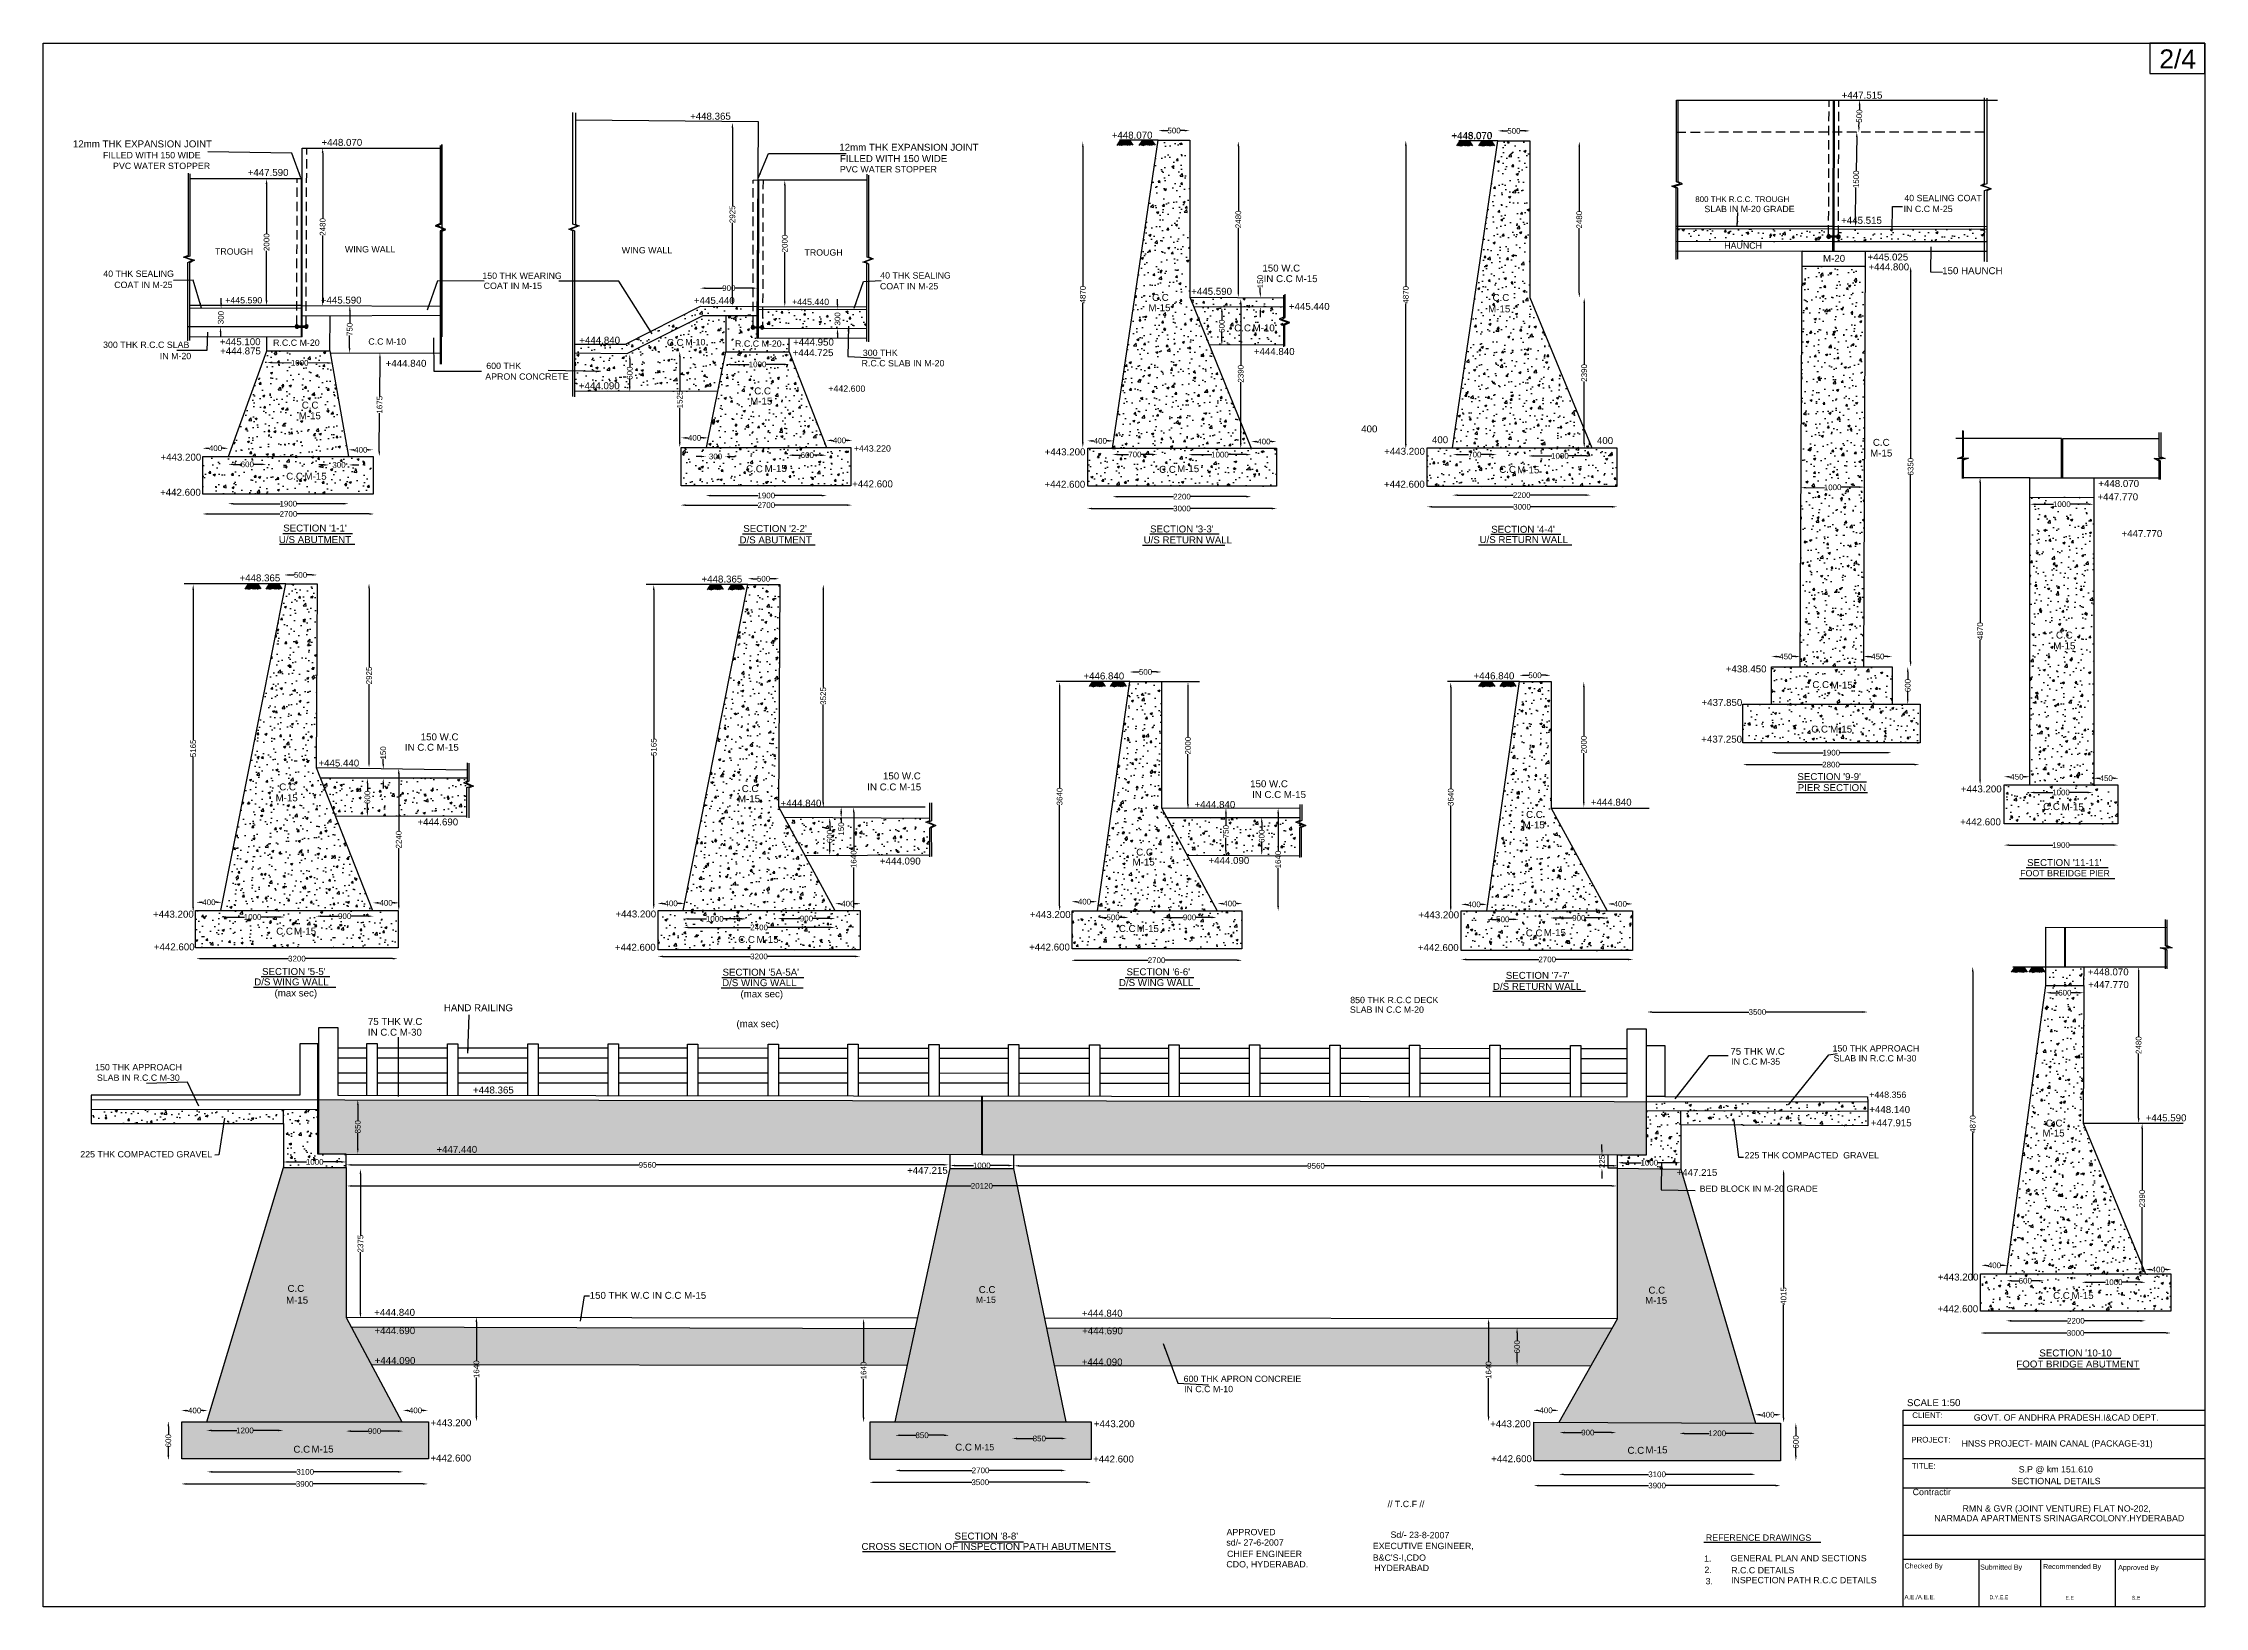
# Model space of a CAD drawing. Header units: millimetres. Extents: x 1232 to 35454, y 1325 to 26081.
import ezdxf

# ---------------------------------------------------------------- set-up
doc = ezdxf.new("R2010")
doc.units = ezdxf.units.MM
doc.header["$MEASUREMENT"] = 0
doc.linetypes.add('DASHED', pattern=[0.75, 0.5, -0.25])
for name, color, linetype, plot in [('dim', 7, 'Continuous', False), ('dwg', 7, 'Continuous', False), ('dwg @ 1', 7, 'Continuous', False), ('text', 7, 'Continuous', False), ('text @ 1', 7, 'Continuous', False)]:
    doc.layers.add(name, color=color, linetype=linetype, plot=plot)
doc.layers.add('TXT @ 1', color=7, linetype='Continuous')
doc.styles.add('Notes', font='arial.ttf', dxfattribs={"height": 0.1})
doc.styles.get("Standard").update_dxf_attribs({"font": 'arial.ttf'})
doc.dimstyles.new('Civil', dxfattribs={"dimtxt": 90, "dimasz": 80, "dimexe": 0.1, "dimexo": 0.0625, "dimgap": 0.09, "dimtad": 0, "dimdec": 0, "dimzin": 12, "dimdsep": 46, "dimtxsty": 'Standard', "dimcen": 0.1, "dimse1": 1, "dimse2": 1, "dimadec": 0, "dimazin": 2, "dimtfac": 1, "dimtdec": 0, "dimtofl": 0, "dimtmove": 0, "dimatfit": 3, "dimfxl": 1, "dimfrac": 1, "dimtolj": 1, "dimtzin": 0, "dimarcsym": 0})
pattern_1 = [(50, (0, 0), (358.63, -31.376), [37.5, -412.5]), (355, (0, 0), (-69.3757, 376.096), [30, -330]), (100.4514, (29.9, -2.6), (289.2544, 344.72), [31.87, -350.571]), (46.1842, (0, 100), (533.6207, -82.7596), [56.25, -618.75]), (96.6356, (44.47, 93.1), (467.331, 487.059), [47.805, -525.857]), (351.1842, (0, 100), (467.331, 487.059), [45, -495]), (21, (50, 75), (298.4535, -201.3094), [37.5, -412.5]), (326, (50, 75), (121.6577, 362.575), [30, -330]), (71.4514, (74.87, 58.22), (420.1112, 161.2656), [31.87, -350.571]), (37.5, (0, 0), (6.07993, 166.44693), [0, -326, 0, -335, 0, -331.25]), (7.5, (0, 0), (131.5348, 197.20586), [0, -191, 0, -318.5, 0, -126.25]), (327.5, (-111.5, 0), (266.9112, -11.27744), [0, -125, 0, -390, 0, -517.5]), (317.5, (-161.5, 0), (291.5931, 50.0525), [0, -162.5, 0, -259, 0, -367.5])]

msp = doc.modelspace()

# ---------------------------------------------------------------- texts
at = {"layer": 'text @ 1', "style": 'Notes'}
for s, height, p in [('+448.365', 110, (11472.6, 24870.7)), ('+447.515', 110, (29705.3, 25204.1)), ('+448.070', 110, (18148.6, 24570.6)), ('+448.070', 110, (23525.5, 24560.4)), ('+448.070', 110, (23530, 24567.1)), ('12mm THK EXPANSION JOINT', 110, (1701.4, 24432.6)), ('FILLED WITH 150 WIDE', 100, (2178.7, 24259.4)), ('+448.070', 110, (5637.3, 24456.3)), ('12mm THK EXPANSION JOINT', 110, (13835.3, 24378.6)), ('FILLED WITH 150 WIDE', 110, (13845.8, 24199.4)), ('PVC WATER STOPPER', 100, (2337.8, 24089.1)), ('+447.590', 110, (4469.9, 23980.2)), ('PVC WATER STOPPER', 100, (13844.5, 24035.6)), ('800 THK R.C.C. TROUGH', 90, (27387.3, 23566.4)), ('40 SEALING COAT', 100, (30696.8, 23580.2)), ('SLAB IN M-20 GRADE', 100, (27531.9, 23406.9)), ('+445.515', 110, (29696.5, 23222.7)), ('IN C.C M-25', 100, (30685.8, 23407.8)), ('HAUNCH', 100, (27845.9, 22827.7)), ('TROUGH', 100, (3950.9, 22733.6)), ('WING WALL', 100, (6008.7, 22768.5)), ('WING WALL', 100, (10390.6, 22753.8)), ('TROUGH', 100, (13283.9, 22718.2)), ('M-20', 110, (29409.8, 22620)), ('+445.025', 110, (30113.5, 22641.1)), ('+444.800', 110, (30128.2, 22484.9)), ('40 THK SEALING', 100, (2182.8, 22382.3)), ('COAT IN M-25', 100, (2355.8, 22205.2)), ('150 THK WEARING', 100, (8183.9, 22350.3)), ('COAT IN M-15', 100, (8204.7, 22190.7)), ('COAT IN M-25', 100, (14478.6, 22183.3)), ('40 THK SEALING', 100, (14483.2, 22355)), ('150 W.C', 110, (20534.1, 22465.8)), ('IN C.C M-15', 110, (20553.7, 22298.6)), ('150 HAUNCH', 110, (31296.2, 22424.5)), ('+445.590', 100, (4112.8, 21961.5)), ('+445.590', 110, (5626.6, 21959.4)), ('+445.440', 110, (11534.5, 21953.6)), ('+445.440', 100, (13087.9, 21937.3)), ('M-15', 110, (18728.9, 21838.8)), ('C.C', 110, (18786.4, 22001.6)), ('+445.590', 110, (19407.8, 22098.4)), ('+445.440', 110, (20953.4, 21859.3)), ('M-15', 110, (24108.7, 21819.9)), ('C.C', 110, (24178.1, 22000)), ('C.C', 110, (20088.3, 21518.3)), ('M-10', 110, (20379.1, 21518.7)), ('300 THK R.C.C SLAB', 100, (2179.3, 21257.3)), ('+445.100', 110, (4027.6, 21300.4)), ('+444.875', 110, (4032.2, 21154)), ('R.C.C M-20', 100, (4871.3, 21289.9)), ('C.C M-10', 100, (6378.8, 21307.7)), ('+444.840', 110, (9719.2, 21323.9)), ('C.C', 110, (11105.7, 21288.7)), ('M-10', 100, (11396.8, 21299.6)), ('R.C.C M-20', 100, (12185.4, 21275.2)), ('+444.725', 110, (13097.4, 21127.1)), ('+444.950', 110, (13103.8, 21294.4)), ('300 THK', 100, (14208.3, 21129.8)), ('+444.840', 110, (20398.5, 21145.1)), ('IN M-20', 100, (3078.2, 21078.6)), ('+444.840', 110, (6653.3, 20958.1)), ('600 THK', 100, (8246.1, 20923.5)), ('R.C.C SLAB IN M-20', 100, (14187.9, 20964.2)), ('APRON CONCRETE', 100, (8230.5, 20753.3)), ('+444.090', 110, (9713.3, 20603.7)), ('C.C', 110, (12488.4, 20520.9)), ('+442.600', 100, (13661.7, 20562.1)), ('M-15', 110, (5277.2, 20128.1)), ('C.C', 110, (5324.6, 20295.8)), ('M-15', 110, (12424.9, 20360.7)), ('400', 110, (22098.1, 19919.6)), ('400', 110, (23218.5, 19748.1)), ('+443.200', 110, (3088.1, 19472)), ('+443.220', 100, (14065.8, 19615.7)), ('+443.200', 110, (17086.9, 19556.1)), ('+443.200', 110, (22462.3, 19565.1)), ('400', 110, (25830.6, 19734.9)), ('M-15', 110, (30157, 19537)), ('C.C', 110, (30199.9, 19706.6)), ('C.C', 110, (5077.9, 19170.7)), ('M-15', 110, (5368.7, 19170.2)), ('C.C', 110, (12359.3, 19287.6)), ('M-15', 110, (12653.3, 19293.5)), ('C.C', 110, (18898.6, 19279.4)), ('M-15', 110, (19183.1, 19289.8)), ('C.C', 110, (24283.5, 19278.9)), ('M-15', 110, (24568, 19271.4)), ('+448.070', 110, (33768.7, 19054.6)), ('+442.600', 110, (3081.4, 18916.4)), ('+442.600', 110, (14038.4, 19049.2)), ('+442.600', 110, (17084.2, 19043.5)), ('+442.600', 110, (22459.3, 19044.1)), ('+447.770', 110, (33753.5, 18844.1)), ('U/S ABUTMENT', 110, (4962, 18167.9)), ("SECTION '1-1'", 110, (5031.1, 18349.8)), ('D/S ABUTMENT', 110, (12255.5, 18163.1)), ("SECTION '2-2'", 110, (12314.6, 18342.5)), ('U/S RETURN WALL', 110, (18653.9, 18162.6)), ("SECTION '3-3'", 110, (18755.7, 18335.4)), ('U/S RETURN WALL', 110, (23971.8, 18167)), ("SECTION '4-4'", 110, (24156.7, 18330.1)), ('+447.770', 110, (34135.7, 18262.3)), ('+448.365', 110, (4339.3, 17560.2)), ('+448.365', 110, (11653.7, 17542.4)), ('M-15', 110, (33055.4, 16485.3)), ('C.C', 110, (33097.9, 16655)), ('+446.840', 110, (17700.9, 16008)), ('+446.840', 110, (23877.9, 16010.9)), ('+438.450', 110, (27870.2, 16119.6)), ('C.C', 110, (29240.8, 15871.4)), ('M-15', 110, (29529.4, 15863.7)), ('+437.850', 110, (27486.5, 15588.9)), ('150 W.C', 110, (7208.8, 15043.3)), ('+437.250', 110, (27482.8, 15007.2)), ('C.C', 110, (29223.7, 15166.6)), ('M-15', 110, (29521, 15167)), ('+445.440', 110, (5589.1, 14629.7)), ('IN C.C M-15', 110, (6957.6, 14878.3)), ('150 W.C', 110, (14527.2, 14425.3)), ('150 W.C', 110, (20340.1, 14301.1)), ("SECTION '9-9'", 110, (29003.9, 14414.7)), ('M-15', 110, (4910.7, 14078.8)), ('C.C', 110, (4968.3, 14251)), ('M-15', 110, (12230.9, 14063.6)), ('C.C', 110, (12291.1, 14224.6)), ('+444.840', 110, (12906.5, 13993.6)), ('IN C.C M-15', 110, (14278.2, 14250.4)), ('+444.840', 110, (19459.1, 13973.9)), ('IN C.C M-15', 110, (20370.4, 14130.4)), ('+444.840', 110, (25734.2, 14009.9)), ('PIER SECTION', 110, (29009.2, 14240.1)), ('+443.200', 110, (31593.2, 14218.9)), ('C.C', 110, (32894.6, 13941.1)), ('M-15', 110, (33186.8, 13933.9)), ('+444.690', 110, (7155.9, 13696.7)), ('M-15', 110, (24653.6, 13649.4)), ('C.C', 110, (24708.9, 13815.5)), ('+442.600', 110, (31580.8, 13698.3)), ('+444.090', 110, (14478.6, 13077.3)), ('M-15', 110, (18478.4, 13062)), ('C.C', 110, (18536.5, 13218.8)), ('+444.090', 110, (19680.6, 13086.9)), ("SECTION '11-11'", 110, (32640.2, 13053)), ('FOOT BREIDGE PIER', 100, (32530.9, 12889.7)), ('+443.200', 110, (2970.1, 12236.2)), ('+443.200', 110, (10290.4, 12239.6)), ('+443.200', 110, (16852.1, 12230.9)), ('+443.200', 110, (23003.1, 12226.4)), ('C.C', 110, (4920.3, 11966.5)), ('M-15', 110, (5202.3, 11966.6)), ('C.C', 110, (18261.4, 12009.4)), ('M-15', 110, (18545.2, 12008.1)), ('C.C', 110, (24704, 11939.1)), ('M-15', 110, (24990, 11945)), ('+442.600', 110, (2983.4, 11718.5)), ('+442.600', 110, (10283.4, 11712)), ('C.C', 110, (12235.1, 11836.5)), ('M-15', 110, (12525.2, 11837)), ('+442.600', 110, (16840.6, 11715.7)), ('+442.600', 110, (22996.2, 11707.6)), ("SECTION '5-5'", 110, (4695.9, 11328.4)), ("SECTION '5A-5A'", 110, (11986.6, 11317.3)), ("SECTION '6-6'", 110, (18382.6, 11323.6)), ("SECTION '7-7'", 110, (24387.9, 11267.6)), ('+448.070', 110, (33603.6, 11322.3)), ('D/S WING WALL', 110, (4572.1, 11164.2)), ('(max sec)', 110, (4893.9, 10988.4)), ('D/S WING WALL', 110, (11980, 11151.8)), ('(max sec)', 110, (12270.8, 10974.5)), ('D/S WING WALL', 110, (18262.6, 11153)), ('850 THK R.C.C DECK', 100, (21924.3, 10882.3)), ('D/S RETURN WALL', 110, (24184.4, 11093.2)), ('+447.770', 110, (33605.9, 11121.4)), ('75 THK W.C', 110, (6372.1, 10536.8)), ('HAND RAILING', 110, (7574.8, 10754.7)), ('(max sec)', 110, (12207.2, 10502.3)), ('SLAB IN C.C M-20', 100, (21919.4, 10730.1)), ('IN C.C M-30', 110, (6372.5, 10367.5)), ('75 THK W.C', 110, (27943.3, 10064.5)), ('IN C.C M-35', 100, (27955.2, 9907.1)), ('150 THK APPROACH', 100, (29560.4, 10116.9)), ('SLAB IN R.C.C M-30', 100, (29577.8, 9959)), ('150 THK APPROACH', 100, (2053.4, 9818.3)), ('SLAB IN R.C.C M-30', 100, (2081.4, 9652.6)), ('+448.365', 110, (8036.2, 9452.3)), ('+448.356', 100, (30141.6, 9383.1)), ('+448.140', 110, (30142.9, 9144.2)), ('+447.915', 110, (30167.6, 8932.9)), ('C.C', 110, (32937.1, 8928.4)), ('+445.590', 110, (34518.9, 9011.9)), ('+447.440', 110, (7456.8, 8512.2)), ('M-15', 110, (32884.6, 8771)), ('225 THK COMPACTED GRAVEL', 100, (1818.8, 8439.9)), ('+447.215', 110, (14907.9, 8180)), ('+447.215', 110, (27090.9, 8147.1)), ('225 THK COMPACTED  GRAVEL', 100, (28169.2, 8423.8)), ('BED BLOCK IN M-20 GRADE', 100, (27456.3, 7895.3)), ('+443.200', 110, (31225.6, 6490.9)), ('M-15', 110, (5076, 6125.8)), ('C.C', 110, (5099.9, 6311.2)), ('150 THK W.C IN C.C M-15', 110, (9884, 6201)), ('M-15', 100, (15996.5, 6136.4)), ('C.C', 110, (16042.9, 6292)), ('M-15', 110, (26592.3, 6122.2)), ('C.C', 110, (26646.2, 6283.3)), ('C.C', 110, (33052.4, 6198.4)), ('M-15', 110, (33344, 6199.4)), ('+444.840', 110, (6472.8, 5931.9)), ('+444.840', 110, (17675.4, 5918)), ('+442.600', 110, (31221.3, 5988.1)), ('+444.690', 110, (6475.4, 5642.2)), ('+444.690', 110, (17679.9, 5639.6)), ('+444.090', 110, (6479.2, 5168.6)), ('+444.090', 110, (17674.1, 5146.7)), ('FOOT BRIDGE ABUTMENT', 110, (32470.6, 5114)), ("SECTION '10-10", 110, (32834.6, 5288.8)), ('600 THK APRON CONCREIE', 100, (19286.2, 4884.7)), ('IN C.C M-10', 100, (19293.3, 4722.9)), ('SCALE 1:50', 110, (30739.8, 4502.3)), ('+443.200', 110, (7365.4, 4183.5)), ('+443.200', 110, (17866.6, 4168.3)), ('+443.200', 110, (24139.1, 4168.2)), ('CLIENT:', 90, (30822.8, 4313.6)), ('GOVT. OF ANDHRA PRADESH.I&CAD DEPT.', 100, (31796.7, 4272.6)), ('C.C', 110, (5192.7, 3764.3)), ('M-15', 110, (5478.3, 3767.1)), ('C.C', 110, (15670.3, 3797.1)), ('M-15', 100, (15969.9, 3801)), ('C.C', 110, (26314.4, 3747.2)), ('M-15', 110, (26597.7, 3754.8)), ('PROJECT:', 90, (30806, 3925.8)), ('HNSS PROJECT- MAIN CANAL (PACKAGE-31)', 100, (31602.6, 3861.7)), ('+442.600', 110, (7362.1, 3625.4)), ('+442.600', 110, (17853.4, 3609.7)), ('+442.600', 110, (24155.9, 3614.4)), ('TITLE:', 90, (30815.7, 3510.1)), ('S.P @ km 151.610', 100, (32508.2, 3451.5)), ('Contractir', 100, (30829, 3092.4)), ('SECTIONAL DETAILS', 100, (32391.4, 3266.5)), ('// T.C.F //', 100, (22516.3, 2903)), ('NARMADA APARTMENTS SRINAGARCOLONY.HYDERABAD', 100, (31171, 2677.7)), ('RMN & GVR (JOINT VENTURE) FLAT NO-202,', 100, (31618.7, 2832.1)), ("SECTION '8-8'", 110, (15660.4, 2390.2)), ('APPROVED', 100, (19966.3, 2457.7)), ('sd/- 27-6-2007', 100, (19962.9, 2293.6)), ('REFERENCE DRAWINGS', 100, (27555.5, 2370.2)), ('CROSS SECTION OF INSPECTION PATH ABUTMENTS', 110, (14187, 2225.7)), ('CHIEF ENGINEER', 100, (19974.1, 2112.7)), ('EXECUTIVE ENGINEER,', 100, (22281.9, 2238.1)), ("B&C'S-I,CDO", 100, (22281.9, 2053.6)), ('1.', 100, (27526.2, 2037.3)), ('GENERAL PLAN AND SECTIONS', 100, (27943.3, 2044.7)), ('CDO, HYDERABAD.', 100, (19963.2, 1948.1)), ('HYDERABAD', 100, (22303.9, 1890.1)), ('2.', 100, (27533.1, 1861.3)), ('3.', 100, (27550.4, 1681.8)), ('INSPECTION PATH R.C.C DETAILS', 100, (27953.6, 1696.8)), ('R.C.C DETAILS', 100, (27956, 1854.3)), ('Checked By', 80, (30701.1, 1931.7)), ('Submitted By', 80, (31897.8, 1913.6)), ('Recommended By', 80, (32893.2, 1923)), ('Approved By', 80, (34082.9, 1908)), ('A.E./A.E.E.', 70, (30698.9, 1444)), ('D.Y.E.E', 60, (32045.2, 1444.7)), ('E.E', 60, (33247.4, 1436)), ('S.E', 60, (34298.5, 1438.3))]:
    msp.add_text(s, height=height, dxfattribs=at).set_placement(p)
msp.add_text('Sd/- 23-8-2007', height=100, rotation=359.36395, dxfattribs=at).set_placement((22561.4, 2417.8))
at = {"layer": 'TXT @ 1', "style": 'Notes'}
msp.add_text('2/4', height=300, rotation=359.36395, dxfattribs=at).set_placement((34732, 25684.8))

# ---------------------------------------------------------------- blocks, each defined once
blk = doc.blocks.new('*D2')
at = {"layer": 'Defpoints', "color": 0, "transparency": 16777216}
for p in [(3755, 18610), (6473, 18628), (6473, 18610)]:
    blk.add_point(p, dxfattribs=at)
at = {"layer": 'dim', "color": 0, "lineweight": -2, "transparency": 16777216}
for p, q in [((3835, 18628), (4979, 18628)), ((6393, 18628), (5249, 18628))]:
    blk.add_line(p, q, dxfattribs=at)
at = {"layer": 'dim', "color": 0, "transparency": 16777216}
for points in [[(3835, 18641), (3835, 18614), (3755, 18628)], [(6393, 18641), (6393, 18614), (6473, 18628)]]:
    blk.add_solid(points, dxfattribs=at)
at = {"layer": 'dim', "color": 0, "transparency": 16777216, "insert": (5114, 18628), "char_height": 90, "attachment_point": 5}
blk.add_mtext('\\A1;2700', dxfattribs=at)
blk = doc.blocks.new('*D3')
at = {"layer": 'Defpoints', "color": 0, "transparency": 16777216}
for p in [(4160, 18784), (6065, 18790), (6065, 18784)]:
    blk.add_point(p, dxfattribs=at)
at = {"layer": 'dim', "color": 0, "lineweight": -2, "transparency": 16777216}
for p, q in [((4240, 18790), (4982, 18790)), ((5985, 18790), (5242, 18790))]:
    blk.add_line(p, q, dxfattribs=at)
at = {"layer": 'dim', "color": 0, "transparency": 16777216}
for points in [[(4240, 18804), (4240, 18777), (4160, 18790)], [(5985, 18804), (5985, 18777), (6065, 18790)]]:
    blk.add_solid(points, dxfattribs=at)
at = {"layer": 'dim', "color": 0, "transparency": 16777216, "insert": (5112, 18790), "char_height": 90, "attachment_point": 5}
blk.add_mtext('\\A1;1900', dxfattribs=at)
blk = doc.blocks.new('*D4')
at = {"layer": 'Defpoints', "color": 0, "transparency": 16777216}
for p in [(3757, 19538), (4164, 19668), (4164, 19538)]:
    blk.add_point(p, dxfattribs=at)
at = {"layer": 'dim', "color": 0, "lineweight": -2, "transparency": 16777216}
for p, q in [((3837, 19668), (3859, 19668)), ((4084, 19668), (4061, 19668))]:
    blk.add_line(p, q, dxfattribs=at)
at = {"layer": 'dim', "color": 0, "transparency": 16777216}
for points in [[(3837, 19681), (3837, 19655), (3757, 19668)], [(4084, 19681), (4084, 19655), (4164, 19668)]]:
    blk.add_solid(points, dxfattribs=at)
at = {"layer": 'dim', "color": 0, "transparency": 16777216, "insert": (3960, 19668), "char_height": 90, "attachment_point": 5}
blk.add_mtext('\\A1;400', dxfattribs=at)
blk = doc.blocks.new('*D5')
at = {"layer": 'Defpoints', "color": 0, "transparency": 16777216}
for p in [(4161, 19432), (4765, 19432), (4765, 19413)]:
    blk.add_point(p, dxfattribs=at)
at = {"layer": 'dim', "color": 0, "lineweight": -2, "transparency": 16777216}
for p, q in [((4241, 19413), (4363, 19413)), ((4685, 19413), (4562, 19413))]:
    blk.add_line(p, q, dxfattribs=at)
at = {"layer": 'dim', "color": 0, "transparency": 16777216}
for points in [[(4241, 19427), (4241, 19400), (4161, 19413)], [(4685, 19427), (4685, 19400), (4765, 19413)]]:
    blk.add_solid(points, dxfattribs=at)
at = {"layer": 'dim', "color": 0, "transparency": 16777216, "insert": (4463, 19413), "char_height": 90, "attachment_point": 5}
blk.add_mtext('\\A1;600', dxfattribs=at)
blk = doc.blocks.new('*D6')
at = {"layer": 'Defpoints', "color": 0, "transparency": 16777216}
for p in [(5756, 19385), (6071, 19404), (6071, 19385)]:
    blk.add_point(p, dxfattribs=at)
at = {"layer": 'dim', "color": 0, "lineweight": -2, "transparency": 16777216}
for p, q in [((5676, 19404), (5596, 19404)), ((6151, 19404), (6231, 19404))]:
    blk.add_line(p, q, dxfattribs=at)
at = {"layer": 'dim', "color": 0, "transparency": 16777216}
for points in [[(5676, 19417), (5676, 19391), (5756, 19404)], [(6151, 19417), (6151, 19391), (6071, 19404)]]:
    blk.add_solid(points, dxfattribs=at)
at = {"layer": 'dim', "color": 0, "transparency": 16777216, "insert": (5914, 19404), "char_height": 90, "attachment_point": 5}
blk.add_mtext('\\A1;300', dxfattribs=at)
blk = doc.blocks.new('*D7')
at = {"layer": 'Defpoints', "color": 0, "transparency": 16777216}
for p in [(6067, 19538), (6453, 19643), (6453, 19538)]:
    blk.add_point(p, dxfattribs=at)
at = {"layer": 'dim', "color": 0, "lineweight": -2, "transparency": 16777216}
for p, q in [((6147, 19643), (6159, 19643)), ((6373, 19643), (6361, 19643))]:
    blk.add_line(p, q, dxfattribs=at)
at = {"layer": 'dim', "color": 0, "transparency": 16777216}
for points in [[(6147, 19656), (6147, 19630), (6067, 19643)], [(6373, 19656), (6373, 19630), (6453, 19643)]]:
    blk.add_solid(points, dxfattribs=at)
at = {"layer": 'dim', "color": 0, "transparency": 16777216, "insert": (6260, 19643), "char_height": 90, "attachment_point": 5}
blk.add_mtext('\\A1;400', dxfattribs=at)
blk = doc.blocks.new('*D8')
at = {"layer": 'Defpoints', "color": 0, "transparency": 16777216}
for p in [(4771, 20987), (5812, 21018), (5812, 20980)]:
    blk.add_point(p, dxfattribs=at)
at = {"layer": 'dim', "color": 0, "lineweight": -2, "transparency": 16777216}
for p, q in [((4851, 21024), (5162, 21022)), ((5732, 21018), (5422, 21021))]:
    blk.add_line(p, q, dxfattribs=at)
at = {"layer": 'dim', "color": 0, "transparency": 16777216}
for points in [[(4851, 21038), (4851, 21011), (4771, 21025)], [(5732, 21032), (5732, 21005), (5812, 21018)]]:
    blk.add_solid(points, dxfattribs=at)
at = {"layer": 'dim', "color": 0, "transparency": 16777216, "insert": (5292, 21021), "char_height": 90, "attachment_point": 5, "rotation": 359.6186}
blk.add_mtext('\\A1;1000', dxfattribs=at)
blk = doc.blocks.new('*D9')
at = {"layer": 'Defpoints', "color": 0, "transparency": 16777216}
for p in [(6563, 21175), (6585, 21175), (6574, 19538)]:
    blk.add_point(p, dxfattribs=at)
at = {"layer": 'dim', "color": 0, "lineweight": -2, "transparency": 16777216}
for p, q in [((6562, 21095), (6558, 20487)), ((6552, 19619), (6556, 20226))]:
    blk.add_line(p, q, dxfattribs=at)
at = {"layer": 'dim', "color": 0, "transparency": 16777216}
for points in [[(6549, 21095), (6576, 21095), (6563, 21175)], [(6539, 19619), (6566, 19618), (6552, 19539)]]:
    blk.add_solid(points, dxfattribs=at)
at = {"layer": 'dim', "color": 0, "transparency": 16777216, "insert": (6557, 20357), "char_height": 90, "attachment_point": 5, "rotation": 89.612}
blk.add_mtext('\\A1;1675', dxfattribs=at)
blk = doc.blocks.new('*D10')
at = {"layer": 'Defpoints', "color": 0, "transparency": 16777216}
for p in [(3982, 21591), (3989, 21886), (4047, 21884)]:
    blk.add_point(p, dxfattribs=at)
at = {"layer": 'dim', "color": 0, "lineweight": -2, "transparency": 16777216}
for p, q in [((4049, 21964), (4051, 22044)), ((4038, 21509), (4036, 21429))]:
    blk.add_line(p, q, dxfattribs=at)
at = {"layer": 'dim', "color": 0, "transparency": 16777216}
for points in [[(4036, 21965), (4063, 21964), (4047, 21884)], [(4025, 21509), (4051, 21509), (4040, 21589)]]:
    blk.add_solid(points, dxfattribs=at)
at = {"layer": 'dim', "color": 0, "transparency": 16777216, "insert": (4044, 21737), "char_height": 90, "attachment_point": 5, "rotation": 88.575}
blk.add_mtext('\\A1;300', dxfattribs=at)
blk = doc.blocks.new('*D11')
at = {"layer": 'Defpoints', "color": 0, "transparency": 16777216}
for p in [(6086, 21925), (6111, 21925), (6107, 21176)]:
    blk.add_point(p, dxfattribs=at)
at = {"layer": 'dim', "color": 0, "lineweight": -2, "transparency": 16777216}
for p, q in [((6085, 21845), (6084, 21650)), ((6082, 21256), (6083, 21452))]:
    blk.add_line(p, q, dxfattribs=at)
at = {"layer": 'dim', "color": 0, "transparency": 16777216}
for points in [[(6072, 21845), (6099, 21845), (6086, 21925)], [(6069, 21256), (6096, 21256), (6082, 21176)]]:
    blk.add_solid(points, dxfattribs=at)
at = {"layer": 'dim', "color": 0, "transparency": 16777216, "insert": (6084, 21551), "char_height": 90, "attachment_point": 5, "rotation": 89.7207}
blk.add_mtext('\\A1;750', dxfattribs=at)
blk = doc.blocks.new('*D12')
at = {"layer": 'Defpoints', "color": 0, "transparency": 16777216}
for p in [(4752, 23934), (4768, 23934), (4752, 21929)]:
    blk.add_point(p, dxfattribs=at)
at = {"layer": 'dim', "color": 0, "lineweight": -2, "transparency": 16777216}
for p, q in [((4768, 23854), (4768, 23066)), ((4768, 22009), (4768, 22796))]:
    blk.add_line(p, q, dxfattribs=at)
at = {"layer": 'dim', "color": 0, "transparency": 16777216}
for points in [[(4754, 23854), (4781, 23854), (4768, 23934)], [(4754, 22009), (4781, 22009), (4768, 21929)]]:
    blk.add_solid(points, dxfattribs=at)
at = {"layer": 'dim', "color": 0, "transparency": 16777216, "insert": (4768, 22931), "char_height": 90, "attachment_point": 5, "rotation": 90}
blk.add_mtext('\\A1;2000', dxfattribs=at)
blk = doc.blocks.new('*D13')
at = {"layer": 'Defpoints', "color": 0, "transparency": 16777216}
for p in [(5610, 24423), (5656, 24423), (5610, 21922)]:
    blk.add_point(p, dxfattribs=at)
at = {"layer": 'dim', "color": 0, "lineweight": -2, "transparency": 16777216}
for p, q in [((5656, 24343), (5656, 23308)), ((5656, 22002), (5656, 23038))]:
    blk.add_line(p, q, dxfattribs=at)
at = {"layer": 'dim', "color": 0, "transparency": 16777216}
for points in [[(5642, 24343), (5669, 24343), (5656, 24423)], [(5642, 22002), (5669, 22002), (5656, 21922)]]:
    blk.add_solid(points, dxfattribs=at)
at = {"layer": 'dim', "color": 0, "transparency": 16777216, "insert": (5656, 23173), "char_height": 90, "attachment_point": 5, "rotation": 90}
blk.add_mtext('\\A1;2480', dxfattribs=at)
blk = doc.blocks.new('*D14')
at = {"layer": 'Defpoints', "color": 0, "transparency": 16777216}
for p in [(11325, 18768), (14036, 18768), (14036, 18768)]:
    blk.add_point(p, dxfattribs=at)
at = {"layer": 'dim', "color": 0, "lineweight": -2, "transparency": 16777216}
for p, q in [((11405, 18768), (12545, 18768)), ((13956, 18768), (12815, 18768))]:
    blk.add_line(p, q, dxfattribs=at)
at = {"layer": 'dim', "color": 0, "transparency": 16777216}
for points in [[(11405, 18782), (11405, 18755), (11325, 18768)], [(13956, 18782), (13956, 18755), (14036, 18768)]]:
    blk.add_solid(points, dxfattribs=at)
at = {"layer": 'dim', "color": 0, "transparency": 16777216, "insert": (12680, 18768), "char_height": 90, "attachment_point": 5}
blk.add_mtext('\\A1;2700', dxfattribs=at)
blk = doc.blocks.new('*D15')
at = {"layer": 'Defpoints', "color": 0, "transparency": 16777216}
for p in [(11720, 18922), (13637, 18922), (13637, 18919)]:
    blk.add_point(p, dxfattribs=at)
at = {"layer": 'dim', "color": 0, "lineweight": -2, "transparency": 16777216}
for p, q in [((11800, 18919), (12549, 18919)), ((13557, 18919), (12809, 18919))]:
    blk.add_line(p, q, dxfattribs=at)
at = {"layer": 'dim', "color": 0, "transparency": 16777216}
for points in [[(11800, 18932), (11800, 18905), (11720, 18919)], [(13557, 18932), (13557, 18905), (13637, 18919)]]:
    blk.add_solid(points, dxfattribs=at)
at = {"layer": 'dim', "color": 0, "transparency": 16777216, "insert": (12679, 18919), "char_height": 90, "attachment_point": 5}
blk.add_mtext('\\A1;1900', dxfattribs=at)
blk = doc.blocks.new('*D16')
at = {"layer": 'Defpoints', "color": 0, "transparency": 16777216}
for p in [(11727, 19541), (12025, 19541), (12025, 19538)]:
    blk.add_point(p, dxfattribs=at)
at = {"layer": 'dim', "color": 0, "lineweight": -2, "transparency": 16777216}
for p, q in [((11647, 19538), (11567, 19538)), ((12105, 19538), (12185, 19538))]:
    blk.add_line(p, q, dxfattribs=at)
at = {"layer": 'dim', "color": 0, "transparency": 16777216}
for points in [[(11647, 19551), (11647, 19525), (11727, 19538)], [(12105, 19551), (12105, 19525), (12025, 19538)]]:
    blk.add_solid(points, dxfattribs=at)
at = {"layer": 'dim', "color": 0, "transparency": 16777216, "insert": (11876, 19538), "char_height": 90, "attachment_point": 5}
blk.add_mtext('\\A1;300', dxfattribs=at)
blk = doc.blocks.new('*D17')
at = {"layer": 'Defpoints', "color": 0, "transparency": 16777216}
for p in [(13027, 19562), (13631, 19562), (13631, 19558)]:
    blk.add_point(p, dxfattribs=at)
at = {"layer": 'dim', "color": 0, "lineweight": -2, "transparency": 16777216}
for p, q in [((13107, 19558), (13229, 19558)), ((13551, 19558), (13428, 19558))]:
    blk.add_line(p, q, dxfattribs=at)
at = {"layer": 'dim', "color": 0, "transparency": 16777216}
for points in [[(13107, 19572), (13107, 19545), (13027, 19558)], [(13551, 19572), (13551, 19545), (13631, 19558)]]:
    blk.add_solid(points, dxfattribs=at)
at = {"layer": 'dim', "color": 0, "transparency": 16777216, "insert": (13329, 19558), "char_height": 90, "attachment_point": 5}
blk.add_mtext('\\A1;600', dxfattribs=at)
blk = doc.blocks.new('*D18')
at = {"layer": 'Defpoints', "color": 0, "transparency": 16777216}
for p in [(11331, 19806), (11757, 19833), (11757, 19806)]:
    blk.add_point(p, dxfattribs=at)
at = {"layer": 'dim', "color": 0, "lineweight": -2, "transparency": 16777216}
for p, q in [((11411, 19833), (11443, 19833)), ((11677, 19833), (11645, 19833))]:
    blk.add_line(p, q, dxfattribs=at)
at = {"layer": 'dim', "color": 0, "transparency": 16777216}
for points in [[(11411, 19846), (11411, 19819), (11331, 19833)], [(11677, 19846), (11677, 19819), (11757, 19833)]]:
    blk.add_solid(points, dxfattribs=at)
at = {"layer": 'dim', "color": 0, "transparency": 16777216, "insert": (11544, 19833), "char_height": 90, "attachment_point": 5}
blk.add_mtext('\\A1;400', dxfattribs=at)
blk = doc.blocks.new('*D19')
at = {"layer": 'Defpoints', "color": 0, "transparency": 16777216}
for p in [(13634, 19806), (14043, 19806), (14043, 19792)]:
    blk.add_point(p, dxfattribs=at)
at = {"layer": 'dim', "color": 0, "lineweight": -2, "transparency": 16777216}
for p, q in [((13714, 19792), (13737, 19792)), ((13963, 19792), (13939, 19792))]:
    blk.add_line(p, q, dxfattribs=at)
at = {"layer": 'dim', "color": 0, "transparency": 16777216}
for points in [[(13714, 19806), (13714, 19779), (13634, 19792)], [(13963, 19806), (13963, 19779), (14043, 19792)]]:
    blk.add_solid(points, dxfattribs=at)
at = {"layer": 'dim', "color": 0, "transparency": 16777216, "insert": (13838, 19792), "char_height": 90, "attachment_point": 5}
blk.add_mtext('\\A1;400', dxfattribs=at)
blk = doc.blocks.new('*D20')
at = {"layer": 'Defpoints', "color": 0, "transparency": 16777216}
for p in [(11238, 21200), (11309, 21200), (11238, 19682)]:
    blk.add_point(p, dxfattribs=at)
at = {"layer": 'dim', "color": 0, "lineweight": -2, "transparency": 16777216}
for p, q in [((11309, 21120), (11309, 20572)), ((11309, 19762), (11309, 20310))]:
    blk.add_line(p, q, dxfattribs=at)
at = {"layer": 'dim', "color": 0, "transparency": 16777216}
for points in [[(11296, 21120), (11323, 21120), (11309, 21200)], [(11296, 19762), (11323, 19762), (11309, 19682)]]:
    blk.add_solid(points, dxfattribs=at)
at = {"layer": 'dim', "color": 0, "transparency": 16777216, "insert": (11309, 20441), "char_height": 90, "attachment_point": 5, "rotation": 90}
blk.add_mtext('\\A1;1525', dxfattribs=at)
blk = doc.blocks.new('*D21')
at = {"layer": 'Defpoints', "color": 0, "transparency": 16777216}
for p in [(10462, 21156), (10518, 21156), (10462, 20561)]:
    blk.add_point(p, dxfattribs=at)
at = {"layer": 'dim', "color": 0, "lineweight": -2, "transparency": 16777216}
for p, q in [((10518, 21076), (10518, 20958)), ((10518, 20641), (10518, 20759))]:
    blk.add_line(p, q, dxfattribs=at)
at = {"layer": 'dim', "color": 0, "transparency": 16777216}
for points in [[(10505, 21076), (10531, 21076), (10518, 21156)], [(10505, 20641), (10531, 20641), (10518, 20561)]]:
    blk.add_solid(points, dxfattribs=at)
at = {"layer": 'dim', "color": 0, "transparency": 16777216, "insert": (10518, 20858), "char_height": 90, "attachment_point": 5, "rotation": 90}
blk.add_mtext('\\A1;600', dxfattribs=at)
blk = doc.blocks.new('*D22')
at = {"layer": 'Defpoints', "color": 0, "transparency": 16777216}
for p in [(12037, 20976), (13044, 20996), (13044, 20976)]:
    blk.add_point(p, dxfattribs=at)
at = {"layer": 'dim', "color": 0, "lineweight": -2, "transparency": 16777216}
for p, q in [((12117, 20996), (12411, 20996)), ((12964, 20996), (12671, 20996))]:
    blk.add_line(p, q, dxfattribs=at)
at = {"layer": 'dim', "color": 0, "transparency": 16777216}
for points in [[(12117, 21009), (12117, 20982), (12037, 20996)], [(12964, 21009), (12964, 20982), (13044, 20996)]]:
    blk.add_solid(points, dxfattribs=at)
at = {"layer": 'dim', "color": 0, "transparency": 16777216, "insert": (12541, 20996), "char_height": 90, "attachment_point": 5}
blk.add_mtext('\\A1;1000', dxfattribs=at)
blk = doc.blocks.new('*D23')
at = {"layer": 'Defpoints', "color": 0, "transparency": 16777216}
for p in [(13807, 21869), (13809, 21869), (13809, 21565)]:
    blk.add_point(p, dxfattribs=at)
at = {"layer": 'dim', "color": 0, "lineweight": -2, "transparency": 16777216}
for p, q in [((13807, 21949), (13807, 22029)), ((13807, 21485), (13807, 21405))]:
    blk.add_line(p, q, dxfattribs=at)
at = {"layer": 'dim', "color": 0, "transparency": 16777216}
for points in [[(13794, 21949), (13820, 21949), (13807, 21869)], [(13794, 21485), (13820, 21485), (13807, 21565)]]:
    blk.add_solid(points, dxfattribs=at)
at = {"layer": 'dim', "color": 0, "transparency": 16777216, "insert": (13807, 21717), "char_height": 90, "attachment_point": 5, "rotation": 90}
blk.add_mtext('\\A1;300', dxfattribs=at)
blk = doc.blocks.new('*D24')
at = {"layer": 'Defpoints', "color": 0, "transparency": 16777216}
for p in [(11636, 22196), (12535, 22203), (12535, 22196)]:
    blk.add_point(p, dxfattribs=at)
at = {"layer": 'dim', "color": 0, "lineweight": -2, "transparency": 16777216}
for p, q in [((11716, 22203), (11986, 22203)), ((12455, 22203), (12185, 22203))]:
    blk.add_line(p, q, dxfattribs=at)
at = {"layer": 'dim', "color": 0, "transparency": 16777216}
for points in [[(11716, 22217), (11716, 22190), (11636, 22203)], [(12455, 22217), (12455, 22190), (12535, 22203)]]:
    blk.add_solid(points, dxfattribs=at)
at = {"layer": 'dim', "color": 0, "transparency": 16777216, "insert": (12086, 22203), "char_height": 90, "attachment_point": 5}
blk.add_mtext('\\A1;900', dxfattribs=at)
blk = doc.blocks.new('*D25')
at = {"layer": 'Defpoints', "color": 0, "transparency": 16777216}
for p in [(12972, 23911), (13032, 23911), (13032, 21909)]:
    blk.add_point(p, dxfattribs=at)
at = {"layer": 'dim', "color": 0, "lineweight": -2, "transparency": 16777216}
for p, q in [((12972, 23831), (12972, 23045)), ((12972, 21989), (12972, 22775))]:
    blk.add_line(p, q, dxfattribs=at)
at = {"layer": 'dim', "color": 0, "transparency": 16777216}
for points in [[(12959, 23831), (12985, 23831), (12972, 23911)], [(12959, 21989), (12985, 21989), (12972, 21909)]]:
    blk.add_solid(points, dxfattribs=at)
at = {"layer": 'dim', "color": 0, "transparency": 16777216, "insert": (12972, 22910), "char_height": 90, "attachment_point": 5, "rotation": 90}
blk.add_mtext('\\A1;2000', dxfattribs=at)
blk = doc.blocks.new('*D26')
at = {"layer": 'Defpoints', "color": 0, "transparency": 16777216}
for p in [(12143, 24823), (12219, 24823), (12219, 21924)]:
    blk.add_point(p, dxfattribs=at)
at = {"layer": 'dim', "color": 0, "lineweight": -2, "transparency": 16777216}
for p, q in [((12143, 24743), (12143, 23509)), ((12143, 22004), (12143, 23238))]:
    blk.add_line(p, q, dxfattribs=at)
at = {"layer": 'dim', "color": 0, "transparency": 16777216}
for points in [[(12130, 24743), (12156, 24743), (12143, 24823)], [(12130, 22004), (12156, 22004), (12143, 21924)]]:
    blk.add_solid(points, dxfattribs=at)
at = {"layer": 'dim', "color": 0, "transparency": 16777216, "insert": (12143, 23373), "char_height": 90, "attachment_point": 5, "rotation": 90}
blk.add_mtext('\\A1;2925', dxfattribs=at)
blk = doc.blocks.new('*D27')
at = {"layer": 'Defpoints', "color": 0, "transparency": 16777216}
for p in [(17758, 18714), (20763, 18714), (20763, 18714)]:
    blk.add_point(p, dxfattribs=at)
at = {"layer": 'dim', "color": 0, "lineweight": -2, "transparency": 16777216}
for p, q in [((17838, 18714), (19126, 18714)), ((20683, 18714), (19395, 18714))]:
    blk.add_line(p, q, dxfattribs=at)
at = {"layer": 'dim', "color": 0, "transparency": 16777216}
for points in [[(17838, 18727), (17838, 18701), (17758, 18714)], [(20683, 18727), (20683, 18701), (20763, 18714)]]:
    blk.add_solid(points, dxfattribs=at)
at = {"layer": 'dim', "color": 0, "transparency": 16777216, "insert": (19261, 18714), "char_height": 90, "attachment_point": 5}
blk.add_mtext('\\A1;3000', dxfattribs=at)
blk = doc.blocks.new('*D28')
at = {"layer": 'Defpoints', "color": 0, "transparency": 16777216}
for p in [(18161, 18871), (20360, 18902), (20360, 18871)]:
    blk.add_point(p, dxfattribs=at)
at = {"layer": 'dim', "color": 0, "lineweight": -2, "transparency": 16777216}
for p, q in [((18241, 18902), (19126, 18902)), ((20280, 18902), (19396, 18902))]:
    blk.add_line(p, q, dxfattribs=at)
at = {"layer": 'dim', "color": 0, "transparency": 16777216}
for points in [[(18241, 18915), (18241, 18888), (18161, 18902)], [(20280, 18915), (20280, 18888), (20360, 18902)]]:
    blk.add_solid(points, dxfattribs=at)
at = {"layer": 'dim', "color": 0, "transparency": 16777216, "insert": (19261, 18902), "char_height": 90, "attachment_point": 5}
blk.add_mtext('\\A1;2200', dxfattribs=at)
blk = doc.blocks.new('*D29')
at = {"layer": 'Defpoints', "color": 0, "transparency": 16777216}
for p in [(18161, 19556), (18868, 19570), (18868, 19556)]:
    blk.add_point(p, dxfattribs=at)
at = {"layer": 'dim', "color": 0, "lineweight": -2, "transparency": 16777216}
for p, q in [((18241, 19570), (18416, 19570)), ((18788, 19570), (18614, 19570))]:
    blk.add_line(p, q, dxfattribs=at)
at = {"layer": 'dim', "color": 0, "transparency": 16777216}
for points in [[(18241, 19583), (18241, 19557), (18161, 19570)], [(18788, 19583), (18788, 19557), (18868, 19570)]]:
    blk.add_solid(points, dxfattribs=at)
at = {"layer": 'dim', "color": 0, "transparency": 16777216, "insert": (18515, 19570), "char_height": 90, "attachment_point": 5}
blk.add_mtext('\\A1;700', dxfattribs=at)
blk = doc.blocks.new('*D30')
at = {"layer": 'Defpoints', "color": 0, "transparency": 16777216}
for p in [(19363, 19539), (20360, 19567), (20360, 19539)]:
    blk.add_point(p, dxfattribs=at)
at = {"layer": 'dim', "color": 0, "lineweight": -2, "transparency": 16777216}
for p, q in [((19443, 19567), (19732, 19567)), ((20280, 19567), (19992, 19567))]:
    blk.add_line(p, q, dxfattribs=at)
at = {"layer": 'dim', "color": 0, "transparency": 16777216}
for points in [[(19443, 19580), (19443, 19553), (19363, 19567)], [(20280, 19580), (20280, 19553), (20360, 19567)]]:
    blk.add_solid(points, dxfattribs=at)
at = {"layer": 'dim', "color": 0, "transparency": 16777216, "insert": (19862, 19567), "char_height": 90, "attachment_point": 5}
blk.add_mtext('\\A1;1000', dxfattribs=at)
blk = doc.blocks.new('*D31')
at = {"layer": 'Defpoints', "color": 0, "transparency": 16777216}
for p in [(17761, 19754), (18174, 19785), (18174, 19754)]:
    blk.add_point(p, dxfattribs=at)
at = {"layer": 'dim', "color": 0, "lineweight": -2, "transparency": 16777216}
for p, q in [((17841, 19785), (17867, 19785)), ((18094, 19785), (18069, 19785))]:
    blk.add_line(p, q, dxfattribs=at)
at = {"layer": 'dim', "color": 0, "transparency": 16777216}
for points in [[(17841, 19798), (17841, 19772), (17761, 19785)], [(18094, 19798), (18094, 19772), (18174, 19785)]]:
    blk.add_solid(points, dxfattribs=at)
at = {"layer": 'dim', "color": 0, "transparency": 16777216, "insert": (17968, 19785), "char_height": 90, "attachment_point": 5}
blk.add_mtext('\\A1;400', dxfattribs=at)
blk = doc.blocks.new('*D32')
at = {"layer": 'Defpoints', "color": 0, "transparency": 16777216}
for p in [(20357, 19787), (20759, 19787), (20759, 19774)]:
    blk.add_point(p, dxfattribs=at)
at = {"layer": 'dim', "color": 0, "lineweight": -2, "transparency": 16777216}
for p, q in [((20437, 19774), (20457, 19774)), ((20679, 19774), (20659, 19774))]:
    blk.add_line(p, q, dxfattribs=at)
at = {"layer": 'dim', "color": 0, "transparency": 16777216}
for points in [[(20437, 19787), (20437, 19761), (20357, 19774)], [(20679, 19787), (20679, 19761), (20759, 19774)]]:
    blk.add_solid(points, dxfattribs=at)
at = {"layer": 'dim', "color": 0, "transparency": 16777216, "insert": (20558, 19774), "char_height": 90, "attachment_point": 5}
blk.add_mtext('\\A1;400', dxfattribs=at)
blk = doc.blocks.new('*D33')
at = {"layer": 'Defpoints', "color": 0, "transparency": 16777216}
for p in [(19863, 21906), (19892, 21906), (19863, 21297)]:
    blk.add_point(p, dxfattribs=at)
at = {"layer": 'dim', "color": 0, "lineweight": -2, "transparency": 16777216}
for p, q in [((19892, 21826), (19892, 21701)), ((19892, 21377), (19892, 21502))]:
    blk.add_line(p, q, dxfattribs=at)
at = {"layer": 'dim', "color": 0, "transparency": 16777216}
for points in [[(19878, 21826), (19905, 21826), (19892, 21906)], [(19878, 21377), (19905, 21377), (19892, 21297)]]:
    blk.add_solid(points, dxfattribs=at)
at = {"layer": 'dim', "color": 0, "transparency": 16777216, "insert": (19892, 21601), "char_height": 90, "attachment_point": 5, "rotation": 90}
blk.add_mtext('\\A1;600', dxfattribs=at)
blk = doc.blocks.new('*D34')
at = {"layer": 'Defpoints', "color": 0, "transparency": 16777216}
for p in [(20501, 22052), (20650, 22052), (20650, 21906)]:
    blk.add_point(p, dxfattribs=at)
at = {"layer": 'dim', "color": 0, "lineweight": -2, "transparency": 16777216}
for p, q in [((20501, 22132), (20501, 22212)), ((20501, 21826), (20501, 21746))]:
    blk.add_line(p, q, dxfattribs=at)
at = {"layer": 'dim', "color": 0, "transparency": 16777216}
for points in [[(20488, 22132), (20514, 22132), (20501, 22052)], [(20488, 21826), (20514, 21826), (20501, 21906)]]:
    blk.add_solid(points, dxfattribs=at)
at = {"layer": 'dim', "color": 0, "transparency": 16777216, "insert": (20501, 22307), "char_height": 90, "attachment_point": 5, "rotation": 90}
blk.add_mtext('\\A1;150', dxfattribs=at)
blk = doc.blocks.new('*D35')
at = {"layer": 'Defpoints', "color": 0, "transparency": 16777216}
for p in [(20191, 22032), (20205, 22032), (20205, 19664)]:
    blk.add_point(p, dxfattribs=at)
at = {"layer": 'dim', "color": 0, "lineweight": -2, "transparency": 16777216}
for p, q in [((20191, 21952), (20191, 20983)), ((20191, 19744), (20191, 20713))]:
    blk.add_line(p, q, dxfattribs=at)
at = {"layer": 'dim', "color": 0, "transparency": 16777216}
for points in [[(20178, 21952), (20205, 21952), (20191, 22032)], [(20178, 19744), (20205, 19744), (20191, 19664)]]:
    blk.add_solid(points, dxfattribs=at)
at = {"layer": 'dim', "color": 0, "transparency": 16777216, "insert": (20191, 20848), "char_height": 90, "attachment_point": 5, "rotation": 90}
blk.add_mtext('\\A1;2390', dxfattribs=at)
blk = doc.blocks.new('*D36')
at = {"layer": 'Defpoints', "color": 0, "transparency": 16777216}
for p in [(20153, 24529), (20198, 24529), (20198, 22058)]:
    blk.add_point(p, dxfattribs=at)
at = {"layer": 'dim', "color": 0, "lineweight": -2, "transparency": 16777216}
for p, q in [((20153, 24449), (20153, 23429)), ((20153, 22138), (20153, 23158))]:
    blk.add_line(p, q, dxfattribs=at)
at = {"layer": 'dim', "color": 0, "transparency": 16777216}
for points in [[(20140, 24449), (20166, 24449), (20153, 24529)], [(20140, 22138), (20166, 22138), (20153, 22058)]]:
    blk.add_solid(points, dxfattribs=at)
at = {"layer": 'dim', "color": 0, "transparency": 16777216, "insert": (20153, 23293), "char_height": 90, "attachment_point": 5, "rotation": 90}
blk.add_mtext('\\A1;2480', dxfattribs=at)
blk = doc.blocks.new('*D37')
at = {"layer": 'Defpoints', "color": 0, "transparency": 16777216}
for p in [(19384, 24698), (18886, 24547), (19384, 24547)]:
    blk.add_point(p, dxfattribs=at)
at = {"layer": 'dim', "color": 0, "lineweight": -2, "transparency": 16777216}
for p, q in [((18966, 24698), (19036, 24698)), ((19304, 24698), (19234, 24698))]:
    blk.add_line(p, q, dxfattribs=at)
at = {"layer": 'dim', "color": 0, "transparency": 16777216}
for points in [[(18966, 24711), (18966, 24684), (18886, 24698)], [(19304, 24711), (19304, 24684), (19384, 24698)]]:
    blk.add_solid(points, dxfattribs=at)
at = {"layer": 'dim', "color": 0, "transparency": 16777216, "insert": (19135, 24698), "char_height": 90, "attachment_point": 5}
blk.add_mtext('\\A1;500', dxfattribs=at)
blk = doc.blocks.new('*D38')
at = {"layer": 'Defpoints', "color": 0, "transparency": 16777216}
for p in [(17542, 24521), (17691, 24521), (17542, 19682)]:
    blk.add_point(p, dxfattribs=at)
at = {"layer": 'dim', "color": 0, "lineweight": -2, "transparency": 16777216}
for p, q in [((17691, 24441), (17691, 22237)), ((17691, 19762), (17691, 21965))]:
    blk.add_line(p, q, dxfattribs=at)
at = {"layer": 'dim', "color": 0, "transparency": 16777216}
for points in [[(17677, 24441), (17704, 24441), (17691, 24521)], [(17677, 19762), (17704, 19762), (17691, 19682)]]:
    blk.add_solid(points, dxfattribs=at)
at = {"layer": 'dim', "color": 0, "transparency": 16777216, "insert": (17691, 22101), "char_height": 90, "attachment_point": 5, "rotation": 90}
blk.add_mtext('\\A1;4870', dxfattribs=at)
blk = doc.blocks.new('*D39')
at = {"layer": 'Defpoints', "color": 0, "transparency": 16777216}
for p in [(22804, 24540), (22961, 24540), (22961, 19657)]:
    blk.add_point(p, dxfattribs=at)
at = {"layer": 'dim', "color": 0, "lineweight": -2, "transparency": 16777216}
for p, q in [((22804, 24460), (22804, 22234)), ((22804, 19737), (22804, 21962))]:
    blk.add_line(p, q, dxfattribs=at)
at = {"layer": 'dim', "color": 0, "transparency": 16777216}
for points in [[(22791, 24460), (22818, 24460), (22804, 24540)], [(22791, 19737), (22818, 19737), (22804, 19657)]]:
    blk.add_solid(points, dxfattribs=at)
at = {"layer": 'dim', "color": 0, "transparency": 16777216, "insert": (22804, 22098), "char_height": 90, "attachment_point": 5, "rotation": 90}
blk.add_mtext('\\A1;4870', dxfattribs=at)
blk = doc.blocks.new('*D40')
at = {"layer": 'Defpoints', "color": 0, "transparency": 16777216}
for p in [(25576, 22049), (25629, 22049), (25576, 19673)]:
    blk.add_point(p, dxfattribs=at)
at = {"layer": 'dim', "color": 0, "lineweight": -2, "transparency": 16777216}
for p, q in [((25629, 21969), (25629, 20996)), ((25629, 19753), (25629, 20726))]:
    blk.add_line(p, q, dxfattribs=at)
at = {"layer": 'dim', "color": 0, "transparency": 16777216}
for points in [[(25616, 21969), (25643, 21969), (25629, 22049)], [(25616, 19753), (25643, 19753), (25629, 19673)]]:
    blk.add_solid(points, dxfattribs=at)
at = {"layer": 'dim', "color": 0, "transparency": 16777216, "insert": (25629, 20861), "char_height": 90, "attachment_point": 5, "rotation": 90}
blk.add_mtext('\\A1;2390', dxfattribs=at)
blk = doc.blocks.new('*D41')
at = {"layer": 'Defpoints', "color": 0, "transparency": 16777216}
for p in [(23141, 18750), (26150, 18750), (26150, 18741)]:
    blk.add_point(p, dxfattribs=at)
at = {"layer": 'dim', "color": 0, "lineweight": -2, "transparency": 16777216}
for p, q in [((23221, 18741), (24511, 18741)), ((26070, 18741), (24779, 18741))]:
    blk.add_line(p, q, dxfattribs=at)
at = {"layer": 'dim', "color": 0, "transparency": 16777216}
for points in [[(23221, 18755), (23221, 18728), (23141, 18741)], [(26070, 18755), (26070, 18728), (26150, 18741)]]:
    blk.add_solid(points, dxfattribs=at)
at = {"layer": 'dim', "color": 0, "transparency": 16777216, "insert": (24645, 18741), "char_height": 90, "attachment_point": 5}
blk.add_mtext('\\A1;3000', dxfattribs=at)
blk = doc.blocks.new('*D42')
at = {"layer": 'Defpoints', "color": 0, "transparency": 16777216}
for p in [(23546, 18935), (25731, 18935), (25731, 18926)]:
    blk.add_point(p, dxfattribs=at)
at = {"layer": 'dim', "color": 0, "lineweight": -2, "transparency": 16777216}
for p, q in [((23626, 18926), (24504, 18926)), ((25651, 18926), (24774, 18926))]:
    blk.add_line(p, q, dxfattribs=at)
at = {"layer": 'dim', "color": 0, "transparency": 16777216}
for points in [[(23626, 18940), (23626, 18913), (23546, 18926)], [(25651, 18940), (25651, 18913), (25731, 18926)]]:
    blk.add_solid(points, dxfattribs=at)
at = {"layer": 'dim', "color": 0, "transparency": 16777216, "insert": (24639, 18926), "char_height": 90, "attachment_point": 5}
blk.add_mtext('\\A1;2200', dxfattribs=at)
blk = doc.blocks.new('*D43')
at = {"layer": 'Defpoints', "color": 0, "transparency": 16777216}
for p in [(23550, 19568), (24244, 19568), (24244, 19568)]:
    blk.add_point(p, dxfattribs=at)
at = {"layer": 'dim', "color": 0, "lineweight": -2, "transparency": 16777216}
for p, q in [((23630, 19568), (23798, 19568)), ((24164, 19568), (23996, 19568))]:
    blk.add_line(p, q, dxfattribs=at)
at = {"layer": 'dim', "color": 0, "transparency": 16777216}
for points in [[(23630, 19581), (23630, 19555), (23550, 19568)], [(24164, 19581), (24164, 19555), (24244, 19568)]]:
    blk.add_solid(points, dxfattribs=at)
at = {"layer": 'dim', "color": 0, "transparency": 16777216, "insert": (23897, 19568), "char_height": 90, "attachment_point": 5}
blk.add_mtext('\\A1;700', dxfattribs=at)
blk = doc.blocks.new('*D44')
at = {"layer": 'Defpoints', "color": 0, "transparency": 16777216}
for p in [(24744, 19538), (25744, 19546), (25744, 19538)]:
    blk.add_point(p, dxfattribs=at)
at = {"layer": 'dim', "color": 0, "lineweight": -2, "transparency": 16777216}
for p, q in [((24824, 19546), (25114, 19546)), ((25664, 19546), (25374, 19546))]:
    blk.add_line(p, q, dxfattribs=at)
at = {"layer": 'dim', "color": 0, "transparency": 16777216}
for points in [[(24824, 19560), (24824, 19533), (24744, 19546)], [(25664, 19560), (25664, 19533), (25744, 19546)]]:
    blk.add_solid(points, dxfattribs=at)
at = {"layer": 'dim', "color": 0, "transparency": 16777216, "insert": (25244, 19546), "char_height": 90, "attachment_point": 5}
blk.add_mtext('\\A1;1000', dxfattribs=at)
blk = doc.blocks.new('*D45')
at = {"layer": 'Defpoints', "color": 0, "transparency": 16777216}
for p in [(25551, 24524), (25629, 24524), (25629, 22049)]:
    blk.add_point(p, dxfattribs=at)
at = {"layer": 'dim', "color": 0, "lineweight": -2, "transparency": 16777216}
for p, q in [((25551, 24444), (25551, 23422)), ((25551, 22129), (25551, 23152))]:
    blk.add_line(p, q, dxfattribs=at)
at = {"layer": 'dim', "color": 0, "transparency": 16777216}
for points in [[(25538, 24444), (25565, 24444), (25551, 24524)], [(25538, 22129), (25565, 22129), (25551, 22049)]]:
    blk.add_solid(points, dxfattribs=at)
at = {"layer": 'dim', "color": 0, "transparency": 16777216, "insert": (25551, 23287), "char_height": 90, "attachment_point": 5, "rotation": 90}
blk.add_mtext('\\A1;2480', dxfattribs=at)
blk = doc.blocks.new('*D46')
at = {"layer": 'Defpoints', "color": 0, "transparency": 16777216}
for p in [(24768, 24693), (24263, 24537), (24768, 24537)]:
    blk.add_point(p, dxfattribs=at)
at = {"layer": 'dim', "color": 0, "lineweight": -2, "transparency": 16777216}
for p, q in [((24343, 24693), (24416, 24693)), ((24688, 24693), (24615, 24693))]:
    blk.add_line(p, q, dxfattribs=at)
at = {"layer": 'dim', "color": 0, "transparency": 16777216}
for points in [[(24343, 24707), (24343, 24680), (24263, 24693)], [(24688, 24707), (24688, 24680), (24768, 24693)]]:
    blk.add_solid(points, dxfattribs=at)
at = {"layer": 'dim', "color": 0, "transparency": 16777216, "insert": (24516, 24693), "char_height": 90, "attachment_point": 5}
blk.add_mtext('\\A1;500', dxfattribs=at)
blk = doc.blocks.new('*D47')
at = {"layer": 'Defpoints', "color": 0, "transparency": 16777216}
for p in [(28138, 14678), (30936, 14678), (30936, 14659)]:
    blk.add_point(p, dxfattribs=at)
at = {"layer": 'dim', "color": 0, "lineweight": -2, "transparency": 16777216}
for p, q in [((28218, 14659), (29402, 14659)), ((30856, 14659), (29672, 14659))]:
    blk.add_line(p, q, dxfattribs=at)
at = {"layer": 'dim', "color": 0, "transparency": 16777216}
for points in [[(28218, 14672), (28218, 14646), (28138, 14659)], [(30856, 14672), (30856, 14646), (30936, 14659)]]:
    blk.add_solid(points, dxfattribs=at)
at = {"layer": 'dim', "color": 0, "transparency": 16777216, "insert": (29537, 14659), "char_height": 90, "attachment_point": 5}
blk.add_mtext('\\A1;2800', dxfattribs=at)
blk = doc.blocks.new('*D48')
at = {"layer": 'Defpoints', "color": 0, "transparency": 16777216}
for p in [(28588, 14872), (30495, 14872), (30495, 14848)]:
    blk.add_point(p, dxfattribs=at)
at = {"layer": 'dim', "color": 0, "lineweight": -2, "transparency": 16777216}
for p, q in [((28668, 14848), (29411, 14848)), ((30415, 14848), (29672, 14848))]:
    blk.add_line(p, q, dxfattribs=at)
at = {"layer": 'dim', "color": 0, "transparency": 16777216}
for points in [[(28668, 14862), (28668, 14835), (28588, 14848)], [(30415, 14862), (30415, 14835), (30495, 14848)]]:
    blk.add_solid(points, dxfattribs=at)
at = {"layer": 'dim', "color": 0, "transparency": 16777216, "insert": (29541, 14848), "char_height": 90, "attachment_point": 5}
blk.add_mtext('\\A1;1900', dxfattribs=at)
blk = doc.blocks.new('*D49')
at = {"layer": 'Defpoints', "color": 0, "transparency": 16777216}
for p in [(30505, 16208), (30751, 16208), (30505, 15615)]:
    blk.add_point(p, dxfattribs=at)
at = {"layer": 'dim', "color": 0, "lineweight": -2, "transparency": 16777216}
for p, q in [((30751, 16128), (30751, 16011)), ((30751, 15695), (30751, 15812))]:
    blk.add_line(p, q, dxfattribs=at)
at = {"layer": 'dim', "color": 0, "transparency": 16777216}
for points in [[(30738, 16128), (30764, 16128), (30751, 16208)], [(30738, 15695), (30764, 15695), (30751, 15615)]]:
    blk.add_solid(points, dxfattribs=at)
at = {"layer": 'dim', "color": 0, "transparency": 16777216, "insert": (30751, 15912), "char_height": 90, "attachment_point": 5, "rotation": 90}
blk.add_mtext('\\A1;600', dxfattribs=at)
blk = doc.blocks.new('*D50')
at = {"layer": 'Defpoints', "color": 0, "transparency": 16777216}
for p in [(28594, 16208), (29050, 16371), (29050, 16208)]:
    blk.add_point(p, dxfattribs=at)
at = {"layer": 'dim', "color": 0, "lineweight": -2, "transparency": 16777216}
for p, q in [((28674, 16371), (28721, 16371)), ((28970, 16371), (28923, 16371))]:
    blk.add_line(p, q, dxfattribs=at)
at = {"layer": 'dim', "color": 0, "transparency": 16777216}
for points in [[(28674, 16384), (28674, 16357), (28594, 16371)], [(28970, 16384), (28970, 16357), (29050, 16371)]]:
    blk.add_solid(points, dxfattribs=at)
at = {"layer": 'dim', "color": 0, "transparency": 16777216, "insert": (28822, 16371), "char_height": 90, "attachment_point": 5}
blk.add_mtext('\\A1;450', dxfattribs=at)
blk = doc.blocks.new('*D51')
at = {"layer": 'Defpoints', "color": 0, "transparency": 16777216}
for p in [(30049, 16208), (30505, 16371), (30505, 16208)]:
    blk.add_point(p, dxfattribs=at)
at = {"layer": 'dim', "color": 0, "lineweight": -2, "transparency": 16777216}
for p, q in [((30129, 16371), (30176, 16371)), ((30425, 16371), (30378, 16371))]:
    blk.add_line(p, q, dxfattribs=at)
at = {"layer": 'dim', "color": 0, "transparency": 16777216}
for points in [[(30129, 16384), (30129, 16357), (30049, 16371)], [(30425, 16384), (30425, 16357), (30505, 16371)]]:
    blk.add_solid(points, dxfattribs=at)
at = {"layer": 'dim', "color": 0, "transparency": 16777216, "insert": (30277, 16371), "char_height": 90, "attachment_point": 5}
blk.add_mtext('\\A1;450', dxfattribs=at)
blk = doc.blocks.new('*D52')
at = {"layer": 'Defpoints', "color": 0, "transparency": 16777216}
for p in [(29062, 19067), (30061, 19077), (30061, 19054)]:
    blk.add_point(p, dxfattribs=at)
at = {"layer": 'dim', "color": 0, "lineweight": -2, "transparency": 16777216}
for p, q in [((29142, 19044), (29432, 19047)), ((29981, 19053), (29692, 19050))]:
    blk.add_line(p, q, dxfattribs=at)
at = {"layer": 'dim', "color": 0, "transparency": 16777216}
for points in [[(29142, 19058), (29142, 19031), (29062, 19043)], [(29981, 19066), (29981, 19040), (30061, 19054)]]:
    blk.add_solid(points, dxfattribs=at)
at = {"layer": 'dim', "color": 0, "transparency": 16777216, "insert": (29562, 19049), "char_height": 90, "attachment_point": 5, "rotation": 0.5932}
blk.add_mtext('\\A1;1000', dxfattribs=at)
blk = doc.blocks.new('*D53')
at = {"layer": 'Defpoints', "color": 0, "transparency": 16777216}
for p in [(30751, 22546), (30797, 22546), (30751, 16208)]:
    blk.add_point(p, dxfattribs=at)
at = {"layer": 'dim', "color": 0, "lineweight": -2, "transparency": 16777216}
for p, q in [((30797, 22466), (30797, 19512)), ((30797, 16288), (30797, 19242))]:
    blk.add_line(p, q, dxfattribs=at)
at = {"layer": 'dim', "color": 0, "transparency": 16777216}
for points in [[(30784, 22466), (30811, 22466), (30797, 22546)], [(30784, 16288), (30811, 16288), (30797, 16208)]]:
    blk.add_solid(points, dxfattribs=at)
at = {"layer": 'dim', "color": 0, "transparency": 16777216, "insert": (30797, 19377), "char_height": 90, "attachment_point": 5, "rotation": 90}
blk.add_mtext('\\A1;6350', dxfattribs=at)
blk = doc.blocks.new('*D54')
at = {"layer": 'Defpoints', "color": 0, "transparency": 16777216}
for p in [(29891, 24678), (29945, 24677), (29869, 23178)]:
    blk.add_point(p, dxfattribs=at)
at = {"layer": 'dim', "color": 0, "lineweight": -2, "transparency": 16777216}
for p, q in [((29944, 24597), (29936, 24057)), ((29924, 23257), (29932, 23797))]:
    blk.add_line(p, q, dxfattribs=at)
at = {"layer": 'dim', "color": 0, "transparency": 16777216}
for points in [[(29931, 24597), (29957, 24597), (29945, 24677)], [(29911, 23257), (29937, 23257), (29923, 23177)]]:
    blk.add_solid(points, dxfattribs=at)
at = {"layer": 'dim', "color": 0, "transparency": 16777216, "insert": (29934, 23927), "char_height": 90, "attachment_point": 5, "rotation": 89.1391}
blk.add_mtext('\\A1;1500', dxfattribs=at)
blk = doc.blocks.new('*D55')
at = {"layer": 'Defpoints', "color": 0, "transparency": 16777216}
for p in [(29959, 25181), (29990, 25180), (29945, 24677)]:
    blk.add_point(p, dxfattribs=at)
at = {"layer": 'dim', "color": 0, "lineweight": -2, "transparency": 16777216}
for p, q in [((29988, 25100), (29986, 25027)), ((29979, 24756), (29981, 24829))]:
    blk.add_line(p, q, dxfattribs=at)
at = {"layer": 'dim', "color": 0, "transparency": 16777216}
for points in [[(29975, 25100), (30002, 25100), (29990, 25180)], [(29966, 24757), (29992, 24756), (29977, 24676)]]:
    blk.add_solid(points, dxfattribs=at)
at = {"layer": 'dim', "color": 0, "transparency": 16777216, "insert": (29984, 24928), "char_height": 90, "attachment_point": 5, "rotation": 88.4587}
blk.add_mtext('\\A1;500', dxfattribs=at)
blk = doc.blocks.new('*D56')
at = {"layer": 'Defpoints', "color": 0, "transparency": 16777216}
for p in [(32276, 13720), (34079, 13720), (34079, 13385)]:
    blk.add_point(p, dxfattribs=at)
at = {"layer": 'dim', "color": 0, "lineweight": -2, "transparency": 16777216}
for p, q in [((32356, 13385), (33047, 13385)), ((33999, 13385), (33308, 13385))]:
    blk.add_line(p, q, dxfattribs=at)
at = {"layer": 'dim', "color": 0, "transparency": 16777216}
for points in [[(32356, 13398), (32356, 13372), (32276, 13385)], [(33999, 13398), (33999, 13372), (34079, 13385)]]:
    blk.add_solid(points, dxfattribs=at)
at = {"layer": 'dim', "color": 0, "transparency": 16777216, "insert": (33178, 13385), "char_height": 90, "attachment_point": 5}
blk.add_mtext('\\A1;1900', dxfattribs=at)
blk = doc.blocks.new('*D57')
at = {"layer": 'Defpoints', "color": 0, "transparency": 16777216}
for p in [(32675, 14214), (33681, 14218), (33681, 14214)]:
    blk.add_point(p, dxfattribs=at)
at = {"layer": 'dim', "color": 0, "lineweight": -2, "transparency": 16777216}
for p, q in [((32755, 14218), (33048, 14218)), ((33601, 14218), (33308, 14218))]:
    blk.add_line(p, q, dxfattribs=at)
at = {"layer": 'dim', "color": 0, "transparency": 16777216}
for points in [[(32755, 14231), (32755, 14205), (32675, 14218)], [(33601, 14231), (33601, 14205), (33681, 14218)]]:
    blk.add_solid(points, dxfattribs=at)
at = {"layer": 'dim', "color": 0, "transparency": 16777216, "insert": (33178, 14218), "char_height": 90, "attachment_point": 5}
blk.add_mtext('\\A1;1000', dxfattribs=at)
blk = doc.blocks.new('*D58')
at = {"layer": 'Defpoints', "color": 0, "transparency": 16777216}
for p in [(32276, 14467), (32276, 14443), (32685, 14443)]:
    blk.add_point(p, dxfattribs=at)
at = {"layer": 'dim', "color": 0, "lineweight": -2, "transparency": 16777216}
for p, q in [((32356, 14467), (32379, 14467)), ((32605, 14467), (32581, 14467))]:
    blk.add_line(p, q, dxfattribs=at)
at = {"layer": 'dim', "color": 0, "transparency": 16777216}
for points in [[(32356, 14481), (32356, 14454), (32276, 14467)], [(32605, 14481), (32605, 14454), (32685, 14467)]]:
    blk.add_solid(points, dxfattribs=at)
at = {"layer": 'dim', "color": 0, "transparency": 16777216, "insert": (32480, 14467), "char_height": 90, "attachment_point": 5}
blk.add_mtext('\\A1;450', dxfattribs=at)
blk = doc.blocks.new('*D59')
at = {"layer": 'Defpoints', "color": 0, "transparency": 16777216}
for p in [(33696, 14457), (34091, 14457), (34091, 14443)]:
    blk.add_point(p, dxfattribs=at)
at = {"layer": 'dim', "color": 0, "lineweight": -2, "transparency": 16777216}
for p, q in [((33776, 14443), (33792, 14443)), ((34011, 14443), (33995, 14443))]:
    blk.add_line(p, q, dxfattribs=at)
at = {"layer": 'dim', "color": 0, "transparency": 16777216}
for points in [[(33776, 14456), (33776, 14430), (33696, 14443)], [(34011, 14456), (34011, 14430), (34091, 14443)]]:
    blk.add_solid(points, dxfattribs=at)
at = {"layer": 'dim', "color": 0, "transparency": 16777216, "insert": (33893, 14443), "char_height": 90, "attachment_point": 5}
blk.add_mtext('\\A1;450', dxfattribs=at)
blk = doc.blocks.new('*D60')
at = {"layer": 'Defpoints', "color": 0, "transparency": 16777216}
for p in [(31889, 19206), (31889, 14341), (31897, 14341)]:
    blk.add_point(p, dxfattribs=at)
at = {"layer": 'dim', "color": 0, "lineweight": -2, "transparency": 16777216}
for p, q in [((31897, 19126), (31897, 16909)), ((31897, 14421), (31897, 16637))]:
    blk.add_line(p, q, dxfattribs=at)
at = {"layer": 'dim', "color": 0, "transparency": 16777216}
for points in [[(31883, 19126), (31910, 19126), (31897, 19206)], [(31883, 14421), (31910, 14421), (31897, 14341)]]:
    blk.add_solid(points, dxfattribs=at)
at = {"layer": 'dim', "color": 0, "transparency": 16777216, "insert": (31897, 16773), "char_height": 90, "attachment_point": 5, "rotation": 90}
blk.add_mtext('\\A1;4870', dxfattribs=at)
blk = doc.blocks.new('*D61')
at = {"layer": 'Defpoints', "color": 0, "transparency": 16777216}
for p in [(32689, 18888), (33693, 18888), (33693, 18782)]:
    blk.add_point(p, dxfattribs=at)
at = {"layer": 'dim', "color": 0, "lineweight": -2, "transparency": 16777216}
for p, q in [((32769, 18782), (33061, 18782)), ((33613, 18782), (33321, 18782))]:
    blk.add_line(p, q, dxfattribs=at)
at = {"layer": 'dim', "color": 0, "transparency": 16777216}
for points in [[(32769, 18795), (32769, 18769), (32689, 18782)], [(33613, 18795), (33613, 18769), (33693, 18782)]]:
    blk.add_solid(points, dxfattribs=at)
at = {"layer": 'dim', "color": 0, "transparency": 16777216, "insert": (33191, 18782), "char_height": 90, "attachment_point": 5}
blk.add_mtext('\\A1;1000', dxfattribs=at)
blk = doc.blocks.new('*D62')
at = {"layer": 'Defpoints', "color": 0, "transparency": 16777216}
for p in [(32938, 11160), (33540, 11160), (33540, 11047)]:
    blk.add_point(p, dxfattribs=at)
at = {"layer": 'dim', "color": 0, "lineweight": -2, "transparency": 16777216}
for p, q in [((33018, 11047), (33140, 11047)), ((33460, 11047), (33339, 11047))]:
    blk.add_line(p, q, dxfattribs=at)
at = {"layer": 'dim', "color": 0, "transparency": 16777216}
for points in [[(33018, 11060), (33018, 11034), (32938, 11047)], [(33460, 11060), (33460, 11034), (33540, 11047)]]:
    blk.add_solid(points, dxfattribs=at)
at = {"layer": 'dim', "color": 0, "transparency": 16777216, "insert": (33239, 11047), "char_height": 90, "attachment_point": 5}
blk.add_mtext('\\A1;600', dxfattribs=at)
blk = doc.blocks.new('*D63')
at = {"layer": 'Defpoints', "color": 0, "transparency": 16777216}
for p in [(34376, 11454), (34376, 8982), (34407, 8982)]:
    blk.add_point(p, dxfattribs=at)
at = {"layer": 'dim', "color": 0, "lineweight": -2, "transparency": 16777216}
for p, q in [((34407, 11374), (34407, 10353)), ((34407, 9062), (34407, 10083))]:
    blk.add_line(p, q, dxfattribs=at)
at = {"layer": 'dim', "color": 0, "transparency": 16777216}
for points in [[(34394, 11374), (34421, 11374), (34407, 11454)], [(34394, 9062), (34421, 9062), (34407, 8982)]]:
    blk.add_solid(points, dxfattribs=at)
at = {"layer": 'dim', "color": 0, "transparency": 16777216, "insert": (34407, 10218), "char_height": 90, "attachment_point": 5, "rotation": 90}
blk.add_mtext('\\A1;2480', dxfattribs=at)
blk = doc.blocks.new('*D64')
at = {"layer": 'Defpoints', "color": 0, "transparency": 16777216}
for p in [(34330, 8977), (34330, 6600), (34462, 6600)]:
    blk.add_point(p, dxfattribs=at)
at = {"layer": 'dim', "color": 0, "lineweight": -2, "transparency": 16777216}
for p, q in [((34462, 8897), (34462, 7924)), ((34462, 6680), (34462, 7654))]:
    blk.add_line(p, q, dxfattribs=at)
at = {"layer": 'dim', "color": 0, "transparency": 16777216}
for points in [[(34448, 8897), (34475, 8897), (34462, 8977)], [(34448, 6680), (34475, 6680), (34462, 6600)]]:
    blk.add_solid(points, dxfattribs=at)
at = {"layer": 'dim', "color": 0, "transparency": 16777216, "insert": (34462, 7789), "char_height": 90, "attachment_point": 5, "rotation": 90}
blk.add_mtext('\\A1;2390', dxfattribs=at)
blk = doc.blocks.new('*D65')
at = {"layer": 'Defpoints', "color": 0, "transparency": 16777216}
for p in [(31916, 6692), (32330, 6731), (32330, 6692)]:
    blk.add_point(p, dxfattribs=at)
at = {"layer": 'dim', "color": 0, "lineweight": -2, "transparency": 16777216}
for p, q in [((31996, 6731), (32022, 6731)), ((32250, 6731), (32224, 6731))]:
    blk.add_line(p, q, dxfattribs=at)
at = {"layer": 'dim', "color": 0, "transparency": 16777216}
for points in [[(31996, 6745), (31996, 6718), (31916, 6731)], [(32250, 6745), (32250, 6718), (32330, 6731)]]:
    blk.add_solid(points, dxfattribs=at)
at = {"layer": 'dim', "color": 0, "transparency": 16777216, "insert": (32123, 6731), "char_height": 90, "attachment_point": 5}
blk.add_mtext('\\A1;400', dxfattribs=at)
blk = doc.blocks.new('*D66')
at = {"layer": 'Defpoints', "color": 0, "transparency": 16777216}
for p in [(34511, 6708), (34926, 6708), (34926, 6664)]:
    blk.add_point(p, dxfattribs=at)
at = {"layer": 'dim', "color": 0, "lineweight": -2, "transparency": 16777216}
for p, q in [((34591, 6664), (34617, 6664)), ((34846, 6664), (34820, 6664))]:
    blk.add_line(p, q, dxfattribs=at)
at = {"layer": 'dim', "color": 0, "transparency": 16777216}
for points in [[(34591, 6678), (34591, 6651), (34511, 6664)], [(34846, 6678), (34846, 6651), (34926, 6664)]]:
    blk.add_solid(points, dxfattribs=at)
at = {"layer": 'dim', "color": 0, "transparency": 16777216, "insert": (34718, 6664), "char_height": 90, "attachment_point": 5}
blk.add_mtext('\\A1;400', dxfattribs=at)
blk = doc.blocks.new('*D67')
at = {"layer": 'Defpoints', "color": 0, "transparency": 16777216}
for p in [(31900, 5683), (34918, 5683), (34918, 5660)]:
    blk.add_point(p, dxfattribs=at)
at = {"layer": 'dim', "color": 0, "lineweight": -2, "transparency": 16777216}
for p, q in [((31980, 5660), (33275, 5660)), ((34838, 5660), (33543, 5660))]:
    blk.add_line(p, q, dxfattribs=at)
at = {"layer": 'dim', "color": 0, "transparency": 16777216}
for points in [[(31980, 5673), (31980, 5646), (31900, 5660)], [(34838, 5673), (34838, 5646), (34918, 5660)]]:
    blk.add_solid(points, dxfattribs=at)
at = {"layer": 'dim', "color": 0, "transparency": 16777216, "insert": (33409, 5660), "char_height": 90, "attachment_point": 5}
blk.add_mtext('\\A1;3000', dxfattribs=at)
blk = doc.blocks.new('*D68')
at = {"layer": 'Defpoints', "color": 0, "transparency": 16777216}
for p in [(32310, 5861), (34515, 5861), (34515, 5853)]:
    blk.add_point(p, dxfattribs=at)
at = {"layer": 'dim', "color": 0, "lineweight": -2, "transparency": 16777216}
for p, q in [((32390, 5853), (33278, 5853)), ((34435, 5853), (33548, 5853))]:
    blk.add_line(p, q, dxfattribs=at)
at = {"layer": 'dim', "color": 0, "transparency": 16777216}
for points in [[(32390, 5866), (32390, 5839), (32310, 5853)], [(34435, 5866), (34435, 5839), (34515, 5853)]]:
    blk.add_solid(points, dxfattribs=at)
at = {"layer": 'dim', "color": 0, "transparency": 16777216, "insert": (33413, 5853), "char_height": 90, "attachment_point": 5}
blk.add_mtext('\\A1;2200', dxfattribs=at)
blk = doc.blocks.new('*D69')
at = {"layer": 'Defpoints', "color": 0, "transparency": 16777216}
for p in [(32314, 6491), (32910, 6491), (32910, 6487)]:
    blk.add_point(p, dxfattribs=at)
at = {"layer": 'dim', "color": 0, "lineweight": -2, "transparency": 16777216}
for p, q in [((32394, 6487), (32512, 6487)), ((32830, 6487), (32712, 6487))]:
    blk.add_line(p, q, dxfattribs=at)
at = {"layer": 'dim', "color": 0, "transparency": 16777216}
for points in [[(32394, 6500), (32394, 6474), (32314, 6487)], [(32830, 6500), (32830, 6474), (32910, 6487)]]:
    blk.add_solid(points, dxfattribs=at)
at = {"layer": 'dim', "color": 0, "transparency": 16777216, "insert": (32612, 6487), "char_height": 90, "attachment_point": 5}
blk.add_mtext('\\A1;600', dxfattribs=at)
blk = doc.blocks.new('*D70')
at = {"layer": 'Defpoints', "color": 0, "transparency": 16777216}
for p in [(33506, 6463), (34519, 6463), (34519, 6463)]:
    blk.add_point(p, dxfattribs=at)
at = {"layer": 'dim', "color": 0, "lineweight": -2, "transparency": 16777216}
for p, q in [((33586, 6463), (33882, 6463)), ((34439, 6463), (34142, 6463))]:
    blk.add_line(p, q, dxfattribs=at)
at = {"layer": 'dim', "color": 0, "transparency": 16777216}
for points in [[(33586, 6477), (33586, 6450), (33506, 6463)], [(34439, 6477), (34439, 6450), (34519, 6463)]]:
    blk.add_solid(points, dxfattribs=at)
at = {"layer": 'dim', "color": 0, "transparency": 16777216, "insert": (34012, 6463), "char_height": 90, "attachment_point": 5}
blk.add_mtext('\\A1;1000', dxfattribs=at)
blk = doc.blocks.new('*D71')
at = {"layer": 'Defpoints', "color": 0, "transparency": 16777216}
for p in [(31695, 11460), (31780, 11460), (31695, 6477)]:
    blk.add_point(p, dxfattribs=at)
at = {"layer": 'dim', "color": 0, "lineweight": -2, "transparency": 16777216}
for p, q in [((31780, 11380), (31780, 9105)), ((31780, 6557), (31780, 8833))]:
    blk.add_line(p, q, dxfattribs=at)
at = {"layer": 'dim', "color": 0, "transparency": 16777216}
for points in [[(31767, 11380), (31793, 11380), (31780, 11460)], [(31767, 6557), (31793, 6557), (31780, 6477)]]:
    blk.add_solid(points, dxfattribs=at)
at = {"layer": 'dim', "color": 0, "transparency": 16777216, "insert": (31780, 8969), "char_height": 90, "attachment_point": 5, "rotation": 90}
blk.add_mtext('\\A1;4870', dxfattribs=at)
blk = doc.blocks.new('*D72')
at = {"layer": 'Defpoints', "color": 0, "transparency": 16777216}
for p in [(24829, 3289), (28737, 3289), (28737, 3244)]:
    blk.add_point(p, dxfattribs=at)
at = {"layer": 'dim', "color": 0, "lineweight": -2, "transparency": 16777216}
for p, q in [((24909, 3244), (26649, 3244)), ((28657, 3244), (26917, 3244))]:
    blk.add_line(p, q, dxfattribs=at)
at = {"layer": 'dim', "color": 0, "transparency": 16777216}
for points in [[(24909, 3257), (24909, 3230), (24829, 3244)], [(28657, 3257), (28657, 3230), (28737, 3244)]]:
    blk.add_solid(points, dxfattribs=at)
at = {"layer": 'dim', "color": 0, "transparency": 16777216, "insert": (26783, 3244), "char_height": 90, "attachment_point": 5}
blk.add_mtext('\\A1;3900', dxfattribs=at)
blk = doc.blocks.new('*D73')
at = {"layer": 'Defpoints', "color": 0, "transparency": 16777216}
for p in [(28341, 3422), (25225, 3414), (28341, 3414)]:
    blk.add_point(p, dxfattribs=at)
at = {"layer": 'dim', "color": 0, "lineweight": -2, "transparency": 16777216}
for p, q in [((25305, 3422), (26649, 3422)), ((28261, 3422), (26917, 3422))]:
    blk.add_line(p, q, dxfattribs=at)
at = {"layer": 'dim', "color": 0, "transparency": 16777216}
for points in [[(25305, 3436), (25305, 3409), (25225, 3422)], [(28261, 3436), (28261, 3409), (28341, 3422)]]:
    blk.add_solid(points, dxfattribs=at)
at = {"layer": 'dim', "color": 0, "transparency": 16777216, "insert": (26783, 3422), "char_height": 90, "attachment_point": 5}
blk.add_mtext('\\A1;3100', dxfattribs=at)
blk = doc.blocks.new('*D74')
at = {"layer": 'Defpoints', "color": 0, "transparency": 16777216}
for p in [(25237, 4071), (26136, 4083), (26136, 4071)]:
    blk.add_point(p, dxfattribs=at)
at = {"layer": 'dim', "color": 0, "lineweight": -2, "transparency": 16777216}
for p, q in [((25317, 4083), (25587, 4083)), ((26056, 4083), (25786, 4083))]:
    blk.add_line(p, q, dxfattribs=at)
at = {"layer": 'dim', "color": 0, "transparency": 16777216}
for points in [[(25317, 4096), (25317, 4070), (25237, 4083)], [(26056, 4096), (26056, 4070), (26136, 4083)]]:
    blk.add_solid(points, dxfattribs=at)
at = {"layer": 'dim', "color": 0, "transparency": 16777216, "insert": (25686, 4083), "char_height": 90, "attachment_point": 5}
blk.add_mtext('\\A1;900', dxfattribs=at)
blk = doc.blocks.new('*D75')
at = {"layer": 'Defpoints', "color": 0, "transparency": 16777216}
for p in [(27135, 4062), (28337, 4071), (28337, 4062)]:
    blk.add_point(p, dxfattribs=at)
at = {"layer": 'dim', "color": 0, "lineweight": -2, "transparency": 16777216}
for p, q in [((27215, 4071), (27606, 4071)), ((28257, 4071), (27866, 4071))]:
    blk.add_line(p, q, dxfattribs=at)
at = {"layer": 'dim', "color": 0, "transparency": 16777216}
for points in [[(27215, 4084), (27215, 4057), (27135, 4071)], [(28257, 4084), (28257, 4057), (28337, 4071)]]:
    blk.add_solid(points, dxfattribs=at)
at = {"layer": 'dim', "color": 0, "transparency": 16777216, "insert": (27736, 4071), "char_height": 90, "attachment_point": 5}
blk.add_mtext('\\A1;1200', dxfattribs=at)
blk = doc.blocks.new('*D76')
at = {"layer": 'Defpoints', "color": 0, "transparency": 16777216}
for p in [(28868, 4233), (28868, 3637), (28980, 3637)]:
    blk.add_point(p, dxfattribs=at)
at = {"layer": 'dim', "color": 0, "lineweight": -2, "transparency": 16777216}
for p, q in [((28980, 4153), (28980, 4034)), ((28980, 3717), (28980, 3835))]:
    blk.add_line(p, q, dxfattribs=at)
at = {"layer": 'dim', "color": 0, "transparency": 16777216}
for points in [[(28967, 4153), (28993, 4153), (28980, 4233)], [(28967, 3717), (28993, 3717), (28980, 3637)]]:
    blk.add_solid(points, dxfattribs=at)
at = {"layer": 'dim', "color": 0, "transparency": 16777216, "insert": (28980, 3935), "char_height": 90, "attachment_point": 5, "rotation": 90}
blk.add_mtext('\\A1;600', dxfattribs=at)
blk = doc.blocks.new('*D77')
at = {"layer": 'Defpoints', "color": 0, "transparency": 16777216}
for p in [(28330, 4233), (28746, 4366), (28746, 4233)]:
    blk.add_point(p, dxfattribs=at)
at = {"layer": 'dim', "color": 0, "lineweight": -2, "transparency": 16777216}
for p, q in [((28410, 4366), (28437, 4366)), ((28666, 4366), (28639, 4366))]:
    blk.add_line(p, q, dxfattribs=at)
at = {"layer": 'dim', "color": 0, "transparency": 16777216}
for points in [[(28410, 4379), (28410, 4352), (28330, 4366)], [(28666, 4379), (28666, 4352), (28746, 4366)]]:
    blk.add_solid(points, dxfattribs=at)
at = {"layer": 'dim', "color": 0, "transparency": 16777216, "insert": (28538, 4366), "char_height": 90, "attachment_point": 5}
blk.add_mtext('\\A1;400', dxfattribs=at)
blk = doc.blocks.new('*D78')
at = {"layer": 'Defpoints', "color": 0, "transparency": 16777216}
for p in [(24819, 4233), (25229, 4435), (25229, 4233)]:
    blk.add_point(p, dxfattribs=at)
at = {"layer": 'dim', "color": 0, "lineweight": -2, "transparency": 16777216}
for p, q in [((24899, 4435), (24922, 4435)), ((25149, 4435), (25125, 4435))]:
    blk.add_line(p, q, dxfattribs=at)
at = {"layer": 'dim', "color": 0, "transparency": 16777216}
for points in [[(24899, 4448), (24899, 4422), (24819, 4435)], [(25149, 4448), (25149, 4422), (25229, 4435)]]:
    blk.add_solid(points, dxfattribs=at)
at = {"layer": 'dim', "color": 0, "transparency": 16777216, "insert": (25024, 4435), "char_height": 90, "attachment_point": 5}
blk.add_mtext('\\A1;400', dxfattribs=at)
blk = doc.blocks.new('*D79')
at = {"layer": 'Defpoints', "color": 0, "transparency": 16777216}
for p in [(24435, 5741), (24435, 5143), (24566, 5143)]:
    blk.add_point(p, dxfattribs=at)
at = {"layer": 'dim', "color": 0, "lineweight": -2, "transparency": 16777216}
for p, q in [((24566, 5661), (24566, 5541)), ((24566, 5223), (24566, 5342))]:
    blk.add_line(p, q, dxfattribs=at)
at = {"layer": 'dim', "color": 0, "transparency": 16777216}
for points in [[(24553, 5661), (24579, 5661), (24566, 5741)], [(24553, 5223), (24579, 5223), (24566, 5143)]]:
    blk.add_solid(points, dxfattribs=at)
at = {"layer": 'dim', "color": 0, "transparency": 16777216, "insert": (24566, 5442), "char_height": 90, "attachment_point": 5, "rotation": 90}
blk.add_mtext('\\A1;600', dxfattribs=at)
blk = doc.blocks.new('*D80')
at = {"layer": 'Defpoints', "color": 0, "transparency": 16777216}
for p in [(24072, 5885), (24072, 4260), (24115, 4260)]:
    blk.add_point(p, dxfattribs=at)
at = {"layer": 'dim', "color": 0, "lineweight": -2, "transparency": 16777216}
for p, q in [((24115, 5805), (24115, 5203)), ((24115, 4340), (24115, 4943))]:
    blk.add_line(p, q, dxfattribs=at)
at = {"layer": 'dim', "color": 0, "transparency": 16777216}
for points in [[(24102, 5805), (24129, 5805), (24115, 5885)], [(24102, 4340), (24129, 4340), (24115, 4260)]]:
    blk.add_solid(points, dxfattribs=at)
at = {"layer": 'dim', "color": 0, "transparency": 16777216, "insert": (24115, 5073), "char_height": 90, "attachment_point": 5, "rotation": 90}
blk.add_mtext('\\A1;1640', dxfattribs=at)
blk = doc.blocks.new('*D81')
at = {"layer": 'Defpoints', "color": 0, "transparency": 16777216}
for p in [(28786, 8253), (28871, 8253), (28871, 4239)]:
    blk.add_point(p, dxfattribs=at)
at = {"layer": 'dim', "color": 0, "lineweight": -2, "transparency": 16777216}
for p, q in [((28786, 8173), (28786, 6383)), ((28786, 4319), (28786, 6109))]:
    blk.add_line(p, q, dxfattribs=at)
at = {"layer": 'dim', "color": 0, "transparency": 16777216}
for points in [[(28773, 8173), (28799, 8173), (28786, 8253)], [(28773, 4319), (28799, 4319), (28786, 4239)]]:
    blk.add_solid(points, dxfattribs=at)
at = {"layer": 'dim', "color": 0, "transparency": 16777216, "insert": (28786, 6246), "char_height": 90, "attachment_point": 5, "rotation": 90}
blk.add_mtext('\\A1;4015', dxfattribs=at)
blk = doc.blocks.new('*D82')
at = {"layer": 'Defpoints', "color": 0, "transparency": 16777216}
for p in [(26163, 8338), (27157, 8356), (27157, 8338)]:
    blk.add_point(p, dxfattribs=at)
at = {"layer": 'dim', "color": 0, "lineweight": -2, "transparency": 16777216}
for p, q in [((26243, 8356), (26530, 8356)), ((27077, 8356), (26790, 8356))]:
    blk.add_line(p, q, dxfattribs=at)
at = {"layer": 'dim', "color": 0, "transparency": 16777216}
for points in [[(26243, 8369), (26243, 8342), (26163, 8356)], [(27077, 8369), (27077, 8342), (27157, 8356)]]:
    blk.add_solid(points, dxfattribs=at)
at = {"layer": 'dim', "color": 0, "transparency": 16777216, "insert": (26660, 8356), "char_height": 90, "attachment_point": 5}
blk.add_mtext('\\A1;1000', dxfattribs=at)
blk = doc.blocks.new('*D83')
at = {"layer": 'Defpoints', "color": 0, "transparency": 16777216}
for p in [(25910, 8267), (26010, 8483), (26010, 8267)]:
    blk.add_point(p, dxfattribs=at)
at = {"layer": 'dim', "color": 0, "lineweight": -2, "transparency": 16777216}
for p, q in [((25910, 8563), (25910, 8643)), ((25910, 8187), (25910, 8107))]:
    blk.add_line(p, q, dxfattribs=at)
at = {"layer": 'dim', "color": 0, "transparency": 16777216}
for points in [[(25897, 8563), (25924, 8563), (25910, 8483)], [(25897, 8187), (25924, 8187), (25910, 8267)]]:
    blk.add_solid(points, dxfattribs=at)
at = {"layer": 'dim', "color": 0, "transparency": 16777216, "insert": (25910, 8375), "char_height": 90, "attachment_point": 5, "rotation": 90}
blk.add_mtext('\\A1;225', dxfattribs=at)
blk = doc.blocks.new('*D84')
at = {"layer": 'Defpoints', "color": 0, "transparency": 16777216}
for p in [(16603, 8356), (16603, 8307), (26163, 8356)]:
    blk.add_point(p, dxfattribs=at)
at = {"layer": 'dim', "color": 0, "lineweight": -2, "transparency": 16777216}
for p, q in [((16683, 8307), (21249, 8307)), ((26083, 8307), (21517, 8307))]:
    blk.add_line(p, q, dxfattribs=at)
at = {"layer": 'dim', "color": 0, "transparency": 16777216}
for points in [[(16683, 8320), (16683, 8294), (16603, 8307)], [(26083, 8320), (26083, 8294), (26163, 8307)]]:
    blk.add_solid(points, dxfattribs=at)
at = {"layer": 'dim', "color": 0, "transparency": 16777216, "insert": (21383, 8307), "char_height": 90, "attachment_point": 5}
blk.add_mtext('\\A1;9560', dxfattribs=at)
blk = doc.blocks.new('*D85')
at = {"layer": 'Defpoints', "color": 0, "transparency": 16777216}
for p in [(15589, 8312), (15589, 8304), (16592, 8304)]:
    blk.add_point(p, dxfattribs=at)
at = {"layer": 'dim', "color": 0, "lineweight": -2, "transparency": 16777216}
for p, q in [((15669, 8312), (15961, 8312)), ((16512, 8312), (16221, 8312))]:
    blk.add_line(p, q, dxfattribs=at)
at = {"layer": 'dim', "color": 0, "transparency": 16777216}
for points in [[(15669, 8325), (15669, 8298), (15589, 8312)], [(16512, 8325), (16512, 8298), (16592, 8312)]]:
    blk.add_solid(points, dxfattribs=at)
at = {"layer": 'dim', "color": 0, "transparency": 16777216, "insert": (16091, 8312), "char_height": 90, "attachment_point": 5}
blk.add_mtext('\\A1;1000', dxfattribs=at)
blk = doc.blocks.new('*D86')
at = {"layer": 'Defpoints', "color": 0, "transparency": 16777216}
for p in [(6031, 8347), (6031, 8322), (15566, 8347)]:
    blk.add_point(p, dxfattribs=at)
at = {"layer": 'dim', "color": 0, "lineweight": -2, "transparency": 16777216}
for p, q in [((6111, 8322), (10664, 8322)), ((15486, 8322), (10933, 8322))]:
    blk.add_line(p, q, dxfattribs=at)
at = {"layer": 'dim', "color": 0, "transparency": 16777216}
for points in [[(6111, 8335), (6111, 8309), (6031, 8322)], [(15486, 8335), (15486, 8309), (15566, 8322)]]:
    blk.add_solid(points, dxfattribs=at)
at = {"layer": 'dim', "color": 0, "transparency": 16777216, "insert": (10798, 8322), "char_height": 90, "attachment_point": 5}
blk.add_mtext('\\A1;9560', dxfattribs=at)
blk = doc.blocks.new('*D87')
at = {"layer": 'Defpoints', "color": 0, "transparency": 16777216}
for p in [(5031, 8371), (6028, 8371), (6028, 8368)]:
    blk.add_point(p, dxfattribs=at)
at = {"layer": 'dim', "color": 0, "lineweight": -2, "transparency": 16777216}
for p, q in [((5111, 8368), (5400, 8368)), ((5948, 8368), (5660, 8368))]:
    blk.add_line(p, q, dxfattribs=at)
at = {"layer": 'dim', "color": 0, "transparency": 16777216}
for points in [[(5111, 8382), (5111, 8355), (5031, 8368)], [(5948, 8382), (5948, 8355), (6028, 8368)]]:
    blk.add_solid(points, dxfattribs=at)
at = {"layer": 'dim', "color": 0, "transparency": 16777216, "insert": (5530, 8368), "char_height": 90, "attachment_point": 5}
blk.add_mtext('\\A1;1000', dxfattribs=at)
blk = doc.blocks.new('*D88')
at = {"layer": 'Defpoints', "color": 0, "transparency": 16777216}
for p in [(6182, 9354), (6212, 9354), (6182, 8496)]:
    blk.add_point(p, dxfattribs=at)
at = {"layer": 'dim', "color": 0, "lineweight": -2, "transparency": 16777216}
for p, q in [((6212, 9274), (6212, 9024)), ((6212, 8576), (6212, 8825))]:
    blk.add_line(p, q, dxfattribs=at)
at = {"layer": 'dim', "color": 0, "transparency": 16777216}
for points in [[(6199, 9274), (6225, 9274), (6212, 9354)], [(6199, 8576), (6225, 8576), (6212, 8496)]]:
    blk.add_solid(points, dxfattribs=at)
at = {"layer": 'dim', "color": 0, "transparency": 16777216, "insert": (6212, 8925), "char_height": 90, "attachment_point": 5, "rotation": 90}
blk.add_mtext('\\A1;850', dxfattribs=at)
blk = doc.blocks.new('*D89')
at = {"layer": 'Defpoints', "color": 0, "transparency": 16777216}
for p in [(6039, 8015), (26146, 8015), (26146, 7988)]:
    blk.add_point(p, dxfattribs=at)
at = {"layer": 'dim', "color": 0, "lineweight": -2, "transparency": 16777216}
for p, q in [((6119, 7988), (15922, 7988)), ((26066, 7988), (16262, 7988))]:
    blk.add_line(p, q, dxfattribs=at)
at = {"layer": 'dim', "color": 0, "transparency": 16777216}
for points in [[(6119, 8001), (6119, 7975), (6039, 7988)], [(26066, 8001), (26066, 7975), (26146, 7988)]]:
    blk.add_solid(points, dxfattribs=at)
at = {"layer": 'dim', "color": 0, "transparency": 16777216, "insert": (16092, 7988), "char_height": 90, "attachment_point": 5}
blk.add_mtext('\\A1;20120', dxfattribs=at)
blk = doc.blocks.new('*D90')
at = {"layer": 'Defpoints', "color": 0, "transparency": 16777216}
for p in [(14169, 5888), (14169, 4244), (14220, 4244)]:
    blk.add_point(p, dxfattribs=at)
at = {"layer": 'dim', "color": 0, "lineweight": -2, "transparency": 16777216}
for p, q in [((14220, 5808), (14220, 5196)), ((14220, 4324), (14220, 4936))]:
    blk.add_line(p, q, dxfattribs=at)
at = {"layer": 'dim', "color": 0, "transparency": 16777216}
for points in [[(14207, 5808), (14234, 5808), (14220, 5888)], [(14207, 4324), (14234, 4324), (14220, 4244)]]:
    blk.add_solid(points, dxfattribs=at)
at = {"layer": 'dim', "color": 0, "transparency": 16777216, "insert": (14220, 5066), "char_height": 90, "attachment_point": 5, "rotation": 90}
blk.add_mtext('\\A1;1640', dxfattribs=at)
blk = doc.blocks.new('*D91')
at = {"layer": 'Defpoints', "color": 0, "transparency": 16777216}
for p in [(8028, 5915), (8028, 4258), (8090, 4258)]:
    blk.add_point(p, dxfattribs=at)
at = {"layer": 'dim', "color": 0, "lineweight": -2, "transparency": 16777216}
for p, q in [((8090, 5835), (8090, 5217)), ((8090, 4338), (8090, 4957))]:
    blk.add_line(p, q, dxfattribs=at)
at = {"layer": 'dim', "color": 0, "transparency": 16777216}
for points in [[(8077, 5835), (8103, 5835), (8090, 5915)], [(8077, 4338), (8103, 4338), (8090, 4258)]]:
    blk.add_solid(points, dxfattribs=at)
at = {"layer": 'dim', "color": 0, "transparency": 16777216, "insert": (8090, 5087), "char_height": 90, "attachment_point": 5, "rotation": 90}
blk.add_mtext('\\A1;1640', dxfattribs=at)
blk = doc.blocks.new('*D92')
at = {"layer": 'Defpoints', "color": 0, "transparency": 16777216}
for p in [(6927, 4253), (7325, 4434), (7325, 4253)]:
    blk.add_point(p, dxfattribs=at)
at = {"layer": 'dim', "color": 0, "lineweight": -2, "transparency": 16777216}
for p, q in [((7007, 4434), (7025, 4434)), ((7245, 4434), (7227, 4434))]:
    blk.add_line(p, q, dxfattribs=at)
at = {"layer": 'dim', "color": 0, "transparency": 16777216}
for points in [[(7007, 4447), (7007, 4420), (6927, 4434)], [(7245, 4447), (7245, 4420), (7325, 4434)]]:
    blk.add_solid(points, dxfattribs=at)
at = {"layer": 'dim', "color": 0, "transparency": 16777216, "insert": (7126, 4434), "char_height": 90, "attachment_point": 5}
blk.add_mtext('\\A1;400', dxfattribs=at)
blk = doc.blocks.new('*D93')
at = {"layer": 'Defpoints', "color": 0, "transparency": 16777216}
for p in [(6931, 4107), (6026, 4076), (6931, 4076)]:
    blk.add_point(p, dxfattribs=at)
at = {"layer": 'dim', "color": 0, "lineweight": -2, "transparency": 16777216}
for p, q in [((6106, 4107), (6379, 4107)), ((6851, 4107), (6578, 4107))]:
    blk.add_line(p, q, dxfattribs=at)
at = {"layer": 'dim', "color": 0, "transparency": 16777216}
for points in [[(6106, 4120), (6106, 4093), (6026, 4107)], [(6851, 4120), (6851, 4093), (6931, 4107)]]:
    blk.add_solid(points, dxfattribs=at)
at = {"layer": 'dim', "color": 0, "transparency": 16777216, "insert": (6478, 4107), "char_height": 90, "attachment_point": 5}
blk.add_mtext('\\A1;900', dxfattribs=at)
blk = doc.blocks.new('*D94')
at = {"layer": 'Defpoints', "color": 0, "transparency": 16777216}
for p in [(5032, 4117), (3817, 4102), (5032, 4102)]:
    blk.add_point(p, dxfattribs=at)
at = {"layer": 'dim', "color": 0, "lineweight": -2, "transparency": 16777216}
for p, q in [((3897, 4117), (4295, 4117)), ((4952, 4117), (4555, 4117))]:
    blk.add_line(p, q, dxfattribs=at)
at = {"layer": 'dim', "color": 0, "transparency": 16777216}
for points in [[(3897, 4130), (3897, 4104), (3817, 4117)], [(4952, 4130), (4952, 4104), (5032, 4117)]]:
    blk.add_solid(points, dxfattribs=at)
at = {"layer": 'dim', "color": 0, "transparency": 16777216, "insert": (4425, 4117), "char_height": 90, "attachment_point": 5}
blk.add_mtext('\\A1;1200', dxfattribs=at)
blk = doc.blocks.new('*D95')
at = {"layer": 'Defpoints', "color": 0, "transparency": 16777216}
for p in [(3419, 3317), (7322, 3317), (7322, 3270)]:
    blk.add_point(p, dxfattribs=at)
at = {"layer": 'dim', "color": 0, "lineweight": -2, "transparency": 16777216}
for p, q in [((3499, 3270), (5236, 3270)), ((7242, 3270), (5505, 3270))]:
    blk.add_line(p, q, dxfattribs=at)
at = {"layer": 'dim', "color": 0, "transparency": 16777216}
for points in [[(3499, 3284), (3499, 3257), (3419, 3270)], [(7242, 3284), (7242, 3257), (7322, 3270)]]:
    blk.add_solid(points, dxfattribs=at)
at = {"layer": 'dim', "color": 0, "transparency": 16777216, "insert": (5371, 3270), "char_height": 90, "attachment_point": 5}
blk.add_mtext('\\A1;3900', dxfattribs=at)
blk = doc.blocks.new('*D96')
at = {"layer": 'Defpoints', "color": 0, "transparency": 16777216}
for p in [(3828, 3508), (6929, 3508), (6929, 3461)]:
    blk.add_point(p, dxfattribs=at)
at = {"layer": 'dim', "color": 0, "lineweight": -2, "transparency": 16777216}
for p, q in [((3908, 3461), (5244, 3461)), ((6849, 3461), (5513, 3461))]:
    blk.add_line(p, q, dxfattribs=at)
at = {"layer": 'dim', "color": 0, "transparency": 16777216}
for points in [[(3908, 3475), (3908, 3448), (3828, 3461)], [(6849, 3475), (6849, 3448), (6929, 3461)]]:
    blk.add_solid(points, dxfattribs=at)
at = {"layer": 'dim', "color": 0, "transparency": 16777216, "insert": (5379, 3461), "char_height": 90, "attachment_point": 5}
blk.add_mtext('\\A1;3100', dxfattribs=at)
blk = doc.blocks.new('*D97')
at = {"layer": 'Defpoints', "color": 0, "transparency": 16777216}
for p in [(3213, 4262), (3228, 4262), (3228, 3647)]:
    blk.add_point(p, dxfattribs=at)
at = {"layer": 'dim', "color": 0, "lineweight": -2, "transparency": 16777216}
for p, q in [((3213, 4182), (3213, 4054)), ((3213, 3727), (3213, 3855))]:
    blk.add_line(p, q, dxfattribs=at)
at = {"layer": 'dim', "color": 0, "transparency": 16777216}
for points in [[(3199, 4182), (3226, 4182), (3213, 4262)], [(3199, 3727), (3226, 3727), (3213, 3647)]]:
    blk.add_solid(points, dxfattribs=at)
at = {"layer": 'dim', "color": 0, "transparency": 16777216, "insert": (3213, 3954), "char_height": 90, "attachment_point": 5, "rotation": 90}
blk.add_mtext('\\A1;600', dxfattribs=at)
blk = doc.blocks.new('*D98')
at = {"layer": 'Defpoints', "color": 0, "transparency": 16777216}
for p in [(3419, 4386), (3838, 4432), (3838, 4386)]:
    blk.add_point(p, dxfattribs=at)
at = {"layer": 'dim', "color": 0, "lineweight": -2, "transparency": 16777216}
for p, q in [((3499, 4432), (3528, 4432)), ((3758, 4432), (3730, 4432))]:
    blk.add_line(p, q, dxfattribs=at)
at = {"layer": 'dim', "color": 0, "transparency": 16777216}
for points in [[(3499, 4445), (3499, 4419), (3419, 4432)], [(3758, 4445), (3758, 4419), (3838, 4432)]]:
    blk.add_solid(points, dxfattribs=at)
at = {"layer": 'dim', "color": 0, "transparency": 16777216, "insert": (3629, 4432), "char_height": 90, "attachment_point": 5}
blk.add_mtext('\\A1;400', dxfattribs=at)
blk = doc.blocks.new('*D99')
at = {"layer": 'Defpoints', "color": 0, "transparency": 16777216}
for p in [(6254, 8259), (6324, 8259), (6324, 5891)]:
    blk.add_point(p, dxfattribs=at)
at = {"layer": 'dim', "color": 0, "lineweight": -2, "transparency": 16777216}
for p, q in [((6254, 8179), (6254, 7211)), ((6254, 5971), (6254, 6940))]:
    blk.add_line(p, q, dxfattribs=at)
at = {"layer": 'dim', "color": 0, "transparency": 16777216}
for points in [[(6241, 8179), (6267, 8179), (6254, 8259)], [(6241, 5971), (6267, 5971), (6254, 5891)]]:
    blk.add_solid(points, dxfattribs=at)
at = {"layer": 'dim', "color": 0, "transparency": 16777216, "insert": (6254, 7075), "char_height": 90, "attachment_point": 5, "rotation": 90}
blk.add_mtext('\\A1;2375', dxfattribs=at)
blk = doc.blocks.new('*D100')
at = {"layer": 'Defpoints', "color": 0, "transparency": 16777216}
for p in [(14311, 3300), (17822, 3300), (17822, 3296)]:
    blk.add_point(p, dxfattribs=at)
at = {"layer": 'dim', "color": 0, "lineweight": -2, "transparency": 16777216}
for p, q in [((14391, 3296), (15932, 3296)), ((17742, 3296), (16201, 3296))]:
    blk.add_line(p, q, dxfattribs=at)
at = {"layer": 'dim', "color": 0, "transparency": 16777216}
for points in [[(14391, 3309), (14391, 3282), (14311, 3296)], [(17742, 3309), (17742, 3282), (17822, 3296)]]:
    blk.add_solid(points, dxfattribs=at)
at = {"layer": 'dim', "color": 0, "transparency": 16777216, "insert": (16067, 3296), "char_height": 90, "attachment_point": 5}
blk.add_mtext('\\A1;3500', dxfattribs=at)
blk = doc.blocks.new('*D101')
at = {"layer": 'Defpoints', "color": 0, "transparency": 16777216}
for p in [(14719, 3456), (17426, 3484), (17426, 3456)]:
    blk.add_point(p, dxfattribs=at)
at = {"layer": 'dim', "color": 0, "lineweight": -2, "transparency": 16777216}
for p, q in [((14799, 3484), (15937, 3484)), ((17346, 3484), (16208, 3484))]:
    blk.add_line(p, q, dxfattribs=at)
at = {"layer": 'dim', "color": 0, "transparency": 16777216}
for points in [[(14799, 3497), (14799, 3470), (14719, 3484)], [(17346, 3497), (17346, 3470), (17426, 3484)]]:
    blk.add_solid(points, dxfattribs=at)
at = {"layer": 'dim', "color": 0, "transparency": 16777216, "insert": (16072, 3484), "char_height": 90, "attachment_point": 5}
blk.add_mtext('\\A1;2700', dxfattribs=at)
blk = doc.blocks.new('*D102')
at = {"layer": 'Defpoints', "color": 0, "transparency": 16777216}
for p in [(14719, 4013), (15574, 4040), (15574, 4013)]:
    blk.add_point(p, dxfattribs=at)
at = {"layer": 'dim', "color": 0, "lineweight": -2, "transparency": 16777216}
for p, q in [((14799, 4040), (15047, 4040)), ((15494, 4040), (15246, 4040))]:
    blk.add_line(p, q, dxfattribs=at)
at = {"layer": 'dim', "color": 0, "transparency": 16777216}
for points in [[(14799, 4054), (14799, 4027), (14719, 4040)], [(15494, 4054), (15494, 4027), (15574, 4040)]]:
    blk.add_solid(points, dxfattribs=at)
at = {"layer": 'dim', "color": 0, "transparency": 16777216, "insert": (15146, 4040), "char_height": 90, "attachment_point": 5}
blk.add_mtext('\\A1;850', dxfattribs=at)
blk = doc.blocks.new('*D103')
at = {"layer": 'Defpoints', "color": 0, "transparency": 16777216}
for p in [(16571, 4001), (17434, 4001), (17434, 3989)]:
    blk.add_point(p, dxfattribs=at)
at = {"layer": 'dim', "color": 0, "lineweight": -2, "transparency": 16777216}
for p, q in [((16651, 3989), (16903, 3989)), ((17354, 3989), (17102, 3989))]:
    blk.add_line(p, q, dxfattribs=at)
at = {"layer": 'dim', "color": 0, "transparency": 16777216}
for points in [[(16651, 4003), (16651, 3976), (16571, 3989)], [(17354, 4003), (17354, 3976), (17434, 3989)]]:
    blk.add_solid(points, dxfattribs=at)
at = {"layer": 'dim', "color": 0, "transparency": 16777216, "insert": (17002, 3989), "char_height": 90, "attachment_point": 5}
blk.add_mtext('\\A1;850', dxfattribs=at)
blk = doc.blocks.new('*D104')
at = {"layer": 'Defpoints', "color": 0, "transparency": 16777216}
for p in [(26623, 10783), (30120, 10783), (30120, 10742)]:
    blk.add_point(p, dxfattribs=at)
at = {"layer": 'dim', "color": 0, "lineweight": -2, "transparency": 16777216}
for p, q in [((26703, 10742), (28237, 10742)), ((30040, 10742), (28506, 10742))]:
    blk.add_line(p, q, dxfattribs=at)
at = {"layer": 'dim', "color": 0, "transparency": 16777216}
for points in [[(26703, 10756), (26703, 10729), (26623, 10742)], [(30040, 10756), (30040, 10729), (30120, 10742)]]:
    blk.add_solid(points, dxfattribs=at)
at = {"layer": 'dim', "color": 0, "transparency": 16777216, "insert": (28371, 10742), "char_height": 90, "attachment_point": 5}
blk.add_mtext('\\A1;3500', dxfattribs=at)
blk = doc.blocks.new('*D105')
at = {"layer": 'Defpoints', "color": 0, "transparency": 16777216}
for p in [(23681, 11621), (26404, 11621), (26404, 11574)]:
    blk.add_point(p, dxfattribs=at)
at = {"layer": 'dim', "color": 0, "lineweight": -2, "transparency": 16777216}
for p, q in [((23761, 11574), (24908, 11574)), ((26324, 11574), (25178, 11574))]:
    blk.add_line(p, q, dxfattribs=at)
at = {"layer": 'dim', "color": 0, "transparency": 16777216}
for points in [[(23761, 11587), (23761, 11561), (23681, 11574)], [(26324, 11587), (26324, 11561), (26404, 11574)]]:
    blk.add_solid(points, dxfattribs=at)
at = {"layer": 'dim', "color": 0, "transparency": 16777216, "insert": (25043, 11574), "char_height": 90, "attachment_point": 5}
blk.add_mtext('\\A1;2700', dxfattribs=at)
blk = doc.blocks.new('*D106')
at = {"layer": 'Defpoints', "color": 0, "transparency": 16777216}
for p in [(24087, 12241), (24594, 12241), (24594, 12209)]:
    blk.add_point(p, dxfattribs=at)
at = {"layer": 'dim', "color": 0, "lineweight": -2, "transparency": 16777216}
for p, q in [((24167, 12209), (24241, 12209)), ((24514, 12209), (24440, 12209))]:
    blk.add_line(p, q, dxfattribs=at)
at = {"layer": 'dim', "color": 0, "transparency": 16777216}
for points in [[(24167, 12223), (24167, 12196), (24087, 12209)], [(24514, 12223), (24514, 12196), (24594, 12209)]]:
    blk.add_solid(points, dxfattribs=at)
at = {"layer": 'dim', "color": 0, "transparency": 16777216, "insert": (24340, 12209), "char_height": 90, "attachment_point": 5}
blk.add_mtext('\\A1;500', dxfattribs=at)
blk = doc.blocks.new('*D107')
at = {"layer": 'Defpoints', "color": 0, "transparency": 16777216}
for p in [(25090, 12238), (25999, 12238), (25999, 12231)]:
    blk.add_point(p, dxfattribs=at)
at = {"layer": 'dim', "color": 0, "lineweight": -2, "transparency": 16777216}
for p, q in [((25170, 12231), (25445, 12231)), ((25919, 12231), (25643, 12231))]:
    blk.add_line(p, q, dxfattribs=at)
at = {"layer": 'dim', "color": 0, "transparency": 16777216}
for points in [[(25170, 12244), (25170, 12217), (25090, 12231)], [(25919, 12244), (25919, 12217), (25999, 12231)]]:
    blk.add_solid(points, dxfattribs=at)
at = {"layer": 'dim', "color": 0, "transparency": 16777216, "insert": (25544, 12231), "char_height": 90, "attachment_point": 5}
blk.add_mtext('\\A1;900', dxfattribs=at)
blk = doc.blocks.new('*D108')
at = {"layer": 'Defpoints', "color": 0, "transparency": 16777216}
for p in [(26002, 12439), (26397, 12453), (26397, 12439)]:
    blk.add_point(p, dxfattribs=at)
at = {"layer": 'dim', "color": 0, "lineweight": -2, "transparency": 16777216}
for p, q in [((26082, 12453), (26099, 12453)), ((26317, 12453), (26301, 12453))]:
    blk.add_line(p, q, dxfattribs=at)
at = {"layer": 'dim', "color": 0, "transparency": 16777216}
for points in [[(26082, 12467), (26082, 12440), (26002, 12453)], [(26317, 12467), (26317, 12440), (26397, 12453)]]:
    blk.add_solid(points, dxfattribs=at)
at = {"layer": 'dim', "color": 0, "transparency": 16777216, "insert": (26200, 12453), "char_height": 90, "attachment_point": 5}
blk.add_mtext('\\A1;400', dxfattribs=at)
blk = doc.blocks.new('*D109')
at = {"layer": 'Defpoints', "color": 0, "transparency": 16777216}
for p in [(23678, 12446), (24094, 12446), (24094, 12446)]:
    blk.add_point(p, dxfattribs=at)
at = {"layer": 'dim', "color": 0, "lineweight": -2, "transparency": 16777216}
for p, q in [((23758, 12446), (23785, 12446)), ((24014, 12446), (23987, 12446))]:
    blk.add_line(p, q, dxfattribs=at)
at = {"layer": 'dim', "color": 0, "transparency": 16777216}
for points in [[(23758, 12459), (23758, 12433), (23678, 12446)], [(24014, 12459), (24014, 12433), (24094, 12446)]]:
    blk.add_solid(points, dxfattribs=at)
at = {"layer": 'dim', "color": 0, "transparency": 16777216, "insert": (23886, 12446), "char_height": 90, "attachment_point": 5}
blk.add_mtext('\\A1;400', dxfattribs=at)
blk = doc.blocks.new('*D110')
at = {"layer": 'Defpoints', "color": 0, "transparency": 16777216}
for p in [(23476, 15962), (23516, 15962), (23476, 12328)]:
    blk.add_point(p, dxfattribs=at)
at = {"layer": 'dim', "color": 0, "lineweight": -2, "transparency": 16777216}
for p, q in [((23516, 15882), (23516, 14279)), ((23516, 12408), (23516, 14011))]:
    blk.add_line(p, q, dxfattribs=at)
at = {"layer": 'dim', "color": 0, "transparency": 16777216}
for points in [[(23502, 15882), (23529, 15882), (23516, 15962)], [(23502, 12408), (23529, 12408), (23516, 12328)]]:
    blk.add_solid(points, dxfattribs=at)
at = {"layer": 'dim', "color": 0, "transparency": 16777216, "insert": (23516, 14145), "char_height": 90, "attachment_point": 5, "rotation": 90}
blk.add_mtext('\\A1;3640', dxfattribs=at)
blk = doc.blocks.new('*D111')
at = {"layer": 'Defpoints', "color": 0, "transparency": 16777216}
for p in [(24601, 16057), (25100, 16073), (25100, 16057)]:
    blk.add_point(p, dxfattribs=at)
at = {"layer": 'dim', "color": 0, "lineweight": -2, "transparency": 16777216}
for p, q in [((24681, 16073), (24751, 16073)), ((25020, 16073), (24950, 16073))]:
    blk.add_line(p, q, dxfattribs=at)
at = {"layer": 'dim', "color": 0, "transparency": 16777216}
for points in [[(24681, 16086), (24681, 16060), (24601, 16073)], [(25020, 16086), (25020, 16060), (25100, 16073)]]:
    blk.add_solid(points, dxfattribs=at)
at = {"layer": 'dim', "color": 0, "transparency": 16777216, "insert": (24850, 16073), "char_height": 90, "attachment_point": 5}
blk.add_mtext('\\A1;500', dxfattribs=at)
blk = doc.blocks.new('*D112')
at = {"layer": 'Defpoints', "color": 0, "transparency": 16777216}
for p in [(25607, 15970), (25623, 15970), (25607, 13984)]:
    blk.add_point(p, dxfattribs=at)
at = {"layer": 'dim', "color": 0, "lineweight": -2, "transparency": 16777216}
for p, q in [((25623, 15890), (25623, 15112)), ((25623, 14064), (25623, 14842))]:
    blk.add_line(p, q, dxfattribs=at)
at = {"layer": 'dim', "color": 0, "transparency": 16777216}
for points in [[(25609, 15890), (25636, 15890), (25623, 15970)], [(25609, 14064), (25636, 14064), (25623, 13984)]]:
    blk.add_solid(points, dxfattribs=at)
at = {"layer": 'dim', "color": 0, "transparency": 16777216, "insert": (25623, 14977), "char_height": 90, "attachment_point": 5, "rotation": 90}
blk.add_mtext('\\A1;2000', dxfattribs=at)
blk = doc.blocks.new('*D113')
at = {"layer": 'Defpoints', "color": 0, "transparency": 16777216}
for p in [(17504, 11600), (20213, 11600), (20213, 11561)]:
    blk.add_point(p, dxfattribs=at)
at = {"layer": 'dim', "color": 0, "lineweight": -2, "transparency": 16777216}
for p, q in [((17584, 11561), (18723, 11561)), ((20133, 11561), (18994, 11561))]:
    blk.add_line(p, q, dxfattribs=at)
at = {"layer": 'dim', "color": 0, "transparency": 16777216}
for points in [[(17584, 11574), (17584, 11548), (17504, 11561)], [(20133, 11574), (20133, 11548), (20213, 11561)]]:
    blk.add_solid(points, dxfattribs=at)
at = {"layer": 'dim', "color": 0, "transparency": 16777216, "insert": (18858, 11561), "char_height": 90, "attachment_point": 5}
blk.add_mtext('\\A1;2700', dxfattribs=at)
blk = doc.blocks.new('*D114')
at = {"layer": 'Defpoints', "color": 0, "transparency": 16777216}
for p in [(17925, 12248), (18416, 12248), (18416, 12240)]:
    blk.add_point(p, dxfattribs=at)
at = {"layer": 'dim', "color": 0, "lineweight": -2, "transparency": 16777216}
for p, q in [((18005, 12240), (18071, 12240)), ((18336, 12240), (18270, 12240))]:
    blk.add_line(p, q, dxfattribs=at)
at = {"layer": 'dim', "color": 0, "transparency": 16777216}
for points in [[(18005, 12253), (18005, 12226), (17925, 12240)], [(18336, 12253), (18336, 12226), (18416, 12240)]]:
    blk.add_solid(points, dxfattribs=at)
at = {"layer": 'dim', "color": 0, "transparency": 16777216, "insert": (18170, 12240), "char_height": 90, "attachment_point": 5}
blk.add_mtext('\\A1;500', dxfattribs=at)
blk = doc.blocks.new('*D115')
at = {"layer": 'Defpoints', "color": 0, "transparency": 16777216}
for p in [(18953, 12227), (19809, 12240), (19809, 12227)]:
    blk.add_point(p, dxfattribs=at)
at = {"layer": 'dim', "color": 0, "lineweight": -2, "transparency": 16777216}
for p, q in [((19033, 12240), (19282, 12240)), ((19729, 12240), (19480, 12240))]:
    blk.add_line(p, q, dxfattribs=at)
at = {"layer": 'dim', "color": 0, "transparency": 16777216}
for points in [[(19033, 12253), (19033, 12226), (18953, 12240)], [(19729, 12253), (19729, 12226), (19809, 12240)]]:
    blk.add_solid(points, dxfattribs=at)
at = {"layer": 'dim', "color": 0, "transparency": 16777216, "insert": (19381, 12240), "char_height": 90, "attachment_point": 5}
blk.add_mtext('\\A1;900', dxfattribs=at)
blk = doc.blocks.new('*D116')
at = {"layer": 'Defpoints', "color": 0, "transparency": 16777216}
for p in [(17512, 12455), (17921, 12489), (17921, 12455)]:
    blk.add_point(p, dxfattribs=at)
at = {"layer": 'dim', "color": 0, "lineweight": -2, "transparency": 16777216}
for p, q in [((17592, 12489), (17615, 12489)), ((17841, 12489), (17818, 12489))]:
    blk.add_line(p, q, dxfattribs=at)
at = {"layer": 'dim', "color": 0, "transparency": 16777216}
for points in [[(17592, 12502), (17592, 12476), (17512, 12489)], [(17841, 12502), (17841, 12476), (17921, 12489)]]:
    blk.add_solid(points, dxfattribs=at)
at = {"layer": 'dim', "color": 0, "transparency": 16777216, "insert": (17717, 12489), "char_height": 90, "attachment_point": 5}
blk.add_mtext('\\A1;400', dxfattribs=at)
blk = doc.blocks.new('*D117')
at = {"layer": 'Defpoints', "color": 0, "transparency": 16777216}
for p in [(19822, 12459), (20217, 12459), (20217, 12459)]:
    blk.add_point(p, dxfattribs=at)
at = {"layer": 'dim', "color": 0, "lineweight": -2, "transparency": 16777216}
for p, q in [((19902, 12459), (19918, 12459)), ((20137, 12459), (20121, 12459))]:
    blk.add_line(p, q, dxfattribs=at)
at = {"layer": 'dim', "color": 0, "transparency": 16777216}
for points in [[(19902, 12472), (19902, 12446), (19822, 12459)], [(20137, 12472), (20137, 12446), (20217, 12459)]]:
    blk.add_solid(points, dxfattribs=at)
at = {"layer": 'dim', "color": 0, "transparency": 16777216, "insert": (20020, 12459), "char_height": 90, "attachment_point": 5}
blk.add_mtext('\\A1;400', dxfattribs=at)
blk = doc.blocks.new('*D118')
at = {"layer": 'Defpoints', "color": 0, "transparency": 16777216}
for p in [(19922, 13970), (19922, 13226), (19957, 13226)]:
    blk.add_point(p, dxfattribs=at)
at = {"layer": 'dim', "color": 0, "lineweight": -2, "transparency": 16777216}
for p, q in [((19957, 13890), (19957, 13697)), ((19957, 13306), (19957, 13499))]:
    blk.add_line(p, q, dxfattribs=at)
at = {"layer": 'dim', "color": 0, "transparency": 16777216}
for points in [[(19943, 13890), (19970, 13890), (19957, 13970)], [(19943, 13306), (19970, 13306), (19957, 13226)]]:
    blk.add_solid(points, dxfattribs=at)
at = {"layer": 'dim', "color": 0, "transparency": 16777216, "insert": (19957, 13598), "char_height": 90, "attachment_point": 5, "rotation": 90}
blk.add_mtext('\\A1;750', dxfattribs=at)
blk = doc.blocks.new('*D119')
at = {"layer": 'Defpoints', "color": 0, "transparency": 16777216}
for p in [(20509, 13823), (20509, 13226), (20523, 13226)]:
    blk.add_point(p, dxfattribs=at)
at = {"layer": 'dim', "color": 0, "lineweight": -2, "transparency": 16777216}
for p, q in [((20523, 13743), (20523, 13624)), ((20523, 13306), (20523, 13425))]:
    blk.add_line(p, q, dxfattribs=at)
at = {"layer": 'dim', "color": 0, "transparency": 16777216}
for points in [[(20510, 13743), (20537, 13743), (20523, 13823)], [(20510, 13306), (20537, 13306), (20523, 13226)]]:
    blk.add_solid(points, dxfattribs=at)
at = {"layer": 'dim', "color": 0, "transparency": 16777216, "insert": (20523, 13525), "char_height": 90, "attachment_point": 5, "rotation": 90}
blk.add_mtext('\\A1;600', dxfattribs=at)
blk = doc.blocks.new('*D120')
at = {"layer": 'Defpoints', "color": 0, "transparency": 16777216}
for p in [(20827, 13970), (20783, 12342), (20827, 12342)]:
    blk.add_point(p, dxfattribs=at)
at = {"layer": 'dim', "color": 0, "lineweight": -2, "transparency": 16777216}
for p, q in [((20783, 13890), (20783, 13286)), ((20783, 12422), (20783, 13026))]:
    blk.add_line(p, q, dxfattribs=at)
at = {"layer": 'dim', "color": 0, "transparency": 16777216}
for points in [[(20770, 13890), (20797, 13890), (20783, 13970)], [(20770, 12422), (20797, 12422), (20783, 12342)]]:
    blk.add_solid(points, dxfattribs=at)
at = {"layer": 'dim', "color": 0, "transparency": 16777216, "insert": (20783, 13156), "char_height": 90, "attachment_point": 5, "rotation": 90}
blk.add_mtext('\\A1;1640', dxfattribs=at)
blk = doc.blocks.new('*D121')
at = {"layer": 'Defpoints', "color": 0, "transparency": 16777216}
for p in [(17282, 15966), (17324, 15966), (17282, 12342)]:
    blk.add_point(p, dxfattribs=at)
at = {"layer": 'dim', "color": 0, "lineweight": -2, "transparency": 16777216}
for p, q in [((17324, 15886), (17324, 14288)), ((17324, 12422), (17324, 14020))]:
    blk.add_line(p, q, dxfattribs=at)
at = {"layer": 'dim', "color": 0, "transparency": 16777216}
for points in [[(17311, 15886), (17337, 15886), (17324, 15966)], [(17311, 12422), (17337, 12422), (17324, 12342)]]:
    blk.add_solid(points, dxfattribs=at)
at = {"layer": 'dim', "color": 0, "transparency": 16777216, "insert": (17324, 14154), "char_height": 90, "attachment_point": 5, "rotation": 90}
blk.add_mtext('\\A1;3640', dxfattribs=at)
blk = doc.blocks.new('*D122')
at = {"layer": 'Defpoints', "color": 0, "transparency": 16777216}
for p in [(19344, 15966), (19356, 15966), (19344, 13954)]:
    blk.add_point(p, dxfattribs=at)
at = {"layer": 'dim', "color": 0, "lineweight": -2, "transparency": 16777216}
for p, q in [((19356, 15886), (19356, 15095)), ((19356, 14034), (19356, 14825))]:
    blk.add_line(p, q, dxfattribs=at)
at = {"layer": 'dim', "color": 0, "transparency": 16777216}
for points in [[(19343, 15886), (19370, 15886), (19356, 15966)], [(19343, 14034), (19370, 14034), (19356, 13954)]]:
    blk.add_solid(points, dxfattribs=at)
at = {"layer": 'dim', "color": 0, "transparency": 16777216, "insert": (19356, 14960), "char_height": 90, "attachment_point": 5, "rotation": 90}
blk.add_mtext('\\A1;2000', dxfattribs=at)
blk = doc.blocks.new('*D123')
at = {"layer": 'Defpoints', "color": 0, "transparency": 16777216}
for p in [(18936, 16126), (18432, 15960), (18936, 15960)]:
    blk.add_point(p, dxfattribs=at)
at = {"layer": 'dim', "color": 0, "lineweight": -2, "transparency": 16777216}
for p, q in [((18512, 16126), (18584, 16126)), ((18856, 16126), (18783, 16126))]:
    blk.add_line(p, q, dxfattribs=at)
at = {"layer": 'dim', "color": 0, "transparency": 16777216}
for points in [[(18512, 16139), (18512, 16113), (18432, 16126)], [(18856, 16139), (18856, 16113), (18936, 16126)]]:
    blk.add_solid(points, dxfattribs=at)
at = {"layer": 'dim', "color": 0, "transparency": 16777216, "insert": (18684, 16126), "char_height": 90, "attachment_point": 5}
blk.add_mtext('\\A1;500', dxfattribs=at)
blk = doc.blocks.new('*D124')
at = {"layer": 'Defpoints', "color": 0, "transparency": 16777216}
for p in [(10962, 11613), (14166, 11622), (14166, 11613)]:
    blk.add_point(p, dxfattribs=at)
at = {"layer": 'dim', "color": 0, "lineweight": -2, "transparency": 16777216}
for p, q in [((11042, 11622), (12430, 11622)), ((14086, 11622), (12699, 11622))]:
    blk.add_line(p, q, dxfattribs=at)
at = {"layer": 'dim', "color": 0, "transparency": 16777216}
for points in [[(11042, 11635), (11042, 11609), (10962, 11622)], [(14086, 11635), (14086, 11609), (14166, 11622)]]:
    blk.add_solid(points, dxfattribs=at)
at = {"layer": 'dim', "color": 0, "transparency": 16777216, "insert": (12564, 11622), "char_height": 90, "attachment_point": 5}
blk.add_mtext('\\A1;3200', dxfattribs=at)
blk = doc.blocks.new('*D125')
at = {"layer": 'Defpoints', "color": 0, "transparency": 16777216}
for p in [(11365, 12086), (13768, 12086), (13768, 12081)]:
    blk.add_point(p, dxfattribs=at)
at = {"layer": 'dim', "color": 0, "lineweight": -2, "transparency": 16777216}
for p, q in [((11445, 12081), (12431, 12081)), ((13688, 12081), (12702, 12081))]:
    blk.add_line(p, q, dxfattribs=at)
at = {"layer": 'dim', "color": 0, "transparency": 16777216}
for points in [[(11445, 12095), (11445, 12068), (11365, 12081)], [(13688, 12095), (13688, 12068), (13768, 12081)]]:
    blk.add_solid(points, dxfattribs=at)
at = {"layer": 'dim', "color": 0, "transparency": 16777216, "insert": (12566, 12081), "char_height": 90, "attachment_point": 5}
blk.add_mtext('\\A1;2400', dxfattribs=at)
blk = doc.blocks.new('*D126')
at = {"layer": 'Defpoints', "color": 0, "transparency": 16777216}
for p in [(11365, 12221), (12363, 12221), (12363, 12217)]:
    blk.add_point(p, dxfattribs=at)
at = {"layer": 'dim', "color": 0, "lineweight": -2, "transparency": 16777216}
for p, q in [((11445, 12217), (11734, 12217)), ((12283, 12217), (11994, 12217))]:
    blk.add_line(p, q, dxfattribs=at)
at = {"layer": 'dim', "color": 0, "transparency": 16777216}
for points in [[(11445, 12230), (11445, 12203), (11365, 12217)], [(12283, 12230), (12283, 12203), (12363, 12217)]]:
    blk.add_solid(points, dxfattribs=at)
at = {"layer": 'dim', "color": 0, "transparency": 16777216, "insert": (11864, 12217), "char_height": 90, "attachment_point": 5}
blk.add_mtext('\\A1;1000', dxfattribs=at)
blk = doc.blocks.new('*D127')
at = {"layer": 'Defpoints', "color": 0, "transparency": 16777216}
for p in [(12858, 12217), (13772, 12221), (13772, 12217)]:
    blk.add_point(p, dxfattribs=at)
at = {"layer": 'dim', "color": 0, "lineweight": -2, "transparency": 16777216}
for p, q in [((12938, 12221), (13216, 12221)), ((13692, 12221), (13414, 12221))]:
    blk.add_line(p, q, dxfattribs=at)
at = {"layer": 'dim', "color": 0, "transparency": 16777216}
for points in [[(12938, 12234), (12938, 12208), (12858, 12221)], [(13692, 12234), (13692, 12208), (13772, 12221)]]:
    blk.add_solid(points, dxfattribs=at)
at = {"layer": 'dim', "color": 0, "transparency": 16777216, "insert": (13315, 12221), "char_height": 90, "attachment_point": 5}
blk.add_mtext('\\A1;900', dxfattribs=at)
blk = doc.blocks.new('*D128')
at = {"layer": 'Defpoints', "color": 0, "transparency": 16777216}
for p in [(10958, 12431), (11387, 12462), (11387, 12431)]:
    blk.add_point(p, dxfattribs=at)
at = {"layer": 'dim', "color": 0, "lineweight": -2, "transparency": 16777216}
for p, q in [((11038, 12462), (11071, 12462)), ((11307, 12462), (11273, 12462))]:
    blk.add_line(p, q, dxfattribs=at)
at = {"layer": 'dim', "color": 0, "transparency": 16777216}
for points in [[(11038, 12475), (11038, 12448), (10958, 12462)], [(11307, 12475), (11307, 12448), (11387, 12462)]]:
    blk.add_solid(points, dxfattribs=at)
at = {"layer": 'dim', "color": 0, "transparency": 16777216, "insert": (11172, 12462), "char_height": 90, "attachment_point": 5}
blk.add_mtext('\\A1;400', dxfattribs=at)
blk = doc.blocks.new('*D129')
at = {"layer": 'Defpoints', "color": 0, "transparency": 16777216}
for p in [(13768, 12427), (14175, 12457), (14175, 12427)]:
    blk.add_point(p, dxfattribs=at)
at = {"layer": 'dim', "color": 0, "lineweight": -2, "transparency": 16777216}
for p, q in [((13848, 12457), (13870, 12457)), ((14095, 12457), (14073, 12457))]:
    blk.add_line(p, q, dxfattribs=at)
at = {"layer": 'dim', "color": 0, "transparency": 16777216}
for points in [[(13848, 12471), (13848, 12444), (13768, 12457)], [(14095, 12471), (14095, 12444), (14175, 12457)]]:
    blk.add_solid(points, dxfattribs=at)
at = {"layer": 'dim', "color": 0, "transparency": 16777216, "insert": (13972, 12457), "char_height": 90, "attachment_point": 5}
blk.add_mtext('\\A1;400', dxfattribs=at)
blk = doc.blocks.new('*D130')
at = {"layer": 'Defpoints', "color": 0, "transparency": 16777216}
for p in [(10748, 17505), (10898, 17505), (10748, 12365)]:
    blk.add_point(p, dxfattribs=at)
at = {"layer": 'dim', "color": 0, "lineweight": -2, "transparency": 16777216}
for p, q in [((10898, 17425), (10898, 15070)), ((10898, 12445), (10898, 14800))]:
    blk.add_line(p, q, dxfattribs=at)
at = {"layer": 'dim', "color": 0, "transparency": 16777216}
for points in [[(10884, 17425), (10911, 17425), (10898, 17505)], [(10884, 12445), (10911, 12445), (10898, 12365)]]:
    blk.add_solid(points, dxfattribs=at)
at = {"layer": 'dim', "color": 0, "transparency": 16777216, "insert": (10898, 14935), "char_height": 90, "attachment_point": 5, "rotation": 90}
blk.add_mtext('\\A1;5165', dxfattribs=at)
blk = doc.blocks.new('*D131')
at = {"layer": 'Defpoints', "color": 0, "transparency": 16777216}
for p in [(12390, 17638), (12885, 17638), (12885, 17602)]:
    blk.add_point(p, dxfattribs=at)
at = {"layer": 'dim', "color": 0, "lineweight": -2, "transparency": 16777216}
for p, q in [((12470, 17602), (12538, 17602)), ((12805, 17602), (12737, 17602))]:
    blk.add_line(p, q, dxfattribs=at)
at = {"layer": 'dim', "color": 0, "transparency": 16777216}
for points in [[(12470, 17616), (12470, 17589), (12390, 17602)], [(12805, 17616), (12805, 17589), (12885, 17602)]]:
    blk.add_solid(points, dxfattribs=at)
at = {"layer": 'dim', "color": 0, "transparency": 16777216, "insert": (12637, 17602), "char_height": 90, "attachment_point": 5}
blk.add_mtext('\\A1;500', dxfattribs=at)
blk = doc.blocks.new('*D132')
at = {"layer": 'Defpoints', "color": 0, "transparency": 16777216}
for p in [(13748, 13987), (13748, 13816), (13865, 13816)]:
    blk.add_point(p, dxfattribs=at)
at = {"layer": 'dim', "color": 0, "lineweight": -2, "transparency": 16777216}
for p, q in [((13865, 13907), (13865, 13896)), ((13865, 13816), (13865, 13736))]:
    blk.add_line(p, q, dxfattribs=at)
at = {"layer": 'dim', "color": 0, "transparency": 16777216}
for points in [[(13851, 13907), (13878, 13907), (13865, 13987)], [(13851, 13896), (13878, 13896), (13865, 13816)]]:
    blk.add_solid(points, dxfattribs=at)
at = {"layer": 'dim', "color": 0, "transparency": 16777216, "insert": (13865, 13641), "char_height": 90, "attachment_point": 5, "rotation": 90}
blk.add_mtext('\\A1;150', dxfattribs=at)
blk = doc.blocks.new('*D133')
at = {"layer": 'Defpoints', "color": 0, "transparency": 16777216}
for p in [(13742, 13819), (13684, 13225), (13742, 13225)]:
    blk.add_point(p, dxfattribs=at)
at = {"layer": 'dim', "color": 0, "lineweight": -2, "transparency": 16777216}
for p, q in [((13684, 13739), (13684, 13622)), ((13684, 13305), (13684, 13422))]:
    blk.add_line(p, q, dxfattribs=at)
at = {"layer": 'dim', "color": 0, "transparency": 16777216}
for points in [[(13670, 13739), (13697, 13739), (13684, 13819)], [(13670, 13305), (13697, 13305), (13684, 13225)]]:
    blk.add_solid(points, dxfattribs=at)
at = {"layer": 'dim', "color": 0, "transparency": 16777216, "insert": (13684, 13522), "char_height": 90, "attachment_point": 5, "rotation": 90}
blk.add_mtext('\\A1;600', dxfattribs=at)
blk = doc.blocks.new('*D134')
at = {"layer": 'Defpoints', "color": 0, "transparency": 16777216}
for p in [(13582, 17511), (13661, 17511), (13661, 13980)]:
    blk.add_point(p, dxfattribs=at)
at = {"layer": 'dim', "color": 0, "lineweight": -2, "transparency": 16777216}
for p, q in [((13582, 17431), (13582, 15881)), ((13582, 14060), (13582, 15611))]:
    blk.add_line(p, q, dxfattribs=at)
at = {"layer": 'dim', "color": 0, "transparency": 16777216}
for points in [[(13569, 17431), (13595, 17431), (13582, 17511)], [(13569, 14060), (13595, 14060), (13582, 13980)]]:
    blk.add_solid(points, dxfattribs=at)
at = {"layer": 'dim', "color": 0, "transparency": 16777216, "insert": (13582, 15746), "char_height": 90, "attachment_point": 5, "rotation": 90}
blk.add_mtext('\\A1;3525', dxfattribs=at)
blk = doc.blocks.new('*D135')
at = {"layer": 'Defpoints', "color": 0, "transparency": 16777216}
for p in [(14063, 13984), (14127, 13984), (14127, 12338)]:
    blk.add_point(p, dxfattribs=at)
at = {"layer": 'dim', "color": 0, "lineweight": -2, "transparency": 16777216}
for p, q in [((14063, 13904), (14063, 13291)), ((14063, 12418), (14063, 13031))]:
    blk.add_line(p, q, dxfattribs=at)
at = {"layer": 'dim', "color": 0, "transparency": 16777216}
for points in [[(14050, 13904), (14076, 13904), (14063, 13984)], [(14050, 12418), (14076, 12418), (14063, 12338)]]:
    blk.add_solid(points, dxfattribs=at)
at = {"layer": 'dim', "color": 0, "transparency": 16777216, "insert": (14063, 13161), "char_height": 90, "attachment_point": 5, "rotation": 90}
blk.add_mtext('\\A1;1640', dxfattribs=at)
blk = doc.blocks.new('*D136')
at = {"layer": 'Defpoints', "color": 0, "transparency": 16777216}
for p in [(3653, 11591), (6843, 11591), (6843, 11587)]:
    blk.add_point(p, dxfattribs=at)
at = {"layer": 'dim', "color": 0, "lineweight": -2, "transparency": 16777216}
for p, q in [((3733, 11587), (5114, 11587)), ((6763, 11587), (5382, 11587))]:
    blk.add_line(p, q, dxfattribs=at)
at = {"layer": 'dim', "color": 0, "transparency": 16777216}
for points in [[(3733, 11600), (3733, 11574), (3653, 11587)], [(6763, 11600), (6763, 11574), (6843, 11587)]]:
    blk.add_solid(points, dxfattribs=at)
at = {"layer": 'dim', "color": 0, "transparency": 16777216, "insert": (5248, 11587), "char_height": 90, "attachment_point": 5}
blk.add_mtext('\\A1;3200', dxfattribs=at)
blk = doc.blocks.new('*D137')
at = {"layer": 'Defpoints', "color": 0, "transparency": 16777216}
for p in [(4043, 12241), (5051, 12246), (5051, 12241)]:
    blk.add_point(p, dxfattribs=at)
at = {"layer": 'dim', "color": 0, "lineweight": -2, "transparency": 16777216}
for p, q in [((4123, 12246), (4417, 12246)), ((4971, 12246), (4677, 12246))]:
    blk.add_line(p, q, dxfattribs=at)
at = {"layer": 'dim', "color": 0, "transparency": 16777216}
for points in [[(4123, 12259), (4123, 12233), (4043, 12246)], [(4971, 12259), (4971, 12233), (5051, 12246)]]:
    blk.add_solid(points, dxfattribs=at)
at = {"layer": 'dim', "color": 0, "transparency": 16777216, "insert": (4547, 12246), "char_height": 90, "attachment_point": 5}
blk.add_mtext('\\A1;1000', dxfattribs=at)
blk = doc.blocks.new('*D138')
at = {"layer": 'Defpoints', "color": 0, "transparency": 16777216}
for p in [(5550, 12237), (6458, 12260), (6458, 12237)]:
    blk.add_point(p, dxfattribs=at)
at = {"layer": 'dim', "color": 0, "lineweight": -2, "transparency": 16777216}
for p, q in [((5630, 12260), (5905, 12260)), ((6378, 12260), (6104, 12260))]:
    blk.add_line(p, q, dxfattribs=at)
at = {"layer": 'dim', "color": 0, "transparency": 16777216}
for points in [[(5630, 12273), (5630, 12246), (5550, 12260)], [(6378, 12273), (6378, 12246), (6458, 12260)]]:
    blk.add_solid(points, dxfattribs=at)
at = {"layer": 'dim', "color": 0, "transparency": 16777216, "insert": (6004, 12260), "char_height": 90, "attachment_point": 5}
blk.add_mtext('\\A1;900', dxfattribs=at)
blk = doc.blocks.new('*D139')
at = {"layer": 'Defpoints', "color": 0, "transparency": 16777216}
for p in [(3653, 12434), (4056, 12479), (4056, 12434)]:
    blk.add_point(p, dxfattribs=at)
at = {"layer": 'dim', "color": 0, "lineweight": -2, "transparency": 16777216}
for p, q in [((3733, 12479), (3754, 12479)), ((3976, 12479), (3956, 12479))]:
    blk.add_line(p, q, dxfattribs=at)
at = {"layer": 'dim', "color": 0, "transparency": 16777216}
for points in [[(3733, 12493), (3733, 12466), (3653, 12479)], [(3976, 12493), (3976, 12466), (4056, 12479)]]:
    blk.add_solid(points, dxfattribs=at)
at = {"layer": 'dim', "color": 0, "transparency": 16777216, "insert": (3855, 12479), "char_height": 90, "attachment_point": 5}
blk.add_mtext('\\A1;400', dxfattribs=at)
blk = doc.blocks.new('*D140')
at = {"layer": 'Defpoints', "color": 0, "transparency": 16777216}
for p in [(6453, 12457), (6866, 12470), (6866, 12457)]:
    blk.add_point(p, dxfattribs=at)
at = {"layer": 'dim', "color": 0, "lineweight": -2, "transparency": 16777216}
for p, q in [((6533, 12470), (6558, 12470)), ((6786, 12470), (6761, 12470))]:
    blk.add_line(p, q, dxfattribs=at)
at = {"layer": 'dim', "color": 0, "transparency": 16777216}
for points in [[(6533, 12484), (6533, 12457), (6453, 12470)], [(6786, 12484), (6786, 12457), (6866, 12470)]]:
    blk.add_solid(points, dxfattribs=at)
at = {"layer": 'dim', "color": 0, "transparency": 16777216, "insert": (6660, 12470), "char_height": 90, "attachment_point": 5}
blk.add_mtext('\\A1;400', dxfattribs=at)
blk = doc.blocks.new('*D141')
at = {"layer": 'Defpoints', "color": 0, "transparency": 16777216}
for p in [(3411, 17510), (3606, 17510), (3411, 12322)]:
    blk.add_point(p, dxfattribs=at)
at = {"layer": 'dim', "color": 0, "lineweight": -2, "transparency": 16777216}
for p, q in [((3606, 17430), (3606, 15051)), ((3606, 12402), (3606, 14782))]:
    blk.add_line(p, q, dxfattribs=at)
at = {"layer": 'dim', "color": 0, "transparency": 16777216}
for points in [[(3593, 17430), (3619, 17430), (3606, 17510)], [(3593, 12402), (3619, 12402), (3606, 12322)]]:
    blk.add_solid(points, dxfattribs=at)
at = {"layer": 'dim', "color": 0, "transparency": 16777216, "insert": (3606, 14916), "char_height": 90, "attachment_point": 5, "rotation": 90}
blk.add_mtext('\\A1;5165', dxfattribs=at)
blk = doc.blocks.new('*D142')
at = {"layer": 'Defpoints', "color": 0, "transparency": 16777216}
for p in [(5046, 17619), (5567, 17662), (5567, 17619)]:
    blk.add_point(p, dxfattribs=at)
at = {"layer": 'dim', "color": 0, "lineweight": -2, "transparency": 16777216}
for p, q in [((5126, 17662), (5207, 17662)), ((5487, 17662), (5405, 17662))]:
    blk.add_line(p, q, dxfattribs=at)
at = {"layer": 'dim', "color": 0, "transparency": 16777216}
for points in [[(5126, 17675), (5126, 17649), (5046, 17662)], [(5487, 17675), (5487, 17649), (5567, 17662)]]:
    blk.add_solid(points, dxfattribs=at)
at = {"layer": 'dim', "color": 0, "transparency": 16777216, "insert": (5306, 17662), "char_height": 90, "attachment_point": 5}
blk.add_mtext('\\A1;500', dxfattribs=at)
blk = doc.blocks.new('*D143')
at = {"layer": 'Defpoints', "color": 0, "transparency": 16777216}
for p in [(6331, 17529), (6390, 17529), (6331, 14612)]:
    blk.add_point(p, dxfattribs=at)
at = {"layer": 'dim', "color": 0, "lineweight": -2, "transparency": 16777216}
for p, q in [((6390, 17449), (6390, 16206)), ((6390, 14692), (6390, 15935))]:
    blk.add_line(p, q, dxfattribs=at)
at = {"layer": 'dim', "color": 0, "transparency": 16777216}
for points in [[(6376, 17449), (6403, 17449), (6390, 17529)], [(6376, 14692), (6403, 14692), (6390, 14612)]]:
    blk.add_solid(points, dxfattribs=at)
at = {"layer": 'dim', "color": 0, "transparency": 16777216, "insert": (6390, 16071), "char_height": 90, "attachment_point": 5, "rotation": 90}
blk.add_mtext('\\A1;2925', dxfattribs=at)
blk = doc.blocks.new('*D144')
at = {"layer": 'Defpoints', "color": 0, "transparency": 16777216}
for p in [(6548, 14590), (6548, 14439), (6615, 14590)]:
    blk.add_point(p, dxfattribs=at)
at = {"layer": 'dim', "color": 0, "lineweight": -2, "transparency": 16777216}
for p, q in [((6615, 14670), (6615, 14750)), ((6615, 14359), (6615, 14279))]:
    blk.add_line(p, q, dxfattribs=at)
at = {"layer": 'dim', "color": 0, "transparency": 16777216}
for points in [[(6602, 14670), (6629, 14670), (6615, 14590)], [(6602, 14359), (6629, 14359), (6615, 14439)]]:
    blk.add_solid(points, dxfattribs=at)
at = {"layer": 'dim', "color": 0, "transparency": 16777216, "insert": (6615, 14845), "char_height": 90, "attachment_point": 5, "rotation": 90}
blk.add_mtext('\\A1;150', dxfattribs=at)
blk = doc.blocks.new('*D145')
at = {"layer": 'Defpoints', "color": 0, "transparency": 16777216}
for p in [(6364, 14443), (6424, 14443), (6424, 13840)]:
    blk.add_point(p, dxfattribs=at)
at = {"layer": 'dim', "color": 0, "lineweight": -2, "transparency": 16777216}
for p, q in [((6364, 14363), (6364, 14241)), ((6364, 13920), (6364, 14042))]:
    blk.add_line(p, q, dxfattribs=at)
at = {"layer": 'dim', "color": 0, "transparency": 16777216}
for points in [[(6351, 14363), (6377, 14363), (6364, 14443)], [(6351, 13920), (6377, 13920), (6364, 13840)]]:
    blk.add_solid(points, dxfattribs=at)
at = {"layer": 'dim', "color": 0, "transparency": 16777216, "insert": (6364, 14141), "char_height": 90, "attachment_point": 5, "rotation": 90}
blk.add_mtext('\\A1;600', dxfattribs=at)
blk = doc.blocks.new('*D146')
at = {"layer": 'Defpoints', "color": 0, "transparency": 16777216}
for p in [(6815, 14598), (6860, 14598), (6815, 12345)]:
    blk.add_point(p, dxfattribs=at)
at = {"layer": 'dim', "color": 0, "lineweight": -2, "transparency": 16777216}
for p, q in [((6860, 14518), (6860, 13607)), ((6860, 12425), (6860, 13336))]:
    blk.add_line(p, q, dxfattribs=at)
at = {"layer": 'dim', "color": 0, "transparency": 16777216}
for points in [[(6847, 14518), (6874, 14518), (6860, 14598)], [(6847, 12425), (6874, 12425), (6860, 12345)]]:
    blk.add_solid(points, dxfattribs=at)
at = {"layer": 'dim', "color": 0, "transparency": 16777216, "insert": (6860, 13472), "char_height": 90, "attachment_point": 5, "rotation": 90}
blk.add_mtext('\\A1;2240', dxfattribs=at)

# ---------------------------------------------------------------- dimensions: what is measured, and where the dimension line sits
at = {"layer": 'dim'}
for p1, p2, distance, text, picture, middle in [((29945.2, 24677.2), (29958.8, 25180.8), -31.6, '500', '*D55', (29983.6, 24928.1)), ((12218.5, 21923.9), (12218.5, 24822.8), 75.4, '2925', '*D26', (12143.1, 23373.4)), ((18886.3, 24546.7), (19383.6, 24546.7), 150.9, '500', '*D37', (19134.9, 24697.6)), ((24263.1, 24536.5), (24768, 24536.5), 157, '500', '*D46', (24515.5, 24693.5)), ((5609.9, 21922.5), (5609.9, 24423.1), -45.9, '2480', '*D13', (5655.8, 23172.8)), ((17542, 19681.6), (17542, 24520.6), -148.7, '4870', '*D38', (17690.6, 22101.1)), ((20197.7, 22057.9), (20197.7, 24529), 44.9, '2480', '*D36', (20152.9, 23293.5)), ((22961.5, 19656.6), (22961.5, 24539.7), 157.3, '4870', '*D39', (22804.2, 22098.2)), ((25629.4, 22048.9), (25629.4, 24524.3), 78.2, '2480', '*D45', (25551.3, 23286.6)), ((4752.4, 21928.6), (4752.4, 23933.9), -15.3, '2000', '*D12', (4767.7, 22931.2)), ((13032.2, 21908.8), (13032.2, 23910.5), 60.3, '2000', '*D25', (12972, 22909.7)), ((11636.3, 22195.6), (12535, 22195.6), 7.6, '900', '*D24', (12085.7, 22203.2)), ((20649.7, 21905.9), (20649.7, 22052.1), 148.7, '150', '*D34', (20501, 22307.3)), ((30750.9, 16208), (30750.9, 22546), -46.5, '6350', '*D53', (30797.4, 19377)), ((3982.1, 21590.5), (3989.5, 21885.9), -57.9, '300', '*D10', (4043.7, 21736.8)), ((6107.4, 21176), (6111, 21925.2), 25.3, '750', '*D11', (6083.9, 21550.7)), ((13809.2, 21564.9), (13809.2, 21868.6), 2.2, '300', '*D23', (13807, 21716.8)), ((19862.9, 21296.7), (19862.9, 21906.1), -28.7, '600', '*D33', (19891.6, 21601.4)), ((20204.9, 19664.3), (20204.9, 22032.3), 13.7, '2390', '*D35', (20191.2, 20848.3)), ((25576.2, 19673.3), (25576.2, 22048.9), -53.3, '2390', '*D40', (25629.4, 20861.1)), ((4771, 20986.6), (5812.1, 20979.6), 38.3, '1000', '*D8', (5291.8, 21021.4)), ((6573.8, 19538.4), (6584.8, 21175), 22, '1675', '*D9', (6557.3, 20356.8)), ((10462, 20561.2), (10462, 21155.8), -56.2, '600', '*D21', (10518.1, 20858.5)), ((11238.2, 19681.9), (11238.2, 21200), -71.1, '1525', '*D20', (11309.4, 20440.9)), ((12037.3, 20975.9), (13044.4, 20975.9), 19.9, '1000', '*D22', (12540.8, 20995.8)), ((11331.4, 19805.9), (11757, 19805.9), 26.8, '400', '*D18', (11544.2, 19832.7)), ((13633.9, 19805.9), (14042.8, 19805.9), -13.4, '400', '*D19', (13838.3, 19792.5)), ((3756.6, 19538.4), (4163.6, 19538.4), 129.6, '400', '*D4', (3960.1, 19668)), ((6066.8, 19538.4), (6453.3, 19538.4), 104.5, '400', '*D7', (6260, 19642.9)), ((11726.9, 19541.4), (12025.2, 19541.4), -3.3, '300', '*D16', (11876, 19538.1)), ((13027.3, 19561.5), (13630.5, 19561.5), -3.3, '600', '*D17', (13328.9, 19558.2)), ((17761.2, 19754.4), (18174.3, 19754.4), 30.7, '400', '*D31', (17967.8, 19785.1)), ((18161.4, 19556.3), (18868.1, 19556.3), 13.6, '700', '*D29', (18514.7, 19569.9)), ((19363.2, 19539.3), (20360.1, 19539.3), 27.3, '1000', '*D30', (19861.6, 19566.5)), ((20356.8, 19787.1), (20759.1, 19787.1), -13, '400', '*D32', (20558, 19774.1)), ((23550.2, 19567.9), (24244.3, 19567.9), 0, '700', '*D43', (23897.2, 19567.9)), ((24744.3, 19537.8), (25744.4, 19537.8), 8.6, '1000', '*D44', (25244.3, 19546.4)), ((4160.5, 19432.3), (4764.8, 19432.3), -18.9, '600', '*D5', (4462.7, 19413.4)), ((5756.2, 19385.1), (6070.9, 19385.1), 18.9, '300', '*D6', (5913.5, 19404)), ((31888.9, 19205.8), (31888.9, 14340.8), 7.6, '4870', '*D60', (31896.5, 16773.3)), ((4159.9, 18784.3), (6064.8, 18784.3), 5.9, '1900', '*D3', (5112.4, 18790.2)), ((11324.7, 18768.2), (14036.1, 18768.2), 0, '2700', '*D14', (12680.4, 18768.2)), ((11720.2, 18922.2), (13637.2, 18922.2), -3.3, '1900', '*D15', (12678.7, 18918.8)), ((18161.4, 18870.9), (20360.1, 18870.9), 30.7, '2200', '*D28', (19260.7, 18901.6)), ((23545.9, 18935), (25731.4, 18935), -8.6, '2200', '*D42', (24638.7, 18926.4)), ((29062, 19066.9), (30060.7, 19077.3), -23.5, '1000', '*D52', (29561.6, 19048.6)), ((32689, 18887.6), (33693.1, 18887.6), -105.6, '1000', '*D61', (33191.1, 18782.1)), ((3754.6, 18610), (6473, 18610), 17.7, '2700', '*D2', (5113.8, 18627.7)), ((17758.5, 18714), (20763, 18714), 0, '3000', '*D27', (19260.7, 18714)), ((23140.7, 18749.9), (26149.6, 18749.9), -8.6, '3000', '*D41', (24645.1, 18741.3)), ((3410.6, 12322.4), (3410.6, 17510.3), -195.4, '5165', '*D141', (3606, 14916.3)), ((5045.7, 17618.7), (5566.5, 17618.7), 43.4, '500', '*D142', (5306.1, 17662.1)), ((6330.6, 14612.2), (6330.6, 17528.8), -59.2, '2925', '*D143', (6389.8, 16070.5)), ((10748.4, 12364.7), (10748.4, 17505.1), -149.2, '5165', '*D130', (10897.5, 14934.9)), ((12390.2, 17638), (12884.7, 17638), -35.7, '500', '*D131', (12637.4, 17602.3)), ((13661.1, 13980.4), (13661.1, 17511.3), 79.2, '3525', '*D134', (13582, 15745.8)), ((28594, 16208), (29050.2, 16208), 162.5, '450', '*D50', (28822.1, 16370.5)), ((30048.7, 16208), (30504.9, 16208), 162.5, '450', '*D51', (30276.8, 16370.5)), ((18431.9, 15960.4), (18935.6, 15960.4), 165.7, '500', '*D123', (18683.7, 16126.1)), ((24600.8, 16057.1), (25099.9, 16057.1), 15.8, '500', '*D111', (24850.4, 16072.9)), ((30504.9, 15615.4), (30504.9, 16208), -246.1, '600', '*D49', (30750.9, 15911.7)), ((17282.5, 12341.6), (17282.5, 15966.3), -41.4, '3640', '*D121', (17323.9, 14153.9)), ((19344.4, 13954.1), (19344.4, 15966.3), -11.9, '2000', '*D122', (19356.3, 14960.2)), ((23475.7, 12327.9), (23475.7, 15962.1), -39.8, '3640', '*D110', (23515.5, 14145)), ((25606.9, 13984), (25606.9, 15970), -15.8, '2000', '*D112', (25622.8, 14977)), ((6547.6, 14438.5), (6547.6, 14590.1), -67.9, '150', '*D144', (6615.5, 14845.2)), ((28137.9, 14677.8), (30935.6, 14677.8), -18.9, '2800', '*D47', (29536.7, 14658.8)), ((28588.4, 14872), (30494.6, 14872), -23.7, '1900', '*D48', (29541.5, 14848.3)), ((6423.8, 13840.4), (6423.8, 14442.5), 59.9, '600', '*D145', (6363.9, 14141.4)), ((6815, 12344.6), (6815, 14598.4), -45.4, '2240', '*D146', (6860.3, 13471.5)), ((32684.8, 14443.1), (32275.9, 14443.1), -24.3, '450', '*D58', (32480.3, 14467.4)), ((33696.3, 14457), (34090.6, 14457), -13.9, '450', '*D59', (33893.5, 14443.1)), ((32674.9, 14214.4), (33681.2, 14214.4), 3.5, '1000', '*D57', (33178, 14217.9)), ((13741.9, 13819), (13741.9, 13225.1), -58.2, '600', '*D133', (13683.8, 13522)), ((13748.4, 13986.8), (13748.4, 13815.8), 116.3, '150', '*D132', (13864.7, 13640.6)), ((14127.3, 12337.6), (14127.3, 13984.2), 64.3, '1640', '*D135', (14063, 13160.9)), ((19922.3, 13970.4), (19922.3, 13225.6), 34.3, '750', '*D118', (19956.7, 13598)), ((20508.6, 13823.4), (20508.6, 13225.6), 14.7, '600', '*D119', (20523.3, 13524.5)), ((20827.5, 13970.4), (20827.5, 12341.6), -44.1, '1640', '*D120', (20783.4, 13156)), ((32276.2, 13719.6), (34078.8, 13719.6), -334.5, '1900', '*D56', (33177.5, 13385.1)), ((3653.1, 12433.7), (4056.4, 12433.7), 45.8, '400', '*D139', (3854.7, 12479.5)), ((6453.3, 12456.6), (6865.8, 12456.6), 13.7, '400', '*D140', (6659.6, 12470.3)), ((10957.7, 12431), (11386.7, 12431), 30.6, '400', '*D128', (11172.2, 12461.6)), ((13768, 12426.7), (14175.1, 12426.7), 30.6, '400', '*D129', (13971.6, 12457.3)), ((17512.4, 12454.6), (17920.9, 12454.6), 34.4, '400', '*D116', (17716.7, 12488.9)), ((19821.8, 12458.9), (20217.4, 12458.9), 0, '400', '*D117', (20019.6, 12458.9)), ((23677.6, 12446), (24094.4, 12446), 0, '400', '*D109', (23886, 12446)), ((26002.1, 12438.8), (26397.3, 12438.8), 14.4, '400', '*D108', (26199.7, 12453.2)), ((4042.6, 12241.5), (5050.9, 12241.5), 4.6, '1000', '*D137', (4546.8, 12246)), ((5550.5, 12236.9), (6457.9, 12236.9), 22.9, '900', '*D138', (6004.2, 12259.8)), ((11364.8, 12221.2), (12362.9, 12221.2), -4.4, '1000', '*D126', (11863.8, 12216.8)), ((11364.8, 12085.6), (13768, 12085.6), -4.4, '2400', '*D125', (12566.4, 12081.2)), ((12857.5, 12216.8), (13772.4, 12216.8), 4.4, '900', '*D127', (13315, 12221.2)), ((17925.2, 12248.4), (18415.5, 12248.4), -8.6, '500', '*D114', (18170.4, 12239.8)), ((18953.1, 12226.9), (19808.9, 12226.9), 12.9, '900', '*D115', (19381, 12239.8)), ((24087.2, 12241.5), (24593.8, 12241.5), -32.3, '500', '*D106', (24340.5, 12209.2)), ((25089.6, 12237.9), (25998.5, 12237.9), -7.2, '900', '*D107', (25544, 12230.7)), ((3653.1, 11591.4), (6842.9, 11591.4), -4.6, '3200', '*D136', (5248, 11586.9)), ((10962.1, 11613.4), (14166.4, 11613.4), 8.7, '3200', '*D124', (12564.2, 11622.2)), ((17503.8, 11599.8), (20213.1, 11599.8), -38.7, '2700', '*D113', (18858.5, 11561.1)), ((23681.2, 11620.7), (26404.5, 11620.7), -46.6, '2700', '*D105', (25042.8, 11574)), ((31694.9, 6477.4), (31694.9, 11460.5), -85.1, '4870', '*D71', (31780, 8968.9)), ((34376.2, 11453.6), (34376.2, 8981.7), 31, '2480', '*D63', (34407.2, 10217.6)), ((32938.2, 11160.2), (33540.1, 11160.2), -113.3, '600', '*D62', (33239.1, 11046.9)), ((26622.6, 10782.8), (30120.2, 10782.8), -40.4, '3500', '*D104', (28371.4, 10742.4)), ((6182.4, 8495.5), (6182.4, 9354.1), -29.7, '850', '*D88', (6212.1, 8924.8)), ((34329.8, 8976.8), (34329.8, 6600.4), 131.8, '2390', '*D64', (34461.5, 7788.6)), ((26010.1, 8482.7), (26010.1, 8267.5), -99.9, '225', '*D83', (25910.3, 8375.1)), ((5031.4, 8371.1), (6028, 8371.1), -2.7, '1000', '*D87', (5529.7, 8368.4)), ((15566.1, 8347.3), (6030.8, 8347.3), 25.3, '9560', '*D86', (10798.4, 8322)), ((6323.7, 5891), (6323.7, 8259.5), 69.6, '2375', '*D99', (6254.1, 7075.2)), ((16592.4, 8304.1), (15589.2, 8304.1), -7.6, '1000', '*D85', (16090.8, 8311.7)), ((26162.8, 8338), (27156.7, 8338), 17.7, '1000', '*D82', (26659.8, 8355.7)), ((28870.8, 4238.6), (28870.8, 8253.4), 84.8, '4015', '*D81', (28786, 6246)), ((6039.1, 8015.5), (26145.5, 8015.5), -27.4, '20120', '*D89', (16092.3, 7988.1)), ((31915.8, 6691.9), (32330, 6691.9), 39.4, '400', '*D65', (32122.9, 6731.3)), ((32314.2, 6491), (32909.9, 6491), -3.9, '600', '*D69', (32612.1, 6487)), ((33505.5, 6463.4), (34519.3, 6463.4), 0, '1000', '*D70', (34012.4, 6463.4)), ((34511.4, 6707.7), (34925.6, 6707.7), -43.3, '400', '*D66', (34718.5, 6664.3)), ((8028, 5915.4), (8028, 4258), 62, '1640', '*D91', (8090.1, 5086.7)), ((14168.8, 5888.2), (14168.8, 4243.9), 51.6, '1640', '*D90', (14220.4, 5066.1)), ((24071.7, 5885.2), (24071.7, 4260.2), 43.7, '1640', '*D80', (24115.4, 5072.7)), ((32310.3, 5860.6), (34515.3, 5860.6), -7.9, '2200', '*D68', (33412.8, 5852.7)), ((24434.7, 5741.1), (24434.7, 5142.6), 131.2, '600', '*D79', (24565.9, 5441.8)), ((31900, 5683.3), (34917.7, 5683.3), -23.6, '3000', '*D67', (33408.9, 5659.6)), ((3419.3, 4385.5), (3838.1, 4385.5), 46.5, '400', '*D98', (3628.7, 4432)), ((6927, 4252.9), (7325, 4252.9), 180.7, '400', '*D92', (7126, 4433.6)), ((24818.5, 4233), (25228.7, 4233), 202.2, '400', '*D78', (25023.6, 4435.1)), ((3228.1, 3647.2), (3228.1, 4261.6), 15.5, '600', '*D97', (3212.6, 3954.4)), ((3817.4, 4101.6), (5032.2, 4101.6), 15.5, '1200', '*D94', (4424.8, 4117)), ((6026.1, 4075.7), (6930.8, 4075.7), 31, '900', '*D93', (6478.4, 4106.7)), ((25237, 4070.7), (26135.9, 4070.7), 12.5, '900', '*D74', (25686.5, 4083.2)), ((27134.6, 4062.4), (28337.2, 4062.4), 8.3, '1200', '*D75', (27735.9, 4070.7)), ((28330.3, 4232.5), (28745.8, 4232.5), 133, '400', '*D77', (28538.1, 4365.5)), ((28868.3, 4232.5), (28868.3, 3636.7), 111.9, '600', '*D76', (28980.1, 3934.6)), ((14718.8, 4012.8), (15574.2, 4012.8), 27.4, '850', '*D102', (15146.5, 4040.3)), ((16570.8, 4001.1), (17434, 4001.1), -11.8, '850', '*D103', (17002.4, 3989.3)), ((3827.7, 3507.8), (6929.4, 3507.8), -46.5, '3100', '*D96', (5378.5, 3461.3)), ((14718.8, 3456.3), (17426.2, 3456.3), 27.4, '2700', '*D101', (16072.5, 3483.8)), ((25224.6, 3414), (28341.3, 3414), 8.3, '3100', '*D73', (26783, 3422.3)), ((3419.3, 3316.7), (7322.2, 3316.7), -46.5, '3900', '*D95', (5370.8, 3270.3)), ((14310.7, 3299.6), (17822.5, 3299.6), -3.9, '3500', '*D100', (16066.6, 3295.6)), ((24829.2, 3289.3), (28736.7, 3289.3), -45.7, '3900', '*D72', (26783, 3243.6))]:
    dim = msp.add_aligned_dim(p1=p1, p2=p2, distance=distance, text=text, dimstyle='Civil', dxfattribs=at)
    dim.commit()
    dim.dimension.update_dxf_attribs({"geometry": picture, "text_midpoint": middle})
for p1, p2, distance, picture, middle in [((29868.5, 23178), (29891, 24678), -54.2, '*D54', (29934, 23927.2)), ((26162.8, 8355.7), (16602.9, 8355.7), 48.7, '*D84', (21382.8, 8307))]:
    dim = msp.add_aligned_dim(p1=p1, p2=p2, distance=distance, dimstyle='Civil', dxfattribs=at)
    dim.commit()
    dim.dimension.update_dxf_attribs({"geometry": picture, "text_midpoint": middle})

# ---------------------------------------------------------------- hatches: boundary and pattern name
at = {"layer": 'dwg'}
h = msp.add_hatch(dxfattribs=at)
h.set_pattern_fill('AR-CONC', color=256, scale=50)
h.set_pattern_definition(pattern_1)
h.paths.add_polyline_path([(29498.4, 23139.6), (27112.9, 23142.4), (27112.9, 22942.8), (29567.5, 22937), (29567.8, 23018.1), (29530.2, 23018.1, -2.2390314), (29498.1, 23048.1)])
h.paths.add_polyline_path([(31967, 23140.9), (29653, 23136.7), (29652.6, 23046.7, -2.4194238), (29622.3, 23018.1), (29586.3, 23018.1), (29586, 22942.8), (31967, 22939.9)])
h = msp.add_hatch(color=256, dxfattribs=at)
h.dxf.hatch_style = 1
h.paths.add_polyline_path([(29530.2, 23018.1), (29622.3, 23018.1, 7.2660099), (29627.1, 23033.3), (29526.3, 23033.3, 7.3840889)])
h = msp.add_hatch(dxfattribs=at)
h.set_pattern_fill('AR-CONC', color=256, scale=50)
h.set_pattern_definition(pattern_1)
h.paths.add_polyline_path([(30075.2, 22552.5), (29076.4, 22552.5), (29050.2, 16208), (30048.7, 16208)])
h = msp.add_hatch(dxfattribs=at)
h.set_pattern_fill('AR-CONC', color=256, scale=50)
h.set_pattern_definition(pattern_1)
h.paths.add_polyline_path([(14270, 21865.4), (12621.7, 21869.6), (12620.9, 21611.5, -0.5479904), (12636.5, 21566.4), (14270, 21568.4)])
h.paths.add_polyline_path([(12469.7, 21911.6), (11636.8, 21920.5), (10449, 21317.1), (9644.4, 21319), (9644.4, 21171.4), (10472, 21161.8), (11673.7, 21764.8), (12469.7, 21764.8)])
h = msp.add_hatch(color=256, dxfattribs=at)
h.dxf.hatch_style = 1
h.paths.add_polyline_path([(5372.6, 21606.5), (5330.3, 21606.5), (5318.5, 21606.5), (5273.7, 21606.5, 4.568585), (5274.1, 21583.6), (5318.5, 21583.6), (5330.3, 21583.6), (5372.2, 21583.6, 4.568585)])
h = msp.add_hatch(dxfattribs=at)
h.set_pattern_fill('AR-CONC', color=256, scale=50)
h.paths.add_polyline_path([(12040.4, 21196.5), (12041.3, 21764.8), (11673.7, 21764.8), (10472, 21161.8), (9644.4, 21171.4), (9644.4, 20571.6), (11912.1, 20565.8)])
h = msp.add_hatch(color=256, dxfattribs=at)
h.dxf.hatch_style = 1
h.paths.add_polyline_path([(12587.5, 21593.1), (12494.7, 21593.1, 7.523865), (12495.7, 21578.3), (12586.6, 21578.3, 7.523865)])
h = msp.add_hatch(dxfattribs=at)
h.set_pattern_fill('AR-CONC', color=256, scale=50, style=0)
h.set_pattern_definition([(50, (0, 0), (358.63, -31.376), [37.5, -412.5]), (355, (0, 0), (-69.3757, 376.096), [30, -330]), (100.4514, (29.9, -2.6), (289.2547, 344.7198), [31.87, -350.571]), (46.1842, (0, 100), (533.6205, -82.7595), [56.25, -618.75]), (96.6356, (44.47, 93.1), (467.331, 487.059), [47.805, -525.8565]), (351.1842, (0, 100), (467.331, 487.059), [45, -495]), (21, (50, 75), (298.4535, -201.3094), [37.5, -412.5]), (326, (50, 75), (121.6577, 362.575), [30, -330]), (71.4514, (74.87, 58.22), (420.1113, 161.2652), [31.87, -350.571]), (37.5, (0, 0), (6.07993, 166.44693), [0, -326, 0, -335, 0, -331.25]), (7.5, (0, 0), (131.5348, 197.2059), [0, -191, 0, -318.5, 0, -126.25]), (327.5, (-111.5, 0), (266.9112, -11.27744), [0, -125, 0, -390, 0, -517.5]), (317.5, (-161.5, 0), (291.593, 50.0525), [0, -162.5, 0, -259, 0, -367.5])])
h.paths.add_polyline_path([(30119.4, 9170.5), (27160.7, 9180.5), (27157.7, 8956.3), (30119.4, 8938.8)])
h.paths.add_polyline_path([(27157.7, 8956.3), (27160.7, 9180.5), (26616.7, 9182.4), (26616.7, 8482.6), (26153.5, 8482.6), (26153.5, 8267.5), (27157.7, 8252.8)])
h.paths.add_polyline_path([(30119.4, 9317.6), (26616.7, 9322.2), (26616.7, 9182.4), (30119.4, 9170.5)])
h.paths.add_polyline_path([(26493.6, 8262.3), (26818.3, 8262.3), (26818.3, 8447.8), (26493.6, 8447.8)], flags=25)
h = msp.add_hatch(dxfattribs=at)
h.set_pattern_fill('AR-CONC', color=256, scale=50)
h.paths.add_polyline_path([(5036.9, 9194.9), (1988.3, 9198.8), (1988.3, 8977.2), (5034.8, 8977.2)])
h.paths.add_polyline_path([(5577, 9194.3), (5036.9, 9194.9), (5034.8, 8977.2), (5034.5, 8279.6), (6028.3, 8279.6), (6028.3, 8488.9), (5577, 8488.9)])
at = {"layer": 'dwg @ 1'}
h = msp.add_hatch(dxfattribs=at)
h.set_pattern_fill('AR-CONC', color=256, scale=50)
h.set_pattern_definition(pattern_1)
h.paths.add_polyline_path([(19383.6, 24546.7), (18886.3, 24546.7), (18160.1, 19671.1), (20357.7, 19671.1), (19383.6, 22058)])
h.paths.add_polyline_path([(20759.2, 19671.1), (17768.1, 19671.1), (17768.1, 19069.2), (20759.2, 19069.2)])
h.paths.add_polyline_path([(18700.8, 21808.8), (19107.1, 21808.8), (19107.1, 21977.3), (18700.8, 21977.3)], flags=24)
h.paths.add_polyline_path([(18757.9, 21971.3), (19079.4, 21971.3), (19079.4, 22141.9), (18757.9, 22141.9)], flags=24)
h.paths.add_polyline_path([(19155, 19259.8), (19561.3, 19259.8), (19561.3, 19428.3), (19155, 19428.3)], flags=24)
h.paths.add_polyline_path([(18870.2, 19249.1), (19191.7, 19249.1), (19191.7, 19419.7), (18870.2, 19419.7)], flags=24)
h = msp.add_hatch(dxfattribs=at)
h.set_pattern_fill('AR-CONC', color=256, scale=50)
h.set_pattern_definition(pattern_1)
h.paths.add_polyline_path([(26147.5, 19673.3), (23140.9, 19673.3), (23140.9, 19063.1), (26147.5, 19063.1)])
h.paths.add_polyline_path([(24768, 22055.2), (24768, 24536.5), (24263.1, 24536.5), (23546.1, 19673.3), (25750, 19673.3)])
h.paths.add_polyline_path([(24539.9, 19241.5), (24946.2, 19241.5), (24946.2, 19409.9), (24539.9, 19409.9)], flags=24)
h.paths.add_polyline_path([(24255.1, 19248.6), (24576.6, 19248.6), (24576.6, 19419.2), (24255.1, 19419.2)], flags=24)
h.paths.add_polyline_path([(24080.6, 21789.9), (24486.9, 21789.9), (24486.9, 21958.4), (24080.6, 21958.4)], flags=24)
h.paths.add_polyline_path([(24149.6, 21969.7), (24471.2, 21969.7), (24471.2, 22140.3), (24149.6, 22140.3)], flags=24)
h = msp.add_hatch(dxfattribs=at)
h.set_pattern_fill('AR-CONC', color=256, scale=50)
h.set_pattern_definition(pattern_1)
h.paths.add_polyline_path([(20869.4, 22052.2), (19383.6, 22058), (19443.8, 21910.5), (20869.4, 21907.1)])
h.paths.add_polyline_path([(20869.4, 21907.1), (19443.8, 21910.5), (19690.5, 21305.8), (20866.9, 21313.3), (20866.9, 21630.2), (20934.9, 21660.5), (20798.8, 21713.3), (20869.4, 21743.5)])
h.paths.add_polyline_path([(20351, 21488.7), (20757.3, 21488.7), (20757.3, 21657.2), (20351, 21657.2)], flags=24)
h.paths.add_polyline_path([(20059.9, 21488), (20381.4, 21488), (20381.4, 21658.6), (20059.9, 21658.6)], flags=24)
h = msp.add_hatch(dxfattribs=at)
h.set_pattern_fill('AR-CONC', color=256, scale=50)
h.set_pattern_definition(pattern_1)
h.paths.add_polyline_path([(13042.2, 21414.2), (12533.6, 21414), (12534.6, 21578.3), (12495.7, 21578.3, -2.1984657), (12469.7, 21612.2), (12469.7, 21764.8), (12041.3, 21764.8), (12040.4, 21196.5), (13041.7, 21196.5)])
h.paths.add_polyline_path([(13041.7, 21196.5), (12040.4, 21196.5), (11731.8, 19680.1), (13632.9, 19680.1)])
h.paths.add_polyline_path([(14017.7, 19680.1), (11332.1, 19680.1), (11332.1, 19072.7), (14017.7, 19072.7)])
h.paths.add_polyline_path([(12159.6, 21247.6), (12948.7, 21247.6), (12948.7, 21402.8), (12159.6, 21402.8)], flags=24)
h.paths.add_polyline_path([(12396.8, 20330.8), (12803.1, 20330.8), (12803.1, 20499.3), (12396.8, 20499.3)], flags=24)
h.paths.add_polyline_path([(12459.9, 20490.6), (12781.5, 20490.6), (12781.5, 20661.2), (12459.9, 20661.2)], flags=24)
h.paths.add_polyline_path([(12625.2, 19263.5), (13031.5, 19263.5), (13031.5, 19432), (12625.2, 19432)], flags=24)
h.paths.add_polyline_path([(12330.8, 19257.3), (12652.3, 19257.3), (12652.3, 19428), (12330.8, 19428)], flags=24)
h = msp.add_hatch(dxfattribs=at)
h.set_pattern_fill('AR-CONC', color=256, scale=50)
h.paths.add_polyline_path([(5771.6, 21208.5), (4770.9, 21208.5), (4163.6, 19538.4), (6066.8, 19538.4)])
h.paths.add_polyline_path([(6453.3, 19538.4), (3756.6, 19538.4), (3756.6, 18943.5), (6453.3, 18943.5)])
h.paths.add_polyline_path([(5249.1, 20098.2), (5655.4, 20098.2), (5655.4, 20266.7), (5249.1, 20266.7)], flags=24)
h.paths.add_polyline_path([(5296.2, 20265.5), (5617.7, 20265.5), (5617.7, 20436.1), (5296.2, 20436.1)], flags=24)
h.paths.add_polyline_path([(5340.6, 19140.2), (5746.9, 19140.2), (5746.9, 19308.7), (5340.6, 19308.7)], flags=24)
h.paths.add_polyline_path([(5049.4, 19140.4), (5371, 19140.4), (5371, 19311), (5049.4, 19311)], flags=24)
h = msp.add_hatch(dxfattribs=at)
h.set_pattern_fill('AR-CONC', color=256, scale=50)
h.set_pattern_definition(pattern_1)
h.paths.add_polyline_path([(33696.3, 18891.1), (32684.8, 18895.5), (32684.8, 14338.9), (33696.3, 14338.9)])
h.paths.add_polyline_path([(34078.8, 14338.9), (32276.2, 14338.9), (32276.2, 13719.6), (34078.8, 13719.6)])
h.paths.add_polyline_path([(33069.5, 16624.6), (33391, 16624.6), (33391, 16795.3), (33069.5, 16795.3)], flags=24)
h.paths.add_polyline_path([(33027.3, 16455.4), (33433.6, 16455.4), (33433.6, 16623.9), (33027.3, 16623.9)], flags=24)
h.paths.add_polyline_path([(33158.7, 13903.9), (33565, 13903.9), (33565, 14072.4), (33158.7, 14072.4)], flags=24)
h.paths.add_polyline_path([(32866.2, 13910.8), (33187.7, 13910.8), (33187.7, 14081.4), (32866.2, 14081.4)], flags=24)
h = msp.add_hatch(dxfattribs=at)
h.set_pattern_fill('AR-CONC', color=256, scale=50)
h.paths.add_polyline_path([(5554.8, 14611.1), (5571.1, 17519.9), (5071.6, 17519.9), (4046, 12349.9), (6446.6, 12349.9)])
h.paths.add_polyline_path([(6851.5, 12349.9), (3645.2, 12349.9), (3645.2, 11756.9), (6851.5, 11756.9)])
h.paths.add_polyline_path([(7938.8, 14295.3), (8008.4, 14316.3), (7888.5, 14369.2), (7948.4, 14403.1), (7948.4, 14449.9), (5618.5, 14449.4), (5857.8, 13842.8), (7938.8, 13848.1)])
h.paths.add_polyline_path([(4882.6, 14048.8), (5288.9, 14048.8), (5288.9, 14217.3), (4882.6, 14217.3)], flags=24)
h.paths.add_polyline_path([(4939.9, 14220.7), (5261.4, 14220.7), (5261.4, 14391.3), (4939.9, 14391.3)], flags=24)
h.paths.add_polyline_path([(5174.2, 11936.6), (5580.5, 11936.6), (5580.5, 12105.1), (5174.2, 12105.1)], flags=24)
h.paths.add_polyline_path([(4891.8, 11936.1), (5213.3, 11936.1), (5213.3, 12106.8), (4891.8, 12106.8)], flags=24)
h = msp.add_hatch(dxfattribs=at)
h.set_pattern_fill('AR-CONC', color=256, scale=50)
h.paths.add_polyline_path([(12892.9, 17511.4), (12389.1, 17511.4), (11365.8, 12349), (13767, 12349), (12874.3, 13989.6)])
h.paths.add_polyline_path([(15268.4, 13658.1), (15331.2, 13698.5), (15207.5, 13747.4), (15267.5, 13774.3), (15267.5, 13812.4), (12962.6, 13827.4), (13293.4, 13219.4), (15268.4, 13232.4)])
h.paths.add_polyline_path([(14165.8, 12349), (10965.8, 12349), (10965.8, 11726.6), (14165.8, 11726.6)])
h.paths.add_polyline_path([(12202.9, 14033.6), (12609.1, 14033.6), (12609.1, 14202.1), (12202.9, 14202.1)], flags=24)
h.paths.add_polyline_path([(12262.7, 14194.3), (12584.2, 14194.3), (12584.2, 14364.9), (12262.7, 14364.9)], flags=24)
h.paths.add_polyline_path([(12497.1, 11807), (12903.4, 11807), (12903.4, 11975.5), (12497.1, 11975.5)], flags=24)
h.paths.add_polyline_path([(12206.6, 11806.2), (12528.2, 11806.2), (12528.2, 11976.8), (12206.6, 11976.8)], flags=24)
h = msp.add_hatch(dxfattribs=at)
h.set_pattern_fill('AR-CONC', color=256, scale=50)
h.set_pattern_definition(pattern_1)
h.paths.add_polyline_path([(30945.4, 15615.4), (28141.2, 15615.4), (28141.2, 15005.7), (30945.4, 15005.7)])
h.paths.add_polyline_path([(30504.9, 16208), (28594, 16208), (28594, 15615.4), (30504.9, 15615.4)])
h.paths.add_polyline_path([(29492.9, 15137), (29899.2, 15137), (29899.2, 15305.5), (29492.9, 15305.5)], flags=24)
h.paths.add_polyline_path([(29195.3, 15136.3), (29516.8, 15136.3), (29516.8, 15306.9), (29195.3, 15306.9)], flags=24)
h.paths.add_polyline_path([(29212.4, 15841.1), (29533.9, 15841.1), (29533.9, 16011.7), (29212.4, 16011.7)], flags=24)
h.paths.add_polyline_path([(29501.3, 15833.8), (29907.6, 15833.8), (29907.6, 16002.3), (29501.3, 16002.3)], flags=24)
h = msp.add_hatch(dxfattribs=at)
h.set_pattern_fill('AR-CONC', color=256, scale=50)
h.set_pattern_definition(pattern_1)
h.paths.add_polyline_path([(18934.4, 15975.9), (18437.3, 15975.9), (17922.2, 12343.8), (19818, 12343.8), (18934.4, 13975)])
h.paths.add_polyline_path([(21126.5, 13664.6), (21187.9, 13697), (21063.4, 13745.7), (21133.7, 13778.1), (21133.7, 13820.4), (19017, 13822.6), (19340.2, 13226), (21126.5, 13216.4)])
h.paths.add_polyline_path([(20208.6, 12343.8), (17524, 12343.8), (17524, 11741.3), (20208.6, 11741.3)])
h.paths.add_polyline_path([(18450.3, 13032), (18856.6, 13032), (18856.6, 13200.5), (18450.3, 13200.5)], flags=24)
h.paths.add_polyline_path([(18508, 13188.5), (18829.5, 13188.5), (18829.5, 13359.1), (18508, 13359.1)], flags=24)
h.paths.add_polyline_path([(18517.1, 11978.1), (18923.4, 11978.1), (18923.4, 12146.6), (18517.1, 12146.6)], flags=24)
h.paths.add_polyline_path([(18232.9, 11979.1), (18554.5, 11979.1), (18554.5, 12149.7), (18232.9, 12149.7)], flags=24)
h = msp.add_hatch(dxfattribs=at)
h.set_pattern_fill('AR-CONC', color=256, scale=50)
h.set_pattern_definition(pattern_1)
h.paths.add_polyline_path([(26394.4, 12346.3), (23683.5, 12346.3), (23683.5, 11716.5), (26394.4, 11716.5)])
h.paths.add_polyline_path([(25106.4, 13972.4), (25106.4, 15976.2), (24605.4, 15976.2), (24088.1, 12346.3), (25992.5, 12346.3)])
h.paths.add_polyline_path([(24961.9, 11915), (25368.2, 11915), (25368.2, 12083.5), (24961.9, 12083.5)], flags=24)
h.paths.add_polyline_path([(24675.6, 11908.8), (24997.1, 11908.8), (24997.1, 12079.4), (24675.6, 12079.4)], flags=24)
h.paths.add_polyline_path([(24625.5, 13619.4), (25031.8, 13619.4), (25031.8, 13787.9), (24625.5, 13787.9)], flags=24)
h.paths.add_polyline_path([(24680.4, 13785.2), (25002, 13785.2), (25002, 13955.9), (24680.4, 13955.9)], flags=24)
h = msp.add_hatch(dxfattribs=at)
h.set_pattern_fill('AR-CONC', color=256, scale=50)
h.set_pattern_definition(pattern_1)
h.paths.add_polyline_path([(33543.3, 11453.6), (32938.3, 11453.6), (32938.3, 11164.3), (33541.7, 11164.3)])
h.paths.add_polyline_path([(33541.7, 11164.3), (32938.3, 11164.3), (32315.4, 6596.2), (34512.9, 6596.2), (33526.9, 8980.1)])
h.paths.add_polyline_path([(34916.9, 6596.2), (31904.4, 6596.2), (31904.4, 6007), (34916.9, 6007)])
h.paths.add_polyline_path([(32856.5, 8741), (33262.7, 8741), (33262.7, 8909.5), (32856.5, 8909.5)], flags=24)
h.paths.add_polyline_path([(32908.7, 8898.1), (33230.2, 8898.1), (33230.2, 9068.7), (32908.7, 9068.7)], flags=24)
h.paths.add_polyline_path([(33315.9, 6169.4), (33722.2, 6169.4), (33722.2, 6337.9), (33315.9, 6337.9)], flags=24)
h.paths.add_polyline_path([(33024, 6168), (33345.5, 6168), (33345.5, 6338.7), (33024, 6338.7)], flags=24)
h = msp.add_hatch(dxfattribs=at)
h.set_pattern_fill('AR-CONC', color=256, scale=50)
h.set_pattern_definition(pattern_1)
h.paths.add_polyline_path([(6028.3, 5906.2), (6028.3, 8279.6), (5034.5, 8279.6), (3823.4, 4252.1), (6909.4, 4252.1)])
h.paths.add_polyline_path([(26609.3, 9322.3), (5595.4, 9350.2), (5595.4, 8488.9), (6028.3, 8488.9), (26153.5, 8482.6), (26609.3, 8482.6)])
h.paths.add_polyline_path([(15040.2, 5732.5), (6106.1, 5760), (6425.3, 5160.9), (14913.8, 5152.8)])
h.paths.add_polyline_path([(7332.2, 4252.1), (3425, 4252.1), (3425, 3665.6), (7332.2, 3665.6)])
h.paths.add_polyline_path([(16591.9, 8263.5), (15591.9, 8263.5), (14718, 4254.5), (17424.5, 4254.5)])
h.paths.add_polyline_path([(17821.2, 4254.5), (14323.6, 4254.5), (14323.6, 3657.2), (17821.2, 3657.2)])
h.paths.add_polyline_path([(5071.5, 6280.9), (5393, 6280.9), (5393, 6451.5), (5071.5, 6451.5)], flags=24)
h.paths.add_polyline_path([(7428.7, 8482.2), (8130.1, 8482.2), (8130.1, 8650.7), (7428.7, 8650.7)], flags=9)
h.paths.add_polyline_path([(6451.1, 5138.6), (7152.5, 5138.6), (7152.5, 5307.1), (6451.1, 5307.1)], flags=9)
h.paths.add_polyline_path([(6447.3, 5612.2), (7148.7, 5612.2), (7148.7, 5780.7), (6447.3, 5780.7)], flags=9)
h.paths.add_polyline_path([(5450.2, 3737.2), (5856.5, 3737.2), (5856.5, 3905.7), (5450.2, 3905.7)], flags=24)
h.paths.add_polyline_path([(5164.3, 3734), (5485.8, 3734), (5485.8, 3904.7), (5164.3, 3904.7)], flags=24)
h.paths.add_polyline_path([(15970.9, 6109.1), (16340.3, 6109.1), (16340.3, 6262.3), (15970.9, 6262.3)], flags=24)
h.paths.add_polyline_path([(16014.5, 6261.7), (16336, 6261.7), (16336, 6432.4), (16014.5, 6432.4)], flags=24)
h.paths.add_polyline_path([(15944.4, 3773.8), (16313.7, 3773.8), (16313.7, 3927), (15944.4, 3927)], flags=24)
h.paths.add_polyline_path([(15641.9, 3766.8), (15963.4, 3766.8), (15963.4, 3937.4), (15641.9, 3937.4)], flags=24)
h = msp.add_hatch(dxfattribs=at)
h.set_pattern_fill('AR-CONC', color=256, scale=50)
h.set_pattern_definition(pattern_1)
h.paths.add_polyline_path([(26070, 5736.6), (17115.2, 5744), (17239.3, 5146.3), (25734.8, 5140.5)])
h.paths.add_polyline_path([(27157.7, 8252.8), (26153.5, 8267.5), (26153.5, 5885.2), (25233.1, 4248.4), (28340.4, 4234.9)])
h.paths.add_polyline_path([(28736, 4234.9), (28340.4, 4234.9), (24833.9, 4250.1), (24833.9, 3636.1), (28736, 3636.1)])
h.paths.add_polyline_path([(17651.8, 5609.7), (18353.2, 5609.7), (18353.2, 5778.1), (17651.8, 5778.1)], flags=9)
h.paths.add_polyline_path([(17646.1, 5116.7), (18347.4, 5116.7), (18347.4, 5285.2), (17646.1, 5285.2)], flags=9)
h.paths.add_polyline_path([(27062.8, 8117.1), (27764.2, 8117.1), (27764.2, 8285.6), (27062.8, 8285.6)], flags=9)
h.paths.add_polyline_path([(26564.2, 6092.2), (26970.5, 6092.2), (26970.5, 6260.7), (26564.2, 6260.7)], flags=24)
h.paths.add_polyline_path([(26617.8, 6253), (26939.3, 6253), (26939.3, 6423.6), (26617.8, 6423.6)], flags=24)
h.paths.add_polyline_path([(26569.6, 3724.9), (26975.9, 3724.9), (26975.9, 3893.4), (26569.6, 3893.4)], flags=24)
h.paths.add_polyline_path([(26285.9, 3716.9), (26607.5, 3716.9), (26607.5, 3887.5), (26285.9, 3887.5)], flags=24)

# ---------------------------------------------------------------- linework, layer by layer
msp.add_lwpolyline([(35453.3, 1325.3), (1231.8, 1325.3), (1231.8, 26081.2), (35453.3, 26081.2)], close=True)
at = {"layer": 'dwg'}
for points in [[(9614.2, 20487.4), (9614.2, 23110.5), (9554.2, 23136.9), (9688.4, 23187.7), (9617.2, 23218.1), (9617.2, 24984.1)], [(27087.2, 22657.5), (27087.2, 23787), (27018.3, 23816), (27152.7, 23859.1), (27087.5, 23885.1), (27087.5, 25180.8), (32170.6, 25180.8)], [(27112.9, 22663.8), (27112.9, 23787.7), (27047.3, 23814.5), (27184, 23857.4), (27118.3, 23884.8), (27118.3, 25180.8)], [(29567.9, 23033.3), (29577.3, 25180.8)], [(29586.3, 23033.3), (29592.4, 25180.8)], [(31967, 22626.3), (31967, 23750.8), (32055.2, 23778.5), (31905.9, 23831.2), (31968.8, 23861.4), (31968.8, 25219.2)], [(32001, 25213.6), (32001, 23856.9), (31934.9, 23834.3), (32071.7, 23776.4), (32001, 23746.5), (32001, 22622.6)], [(9656.2, 24976.6), (9657, 23209.2), (9714.8, 23188), (9584.6, 23136), (9644.4, 23109), (9644.4, 20481.2)], [(12534.7, 21593.1), (12555.4, 24837.3), (9656.3, 24861.5)], [(5330.3, 21606.5), (5330.3, 24419.3), (7540.9, 24419.3)], [(7516.6, 24459.7), (7516.6, 23229.4), (7435.2, 23188.8), (7592.6, 23137.3), (7513.9, 23112.9), (7513.9, 20997.3)], [(7538.4, 21000), (7538.4, 23102.5), (7606, 23132.3), (7464.9, 23197.4), (7540.9, 23221.8), (7540.9, 24478.9)], [(7540.9, 24478.9), (7540.9, 21430.2)], [(18160.1, 19671.1), (18886.3, 24546.7), (19383.6, 24546.7), (19383.6, 22058), (20357.7, 19671.1)], [(18284.3, 24546.7), (18230.5, 24464.5)], [(18302.5, 24546.7), (18250.9, 24466.1)], [(18315.4, 24546.7), (18268.4, 24459.2)], [(18886.3, 24546.7), (18271.8, 24546.7)], [(18284.3, 24546.7), (18312.4, 24462.3)], [(18336.6, 24546.7), (18285.8, 24455.5)], [(18302.5, 24546.7), (18332.8, 24466.8)], [(18351, 24546.7), (18312.4, 24462.3)], [(18315.4, 24546.7), (18363.9, 24466.1)], [(18372.3, 24546.7), (18332.8, 24466.8)], [(18336.6, 24546.7), (18381.4, 24466.1)], [(18394.3, 24546.7), (18349.5, 24466.1)], [(18351, 24546.7), (18405.6, 24462.3)], [(18415.5, 24546.7), (18363.9, 24466.1)], [(18372.3, 24546.7), (18429.1, 24460)], [(18430.6, 24546.7), (18381.4, 24466.1)], [(18394.3, 24546.7), (18448.8, 24465.3)], [(18415.5, 24546.7), (18466.3, 24470.6)], [(18430.6, 24546.7), (18484.5, 24466.8)], [(18633.9, 24546.7), (18580, 24464.5)], [(18652.1, 24546.7), (18600.5, 24466.1)], [(18664.9, 24546.7), (18617.9, 24459.2)], [(18633.9, 24546.7), (18661.9, 24462.3)], [(18686.2, 24546.7), (18635.4, 24455.5)], [(18652.1, 24546.7), (18682.4, 24466.8)], [(18700.6, 24546.7), (18661.9, 24462.3)], [(18664.9, 24546.7), (18713.5, 24466.1)], [(18721.8, 24546.7), (18682.4, 24466.8)], [(18686.2, 24546.7), (18730.9, 24466.1)], [(18743.8, 24546.7), (18699.1, 24466.1)], [(18700.6, 24546.7), (18755.2, 24462.3)], [(18765, 24546.7), (18713.5, 24466.1)], [(18721.8, 24546.7), (18778.7, 24460)], [(18780.2, 24546.7), (18730.9, 24466.1)], [(18743.8, 24546.7), (18798.4, 24465.3)], [(18765, 24546.7), (18815.8, 24470.6)], [(18780.2, 24546.7), (18834, 24466.8)], [(23546.1, 19673.3), (24263.1, 24536.5), (24768, 24536.5), (24768, 22055.2), (25750, 19673.3)], [(23661.2, 24536.5), (23607.3, 24454.4)], [(23679.4, 24536.5), (23627.8, 24455.9)], [(24263.1, 24536.5), (23644.4, 24536.5)], [(23692.3, 24536.5), (23645.3, 24449.1)], [(23661.2, 24536.5), (23689.2, 24452.1)], [(23713.5, 24536.5), (23662.7, 24445.3)], [(23679.4, 24536.5), (23709.7, 24456.6)], [(23727.9, 24536.5), (23689.2, 24452.1)], [(23692.3, 24536.5), (23740.8, 24455.9)], [(23749.1, 24536.5), (23709.7, 24456.6)], [(23713.5, 24536.5), (23758.2, 24455.9)], [(23771.1, 24536.5), (23726.4, 24455.9)], [(23727.9, 24536.5), (23782.5, 24452.1)], [(23792.3, 24536.5), (23740.8, 24455.9)], [(23749.1, 24536.5), (23806, 24449.8)], [(23807.5, 24536.5), (23758.2, 24455.9)], [(23771.1, 24536.5), (23825.7, 24455.1)], [(23792.3, 24536.5), (23843.1, 24460.4)], [(23807.5, 24536.5), (23861.3, 24456.6)], [(24010.7, 24536.5), (23956.9, 24454.4)], [(24028.9, 24536.5), (23977.4, 24455.9)], [(24041.8, 24536.5), (23994.8, 24449.1)], [(24010.7, 24536.5), (24038.8, 24452.1)], [(24063, 24536.5), (24012.2, 24445.3)], [(24028.9, 24536.5), (24059.2, 24456.6)], [(24077.4, 24536.5), (24038.8, 24452.1)], [(24041.8, 24536.5), (24090.3, 24455.9)], [(24098.7, 24536.5), (24059.2, 24456.6)], [(24063, 24536.5), (24107.8, 24455.9)], [(24120.7, 24536.5), (24075.9, 24455.9)], [(24077.4, 24536.5), (24132, 24452.1)], [(24141.9, 24536.5), (24090.3, 24455.9)], [(24098.7, 24536.5), (24155.5, 24449.8)], [(24157.1, 24536.5), (24107.8, 24455.9)], [(24120.7, 24536.5), (24175.3, 24455.1)], [(24141.9, 24536.5), (24192.7, 24460.4)], [(24157.1, 24536.5), (24210.9, 24456.6)], [(3523.5, 21371.6), (3523.5, 22611.5), (3590.9, 22646.5), (3450.9, 22693.9), (3533.4, 22723.9), (3533.4, 24024.6)], [(3553.2, 24012.2), (3553.2, 22709), (3485.9, 22689.1), (3628.3, 22644.1), (3548.3, 22601.7), (3548.3, 21373.4)], [(14270, 21360.6), (14270, 22596.5), (14209.5, 22616.6), (14343.9, 22669), (14275.9, 22695.3), (14275.9, 24007.9)], [(14298.4, 23993.4), (14298.4, 22701.2), (14369.5, 22667.2), (14242.6, 22618.6), (14295.9, 22590.3), (14295.9, 21355.1)], [(5318.5, 21606.5), (5318.5, 23933.9), (3553.2, 23933.9)], [(12554.9, 21593.1), (12559.3, 23919.8), (14275.9, 23917.2)], [(29568.5, 23177.1), (27087.2, 23177.2)], [(29568.4, 23139.5), (27087.2, 23142.5)], [(29567.5, 22937), (27087.2, 22942.8)], [(29526.3, 23033.3), (29627.1, 23033.3)], [(29530.2, 23018.1), (29622.3, 23018.1)], [(29566.8, 22787.1), (29567.8, 23018.1)], [(29568.5, 23177.1), (32001, 23184.1)], [(29585.6, 22787.1), (29586.3, 23018.1)], [(29586, 22942.8), (32001, 22939.8)], [(29586.6, 23136.6), (32001, 23140.9)], [(29077.4, 22787.1), (27087.2, 22783.7)], [(29050.2, 16208), (29077.4, 22787.1), (30076.2, 22787.1), (30048.7, 16208)], [(30076.2, 22787.1), (32001, 22789.4)], [(29076.4, 22552.5), (30075.2, 22552.5)], [(5318.5, 21928.6), (3548.3, 21928.6)], [(5318.5, 21928.6), (7540.9, 21919.2)], [(9644.4, 21319), (10449, 21317.1), (11636.8, 21920.5), (12536.7, 21910.9)], [(12555.5, 21911.9), (14270, 21907.5)], [(19383.6, 22058), (20894.6, 22052.1)], [(19443.8, 21910.5), (20894.6, 21907)], [(20869.4, 22091), (20869.4, 21743.5), (20798.8, 21713.3), (20934.9, 21660.5), (20866.9, 21630.2), (20866.9, 21272.7)], [(20887.1, 21282.8), (20887.1, 21620.2), (20967.7, 21657.9), (20834.1, 21708.3), (20894.6, 21738.5), (20894.6, 22106.1)], [(5221.7, 21592.3), (3523.5, 21589.9)], [(5318.5, 21880.1), (3548.3, 21887.8)], [(5273.7, 21606.5), (5318.5, 21606.5)], [(5274.1, 21583.6), (5318.5, 21583.6)], [(5318.5, 21606.5), (5330.3, 21606.5)], [(5318.5, 21430.2), (5318.5, 21583.6)], [(5318.5, 21583.6), (5330.3, 21583.6)], [(5330.3, 21766.9), (7540.9, 21773.3)], [(5330.3, 21606.5), (5372.6, 21606.5)], [(5330.3, 21430.2), (5330.3, 21583.6)], [(5330.3, 21583.6), (5372.2, 21583.6)], [(5771.6, 21208.5), (5772.2, 21768.2)], [(12535.8, 21764.8), (11673.7, 21764.8), (10472, 21161.8), (9644.4, 21171.4)], [(12041.3, 21764.8), (12040.4, 21196.5)], [(12494.7, 21593.1), (12587.5, 21593.1)], [(12495.7, 21578.3), (12586.6, 21578.3)], [(12533.6, 21414), (12534.6, 21578.3)], [(12554.6, 21414), (12554.9, 21578.3)], [(12555.5, 21869.8), (14270, 21865.4)], [(12636.5, 21566.4), (14270, 21568.4)], [(5330.3, 21430.2), (3548.3, 21429.8)], [(4770.9, 21208.5), (4769.7, 21430.1)], [(12533.6, 21414), (14270, 21414.6)], [(13041.7, 21196.5), (13042.2, 21414.2)], [(19690.5, 21305.8), (20887.1, 21313.4)], [(4163.6, 19538.4), (4770.9, 21208.5), (5771.6, 21208.5), (6066.8, 19538.4)], [(5777.3, 21176.7), (7538.4, 21173.1)], [(11731.8, 19680.1), (12040.4, 21196.5), (13041.7, 21196.5), (13632.9, 19680.1)], [(11912.1, 20565.8), (9644.4, 20571.6)], [(31617.3, 19191.3), (31617.3, 19487.9), (31676.8, 19508.3), (31536.4, 19508.3), (31622.5, 19536.7), (31622.5, 19950.4)], [(31630.5, 19946.3), (31630.5, 19533.7), (31604.3, 19517.2), (31714.6, 19513), (31630.5, 19478.6), (31630.5, 19188.2)], [(34731.3, 19172.7), (34731.3, 19464.6), (34653.7, 19504), (34778.2, 19504), (34733.7, 19526.3), (34733.7, 19917.2)], [(34755.9, 19916.2), (34755.9, 19530.5), (34824.8, 19504.2), (34710.4, 19493.1), (34749.9, 19467.8), (34749.9, 19173.9)], [(33184.9, 19199.8), (33184.9, 19823.2), (31511.1, 19823.2)], [(33205.5, 19199.8), (33205.5, 19824.7), (34733.7, 19824.7)], [(32684.8, 19199.8), (31617.3, 19199.8)], [(32684.8, 14338.9), (32684.8, 19199.8), (33696.3, 19199.8), (33696.3, 14338.9)], [(33696.3, 19199.8), (34731.3, 19199.8)], [(32684.8, 18895.5), (33696.3, 18891.1)], [(5071.6, 17519.9), (3460.8, 17519.9)], [(4046, 12349.9), (5071.6, 17519.9), (5571.1, 17519.9), (5554.8, 14611.1), (6446.6, 12349.9)], [(4477.8, 17519.9), (4424, 17437.7)], [(4496, 17519.9), (4444.5, 17439.2)], [(4508.9, 17519.9), (4461.9, 17432.4)], [(4477.8, 17519.9), (4505.9, 17435.4)], [(4530.2, 17519.9), (4479.4, 17428.6)], [(4496, 17519.9), (4526.4, 17440)], [(4544.6, 17519.9), (4505.9, 17435.4)], [(4508.9, 17519.9), (4557.5, 17439.2)], [(4565.8, 17519.9), (4526.4, 17440)], [(4530.2, 17519.9), (4574.9, 17439.2)], [(4587.8, 17519.9), (4543.1, 17439.2)], [(4544.6, 17519.9), (4599.2, 17435.4)], [(4609, 17519.9), (4557.5, 17439.2)], [(4565.8, 17519.9), (4622.7, 17433.2)], [(4624.2, 17519.9), (4574.9, 17439.2)], [(4587.8, 17519.9), (4642.4, 17438.5)], [(4609, 17519.9), (4659.8, 17443.8)], [(4624.2, 17519.9), (4678, 17440)], [(4811.1, 17519.9), (4757.3, 17437.7)], [(4829.3, 17519.9), (4777.8, 17439.2)], [(4842.2, 17519.9), (4795.2, 17432.4)], [(4811.1, 17519.9), (4839.2, 17435.4)], [(4863.5, 17519.9), (4812.7, 17428.6)], [(4829.3, 17519.9), (4859.7, 17440)], [(4877.9, 17519.9), (4839.2, 17435.4)], [(4842.2, 17519.9), (4890.8, 17439.2)], [(4899.1, 17519.9), (4859.7, 17440)], [(4863.5, 17519.9), (4908.2, 17439.2)], [(4921.1, 17519.9), (4876.4, 17439.2)], [(4877.9, 17519.9), (4932.5, 17435.4)], [(4942.3, 17519.9), (4890.8, 17439.2)], [(4899.1, 17519.9), (4956, 17433.2)], [(4957.5, 17519.9), (4908.2, 17439.2)], [(4921.1, 17519.9), (4975.7, 17438.5)], [(4942.3, 17519.9), (4993.1, 17443.8)], [(4957.5, 17519.9), (5011.3, 17440)], [(12389.1, 17511.4), (10778.3, 17511.4)], [(11365.8, 12349), (12389.1, 17511.4), (12892.9, 17511.4), (12874.3, 13989.6), (13767, 12349)], [(11795.4, 17511.4), (11741.5, 17429.2)], [(11813.6, 17511.4), (11762, 17430.7)], [(11826.5, 17511.4), (11779.4, 17423.9)], [(11795.4, 17511.4), (11823.4, 17426.9)], [(11847.7, 17511.4), (11796.9, 17420.1)], [(11813.6, 17511.4), (11843.9, 17431.5)], [(11862.1, 17511.4), (11823.4, 17426.9)], [(11826.5, 17511.4), (11875, 17430.7)], [(11883.3, 17511.4), (11843.9, 17431.5)], [(11847.7, 17511.4), (11892.4, 17430.7)], [(11905.3, 17511.4), (11860.6, 17430.7)], [(11862.1, 17511.4), (11916.7, 17426.9)], [(11926.5, 17511.4), (11875, 17430.7)], [(11883.3, 17511.4), (11940.2, 17424.7)], [(11941.7, 17511.4), (11892.4, 17430.7)], [(11905.3, 17511.4), (11959.9, 17430)], [(11926.5, 17511.4), (11977.3, 17435.3)], [(11941.7, 17511.4), (11995.5, 17431.5)], [(12128.7, 17511.4), (12074.8, 17429.2)], [(12146.9, 17511.4), (12095.3, 17430.7)], [(12159.8, 17511.4), (12112.8, 17423.9)], [(12128.7, 17511.4), (12156.7, 17426.9)], [(12181, 17511.4), (12130.2, 17420.1)], [(12146.9, 17511.4), (12177.2, 17431.5)], [(12195.4, 17511.4), (12156.7, 17426.9)], [(12159.8, 17511.4), (12208.3, 17430.7)], [(12216.6, 17511.4), (12177.2, 17431.5)], [(12181, 17511.4), (12225.7, 17430.7)], [(12238.6, 17511.4), (12193.9, 17430.7)], [(12195.4, 17511.4), (12250, 17426.9)], [(12259.8, 17511.4), (12208.3, 17430.7)], [(12216.6, 17511.4), (12273.5, 17424.7)], [(12275, 17511.4), (12225.7, 17430.7)], [(12238.6, 17511.4), (12293.2, 17430)], [(12259.8, 17511.4), (12310.6, 17435.3)], [(12275, 17511.4), (12328.8, 17431.5)], [(28594, 15615.4), (28594, 16208), (30504.9, 16208), (30504.9, 15615.4)], [(18437.3, 15975.9), (17269.6, 15975.9)], [(17843.6, 15975.9), (17789.8, 15893.7)], [(17861.8, 15975.9), (17810.2, 15895.2)], [(17874.7, 15975.9), (17827.7, 15888.4)], [(17843.6, 15975.9), (17871.6, 15891.5)], [(17895.9, 15975.9), (17845.1, 15884.6)], [(17861.8, 15975.9), (17892.1, 15896)], [(17910.3, 15975.9), (17871.6, 15891.5)], [(17874.7, 15975.9), (17923.2, 15895.2)], [(17931.5, 15975.9), (17892.1, 15896)], [(17895.9, 15975.9), (17940.6, 15895.2)], [(17953.5, 15975.9), (17908.8, 15895.2)], [(17910.3, 15975.9), (17964.9, 15891.5)], [(17922.2, 12343.8), (18437.3, 15975.9), (18934.4, 15975.9), (18934.4, 13975), (19818, 12343.8)], [(17974.8, 15975.9), (17923.2, 15895.2)], [(17931.5, 15975.9), (17988.4, 15889.2)], [(17989.9, 15975.9), (17940.6, 15895.2)], [(17953.5, 15975.9), (18008.1, 15894.5)], [(17974.8, 15975.9), (18025.6, 15899.8)], [(17989.9, 15975.9), (18043.8, 15896)], [(18176.9, 15975.9), (18123.1, 15893.7)], [(18195.1, 15975.9), (18143.5, 15895.2)], [(18208, 15975.9), (18161, 15888.4)], [(18176.9, 15975.9), (18204.9, 15891.5)], [(18229.2, 15975.9), (18178.4, 15884.6)], [(18195.1, 15975.9), (18225.4, 15896)], [(18243.6, 15975.9), (18204.9, 15891.5)], [(18208, 15975.9), (18256.5, 15895.2)], [(18264.8, 15975.9), (18225.4, 15896)], [(18229.2, 15975.9), (18273.9, 15895.2)], [(18286.8, 15975.9), (18242.1, 15895.2)], [(18243.6, 15975.9), (18298.2, 15891.5)], [(18308.1, 15975.9), (18256.5, 15895.2)], [(18264.8, 15975.9), (18321.7, 15889.2)], [(18323.2, 15975.9), (18273.9, 15895.2)], [(18286.8, 15975.9), (18341.4, 15894.5)], [(18308.1, 15975.9), (18358.9, 15899.8)], [(18323.2, 15975.9), (18377.1, 15896)], [(18934.4, 15975.9), (19537, 15975.9)], [(24605.4, 15976.2), (23462.5, 15976.2)], [(24011.7, 15976.2), (23957.8, 15894)], [(24029.9, 15976.2), (23978.3, 15895.6)], [(24042.8, 15976.2), (23995.8, 15888.7)], [(24011.7, 15976.2), (24039.7, 15891.8)], [(24064, 15976.2), (24013.2, 15885)], [(24029.9, 15976.2), (24060.2, 15896.3)], [(24078.4, 15976.2), (24039.7, 15891.8)], [(24042.8, 15976.2), (24091.3, 15895.6)], [(24099.6, 15976.2), (24060.2, 15896.3)], [(24064, 15976.2), (24108.7, 15895.6)], [(24121.6, 15976.2), (24076.9, 15895.6)], [(24078.4, 15976.2), (24133, 15891.8)], [(24088.1, 12346.3), (24605.4, 15976.2), (25106.4, 15976.2), (25106.4, 13972.4), (25992.5, 12346.3)], [(24142.8, 15976.2), (24091.3, 15895.6)], [(24099.6, 15976.2), (24156.5, 15889.5)], [(24158, 15976.2), (24108.7, 15895.6)], [(24121.6, 15976.2), (24176.2, 15894.8)], [(24142.8, 15976.2), (24193.7, 15900.1)], [(24158, 15976.2), (24211.8, 15896.3)], [(24345, 15976.2), (24291.1, 15894)], [(24363.2, 15976.2), (24311.6, 15895.6)], [(24376.1, 15976.2), (24329.1, 15888.7)], [(24345, 15976.2), (24373, 15891.8)], [(24397.3, 15976.2), (24346.5, 15885)], [(24363.2, 15976.2), (24393.5, 15896.3)], [(24411.7, 15976.2), (24373, 15891.8)], [(24376.1, 15976.2), (24424.6, 15895.6)], [(24432.9, 15976.2), (24393.5, 15896.3)], [(24397.3, 15976.2), (24442, 15895.6)], [(24454.9, 15976.2), (24410.2, 15895.6)], [(24411.7, 15976.2), (24466.3, 15891.8)], [(24476.2, 15976.2), (24424.6, 15895.6)], [(24432.9, 15976.2), (24489.8, 15889.5)], [(24491.3, 15976.2), (24442, 15895.6)], [(24454.9, 15976.2), (24509.5, 15894.8)], [(24476.2, 15976.2), (24527, 15900.1)], [(24491.3, 15976.2), (24545.1, 15896.3)], [(5554.8, 14611.1), (7948.4, 14578.6)], [(5618.5, 14449.4), (7948.4, 14449.9)], [(7938.8, 13820), (7938.8, 14295.3), (8008.4, 14316.3), (7888.5, 14369.2), (7948.4, 14403.1), (7948.4, 14689.2)], [(7972.7, 14684.4), (7972.7, 14398.3), (7927.4, 14370.8), (8045.5, 14315.8), (7967.8, 14289.9), (7967.8, 13818.3)], [(15268.4, 13197.5), (15268.4, 13658.1), (15331.2, 13698.5), (15207.5, 13747.4), (15267.5, 13774.3), (15267.5, 14056.8)], [(15293.2, 14056.8), (15293.2, 13769.4), (15245.5, 13747.4), (15361.8, 13693.6), (15292, 13660.6), (15293.3, 13205.7)], [(5857.8, 13842.8), (7938.8, 13848.1)], [(12874.3, 13989.6), (15197.2, 13989.6)], [(12962.6, 13827.4), (15267.5, 13812.4)], [(18934.4, 13975), (21133.7, 13968.7)], [(19017, 13822.6), (21133.7, 13820.4)], [(21126.5, 13188.9), (21126.5, 13664.6), (21187.9, 13697), (21063.4, 13745.7), (21133.7, 13778.1), (21133.7, 14026.3)], [(21157.2, 14026.3), (21157.2, 13772.2), (21104.9, 13748.8), (21222.1, 13696.5), (21150, 13665.9), (21150, 13191.8)], [(25106.4, 13972.4), (26655.6, 13972.4)], [(13293.4, 13219.4), (15268.4, 13232.4)], [(19340.2, 13226), (21126.5, 13216.4)], [(32938.3, 11164.3), (32938.3, 12087.3), (34850.9, 12079.6)], [(33237.4, 11453.6), (33237.4, 12086.1)], [(33248.6, 11453.6), (33248.6, 12086)], [(34831.8, 11423.7), (34831.8, 11732.4), (34748.5, 11758.4), (34880.4, 11758.4), (34833.6, 11787.9), (34833.6, 12205.9)], [(34850.9, 12204.2), (34850.9, 11793.1), (34936, 11758.4), (34826.6, 11749.7), (34852.7, 11727.2), (34852.7, 11425.4)], [(32444.2, 11453.6), (32390.4, 11371.4)], [(32462.4, 11453.6), (32410.9, 11372.9)], [(34852.7, 11453.6), (32416.9, 11453.6)], [(32475.3, 11453.6), (32428.3, 11366.1)], [(32444.2, 11453.6), (32472.3, 11369.1)], [(32496.5, 11453.6), (32445.7, 11362.3)], [(32462.4, 11453.6), (32492.8, 11373.7)], [(32510.9, 11453.6), (32472.3, 11369.1)], [(32475.3, 11453.6), (32523.8, 11372.9)], [(32532.2, 11453.6), (32492.8, 11373.7)], [(32496.5, 11453.6), (32541.3, 11372.9)], [(32554.2, 11453.6), (32509.4, 11372.9)], [(32510.9, 11453.6), (32565.5, 11369.1)], [(32575.4, 11453.6), (32523.8, 11372.9)], [(32532.2, 11453.6), (32589, 11366.9)], [(32590.6, 11453.6), (32541.3, 11372.9)], [(32554.2, 11453.6), (32608.8, 11372.2)], [(32575.4, 11453.6), (32626.2, 11377.5)], [(32590.6, 11453.6), (32644.4, 11373.7)], [(32721.7, 11453.6), (32667.9, 11371.4)], [(32739.9, 11453.6), (32688.3, 11372.9)], [(32752.8, 11453.6), (32705.8, 11366.1)], [(32721.7, 11453.6), (32749.8, 11369.1)], [(32774, 11453.6), (32723.2, 11362.3)], [(32739.9, 11453.6), (32770.2, 11373.7)], [(32788.4, 11453.6), (32749.8, 11369.1)], [(32752.8, 11453.6), (32801.3, 11372.9)], [(32809.7, 11453.6), (32770.2, 11373.7)], [(32774, 11453.6), (32818.8, 11372.9)], [(32831.7, 11453.6), (32786.9, 11372.9)], [(32788.4, 11453.6), (32843, 11369.1)], [(32852.9, 11453.6), (32801.3, 11372.9)], [(32809.7, 11453.6), (32866.5, 11366.9)], [(32868, 11453.6), (32818.8, 11372.9)], [(32831.7, 11453.6), (32886.2, 11372.2)], [(32852.9, 11453.6), (32903.7, 11377.5)], [(32868, 11453.6), (32921.9, 11373.7)], [(33541.7, 11164.3), (33543.3, 11453.6)], [(32315.4, 6596.2), (32938.3, 11164.3), (33541.7, 11164.3), (33526.9, 8980.1), (34512.9, 6596.2)], [(5595.4, 8488.9), (5595.4, 10494.5), (5897.3, 10494.5), (5897.3, 9426.5), (26307.5, 9396.9), (26307.5, 10478.4), (26609.3, 10478.4), (26609.3, 8482.6)], [(6028.3, 8279.6), (6028.3, 8488.9), (5577, 8488.9), (5577, 10236), (5296, 10236), (5296, 9425), (1988.3, 9425), (1988.3, 8977.2), (5034.8, 8977.2), (5034.5, 8279.6)], [(5897.3, 10175), (6354.9, 10174.8)], [(5897.3, 10017.1), (6354.9, 10016.9)], [(6354.9, 9425.9), (6354.9, 10241.8), (6518.6, 10241.8), (6518.6, 9425.6)], [(6518.6, 10174.7), (7629.7, 10174.2)], [(6518.6, 10016.9), (7629.7, 10016.4)], [(7629.7, 9424), (7629.7, 10240), (7793.4, 10240), (7793.4, 9423.8)], [(7793.4, 10174.1), (8902.9, 10173.6)], [(7793.4, 10016.3), (8902.9, 10015.8)], [(8902.9, 9422.2), (8902.9, 10238.1), (9066.6, 10238.1), (9066.6, 9421.9)], [(9066.6, 10173.6), (10174.2, 10173.1)], [(9066.6, 10015.8), (10174.2, 10015.3)], [(10174.2, 9420.3), (10174.2, 10236.3), (10337.9, 10236.3), (10337.9, 9420.1)], [(10337.9, 10173), (11433.4, 10172.5)], [(10337.9, 10015.2), (11433.4, 10014.7)], [(11433.4, 9418.5), (11433.4, 10234.5), (11597.1, 10234.5), (11597.1, 9418.3)], [(11597.1, 10172.5), (12710.1, 10172)], [(11597.1, 10014.6), (12710.1, 10014.2)], [(12710.1, 9416.6), (12710.1, 10232.6), (12873.9, 10232.6), (12873.9, 9416.4)], [(12873.9, 10171.9), (13971, 10171.4)], [(12873.9, 10014.1), (13971, 10013.6)], [(13971, 9414.8), (13971, 10230.8), (14134.7, 10230.8), (14134.7, 9414.6)], [(14134.7, 10171.3), (15251.3, 10170.8)], [(14134.7, 10013.5), (15251.3, 10013)], [(15251.3, 9413), (15251.3, 10228.9), (15415, 10228.9), (15415, 9412.7)], [(15415, 10170.8), (16515.6, 10170.3)], [(15415, 10013), (16515.6, 10012.5)], [(16515.6, 9411.1), (16515.6, 10227.1), (16679.3, 10227.1), (16679.3, 9410.9)], [(16679.3, 10170.2), (17796.1, 10169.7)], [(16679.3, 10012.4), (17796.1, 10011.9)], [(17796.1, 9409.3), (17796.1, 10225.2), (17959.8, 10225.2), (17959.8, 9409)], [(17959.8, 10169.7), (19053.5, 10169.2)], [(17959.8, 10011.8), (19053.5, 10011.4)], [(19053.5, 9407.4), (19053.5, 10223.4), (19217.2, 10223.4), (19217.2, 9407.2)], [(19217.2, 10169.1), (20330.9, 10168.6)], [(19217.2, 10011.3), (20330.9, 10010.8)], [(20330.9, 9405.6), (20330.9, 10221.5), (20494.6, 10221.5), (20494.6, 9405.3)], [(20494.6, 10168.5), (21602.2, 10168.1)], [(20494.6, 10010.7), (21602.2, 10010.2)], [(21602.2, 9403.7), (21602.2, 10219.7), (21765.9, 10219.7), (21765.9, 9403.5)], [(21765.9, 10168), (22861.7, 10167.5)], [(21765.9, 10010.2), (22861.7, 10009.7)], [(22861.7, 9401.9), (22861.7, 10217.9), (23025.4, 10217.9), (23025.4, 9401.7)], [(23025.4, 10167.4), (24133, 10166.9)], [(23025.4, 10009.6), (24133, 10009.1)], [(24133, 9400.1), (24133, 10216), (24296.7, 10216), (24296.7, 9399.8)], [(24296.7, 10166.9), (25413.4, 10166.4)], [(24296.7, 10009.1), (25413.4, 10008.6)], [(25413.4, 9398.2), (25413.4, 10214.2), (25577.1, 10214.2), (25577.1, 9398)], [(25577.1, 10166.3), (26307.5, 10166)], [(25577.1, 10008.5), (26307.5, 10008.2)], [(26153.5, 8267.5), (26153.5, 8482.6), (26616.7, 8482.6), (26616.7, 10213.7), (26906.2, 10213.7), (26906.2, 9406.8), (26616.7, 9406.8)], [(5897.3, 9781), (6354.9, 9780.8)], [(5897.3, 9623.2), (6354.9, 9623)], [(6518.6, 9780.8), (7629.7, 9780.3)], [(6518.6, 9623), (7629.7, 9622.5)], [(7793.4, 9780.2), (8902.9, 9779.7)], [(7793.4, 9622.4), (8902.9, 9621.9)], [(9066.6, 9779.7), (10174.2, 9779.2)], [(9066.6, 9621.8), (10174.2, 9621.4)], [(10337.9, 9779.1), (11433.4, 9778.6)], [(10337.9, 9621.3), (11433.4, 9620.8)], [(11597.1, 9778.5), (12710.1, 9778.1)], [(11597.1, 9620.7), (12710.1, 9620.2)], [(12873.9, 9778), (13971, 9777.5)], [(12873.9, 9620.2), (13971, 9619.7)], [(14134.7, 9777.4), (15251.3, 9776.9)], [(14134.7, 9619.6), (15251.3, 9619.1)], [(15415, 9776.9), (16515.6, 9776.4)], [(15415, 9619), (16515.6, 9618.6)], [(16679.3, 9776.3), (17796.1, 9775.8)], [(16679.3, 9618.5), (17796.1, 9618)], [(17959.8, 9775.7), (19053.5, 9775.3)], [(17959.8, 9617.9), (19053.5, 9617.4)], [(19217.2, 9775.2), (20330.9, 9774.7)], [(19217.2, 9617.4), (20330.9, 9616.9)], [(20494.6, 9774.6), (21602.2, 9774.1)], [(20494.6, 9616.8), (21602.2, 9616.3)], [(21765.9, 9774.1), (22861.7, 9773.6)], [(21765.9, 9616.3), (22861.7, 9615.8)], [(23025.4, 9773.5), (24133, 9773)], [(23025.4, 9615.7), (24133, 9615.2)], [(24296.7, 9773), (25413.4, 9772.5)], [(24296.7, 9615.1), (25413.4, 9614.6)], [(25577.1, 9772.4), (26307.5, 9772.1)], [(25577.1, 9614.6), (26307.5, 9614.3)], [(1988.3, 9354.9), (30119.4, 9317.6), (30119.4, 8938.8), (27157.7, 8956.3), (27157.7, 8252.8), (28340.4, 4234.9), (28736, 4234.9), (28736, 3636.1), (24833.9, 3636.1), (24833.9, 4250.1), (28340.4, 4234.9)], [(16090.3, 8485.8), (16090.3, 9411.7)], [(16103.5, 8485.8), (16103.5, 9411.7)], [(26906.2, 9406.8), (30114.7, 9398.6), (30119.4, 9317.6)], [(5577, 9194.3), (1988.3, 9198.8)], [(5034.8, 8977.2), (5036.9, 9194.9)], [(26616.7, 9182.4), (30119.4, 9170.5)], [(27157.7, 8956.3), (27160.7, 9180.5)], [(33526.9, 8980.1), (35112.5, 8980.1)], [(3823.4, 4252.1), (5034.5, 8279.6), (6028.3, 8279.6), (6028.3, 5906.2), (6909.4, 4252.1)], [(6028.3, 8488.9), (26153.5, 8482.6)], [(14718, 4254.5), (15591.9, 8263.5), (15591.9, 8485.9)], [(15591.9, 8263.5), (16591.9, 8263.5)], [(16591.9, 8485.6), (16591.9, 8263.5), (17424.5, 4254.5)], [(25233.1, 4248.4), (26153.5, 5885.2), (26153.5, 8267.5), (27157.7, 8252.8)], [(26153.5, 8267.5), (26010.1, 8267.5), (26010.1, 8482.7)], [(15075.5, 5894.3), (6028.3, 5906.2)], [(26153.5, 5885.2), (17083.6, 5896)], [(6106.1, 5760), (15040.2, 5732.5)], [(17115.2, 5744), (26070, 5736.6)], [(6425.3, 5160.9), (14913.8, 5152.8)], [(17239.3, 5146.3), (25734.8, 5140.5)]]:
    msp.add_lwpolyline(points, dxfattribs=at)
at = {"layer": 'dwg', "linetype": 'DASHED', "ltscale": 300}
for points in [[(29498.1, 23048.1), (29505.3, 25180.8)], [(29652.6, 23046.7), (29661.4, 25180.8)], [(27087.5, 24675.1), (32001, 24680.2)], [(5394.4, 21621.8), (5404.2, 24419.3)], [(5249.3, 21622), (5249.8, 23933.9)], [(12469.7, 21612.2), (12469.7, 23914.5), (12559.3, 23919.8)], [(12627.8, 23919.7), (12620.9, 21611.5)]]:
    msp.add_lwpolyline(points, dxfattribs=at)
at = {"layer": 'dwg'}
for points in [[(3756.6, 19538.4), (6453.3, 19538.4), (6453.3, 18943.5), (3756.6, 18943.5)], [(11332.1, 19680.1), (14017.7, 19680.1), (14017.7, 19072.7), (11332.1, 19072.7)], [(17768.1, 19671.1), (20759.2, 19671.1), (20759.2, 19069.2), (17768.1, 19069.2)], [(23140.9, 19673.3), (26147.5, 19673.3), (26147.5, 19063.1), (23140.9, 19063.1)], [(28141.2, 15615.4), (30945.4, 15615.4), (30945.4, 15005.7), (28141.2, 15005.7)], [(32276.2, 14338.9), (34078.8, 14338.9), (34078.8, 13719.6), (32276.2, 13719.6)], [(3645.2, 12349.9), (6851.5, 12349.9), (6851.5, 11756.9), (3645.2, 11756.9)], [(10965.8, 12349), (14165.8, 12349), (14165.8, 11726.6), (10965.8, 11726.6)], [(17524, 12343.8), (20208.6, 12343.8), (20208.6, 11741.3), (17524, 11741.3)], [(23683.5, 12346.3), (26394.4, 12346.3), (26394.4, 11716.5), (23683.5, 11716.5)], [(31904.4, 6596.2), (34916.9, 6596.2), (34916.9, 6007), (31904.4, 6007)], [(3425, 4252.1), (7332.2, 4252.1), (7332.2, 3665.6), (3425, 3665.6)], [(14323.6, 4254.5), (17821.2, 4254.5), (17821.2, 3657.2), (14323.6, 3657.2)]]:
    msp.add_lwpolyline(points, close=True, dxfattribs=at)
for centre, radius, start, end in [((29500.7, 23018.7), 29.5, 29.68714, 358.8374), ((29651.8, 23017.2), 29.5, 178.27293, 146.92803), ((5249, 21594.6), 27.4, 25.78176, 336.39563), ((5397.3, 21594.6), 27.4, 203.60437, 154.21824), ((12467.9, 21583.9), 28.3, 18.8901, 348.60677), ((12614.3, 21583.9), 28.3, 191.39323, 161.1099)]:
    msp.add_arc(centre, radius, start, end, dxfattribs=at)
at = {"layer": 'text'}
for p, q in [((4974.3, 18149.2), (6164.8, 18149.2)), ((5026.9, 18320.7), (6128.1, 18320.7)), ((12239.8, 18138.5), (13453.3, 18138.5)), ((12303.6, 18313.5), (13400.4, 18313.5)), ((18754, 18311.1), (19848.9, 18311.1)), ((24148.4, 18306.6), (25256.6, 18306.6)), ((18636.5, 18134.9), (19938.5, 18134.9)), ((23957.7, 18137.3), (25435.4, 18137.3)), ((29005.8, 14385.5), (30100.1, 14385.5)), ((28986.1, 14215.7), (28986.1, 14215.7)), ((28986.1, 14215.7), (30111.6, 14215.7)), ((32627.9, 13031.8), (33926.3, 13031.8)), ((32519.1, 12858.8), (34030.6, 12858.8)), ((4681.4, 11302), (5768, 11302)), ((4561.9, 11135.6), (5865.8, 11135.6)), ((11963.3, 11127.6), (13264.6, 11127.6)), ((11973.4, 11290.3), (13272.2, 11290.3)), ((18262, 11116.9), (19543.2, 11116.9)), ((18359.9, 11290.2), (19450.9, 11290.2)), ((24184.2, 11069.9), (25651.1, 11069.9)), ((24377.2, 11238.2), (25465.1, 11238.2)), ((32827.2, 5263.8), (32827.2, 5263.8)), ((32827.2, 5263.8), (34127.1, 5263.8)), ((32491.2, 5092.4), (34418.5, 5092.4)), ((30680.3, 4198.7), (35453.8, 4198.7)), ((30680.2, 3671.5), (35452.6, 3671.5)), ((30682.4, 3206.9), (35452.7, 3206.9)), ((30682.5, 2460.8), (35445.7, 2460.8)), ((14204.3, 2198.6), (18210.1, 2198.6)), ((15661.4, 2353.7), (16753, 2353.7)), ((27523.6, 2348.9), (29372.8, 2348.9)), ((30682, 2080.6), (35445.7, 2080.6)), ((31882.3, 1328.1), (31882.3, 2083.6)), ((32856.2, 1326.7), (32856.2, 2079.7)), ((34038.8, 1325.4), (34038.8, 2078.7))]:
    msp.add_line(p, q, dxfattribs=at)
for points in [[(35453.3, 26081.2), (34582.9, 26081.2), (34582.9, 25603.6), (35453.3, 25603.6)], [(30679.5, 4436.9), (35453.3, 4436.9), (35453.3, 1325.3), (30679.5, 1325.3)]]:
    msp.add_lwpolyline(points, close=True, dxfattribs=at)

msp.set_redraw_order([(e.dxf.handle, doc.entitydb.next_handle()) for e in msp.query("TEXT MTEXT ATTDEF DIMENSION ARC_DIMENSION")])  # texts and dimensions are drawn at this point

# ---------------------------------------------------------------- leaders
at = {"layer": 'text'}
for points in [[(5311.2, 23951.8), (5168, 24342.1), (3835.7, 24359.4)], [(12552.1, 23944), (12713.9, 24333), (13944.9, 24336)], [(28052.7, 23184.7), (28063.6, 23403.6)], [(30502.3, 23107.6), (30512.1, 23498.3), (30668.4, 23498.3)], [(31118.8, 22855.3), (31111, 22460.5), (31303.4, 22455.3)], [(3738.7, 21887), (3607.7, 22329.8), (3296.1, 22322.7)], [(7314.2, 21859.6), (7476.7, 22326.3), (8211.2, 22319.6)], [(10873, 21478.6), (10344.3, 22311.4), (9395.7, 22311.4)], [(14072.8, 21886.9), (14217.6, 22309.8), (14499.8, 22324.6)], [(13980, 21601.2), (13968.8, 21118.9), (14488.6, 21096.7)], [(3834.3, 21505.4), (3823.7, 21215.3), (3345.7, 21215.3)], [(7412.4, 21414.8), (7416.5, 20889.5), (8168.1, 20889.5)], [(10057.2, 20881.3), (9223.6, 20901.8)], [(7956.2, 10088), (7973.5, 10699.4)], [(6854, 9403), (6858.4, 10343.8)], [(27066.4, 9366.7), (27609.5, 10055.8), (27906.1, 10055.8)], [(28863.7, 9273.9), (29503.3, 10062.9), (29632, 10084.3)], [(3693, 9249.7), (3515.9, 9628.9), (2866.6, 9607.8)], [(4102.1, 9060.1), (4013.5, 8482.9), (3950.3, 8474.5)], [(27998.9, 9023.8), (28070.5, 8442.5), (28151.1, 8445.1)], [(26850.3, 8355.7), (26848.4, 7925.6), (27383.9, 7916.1)], [(9738.5, 5845.9), (9802.5, 6249.2), (9881.3, 6249.2)], [(18962.3, 5491.4), (19196.3, 4865.5), (19681.9, 4837.8)]]:
    msp.add_leader(points, dimstyle='Civil', override={"dimgap": 0.09, "dimtad": 0}, dxfattribs=at)

doc.saveas('drawing.dxf')
